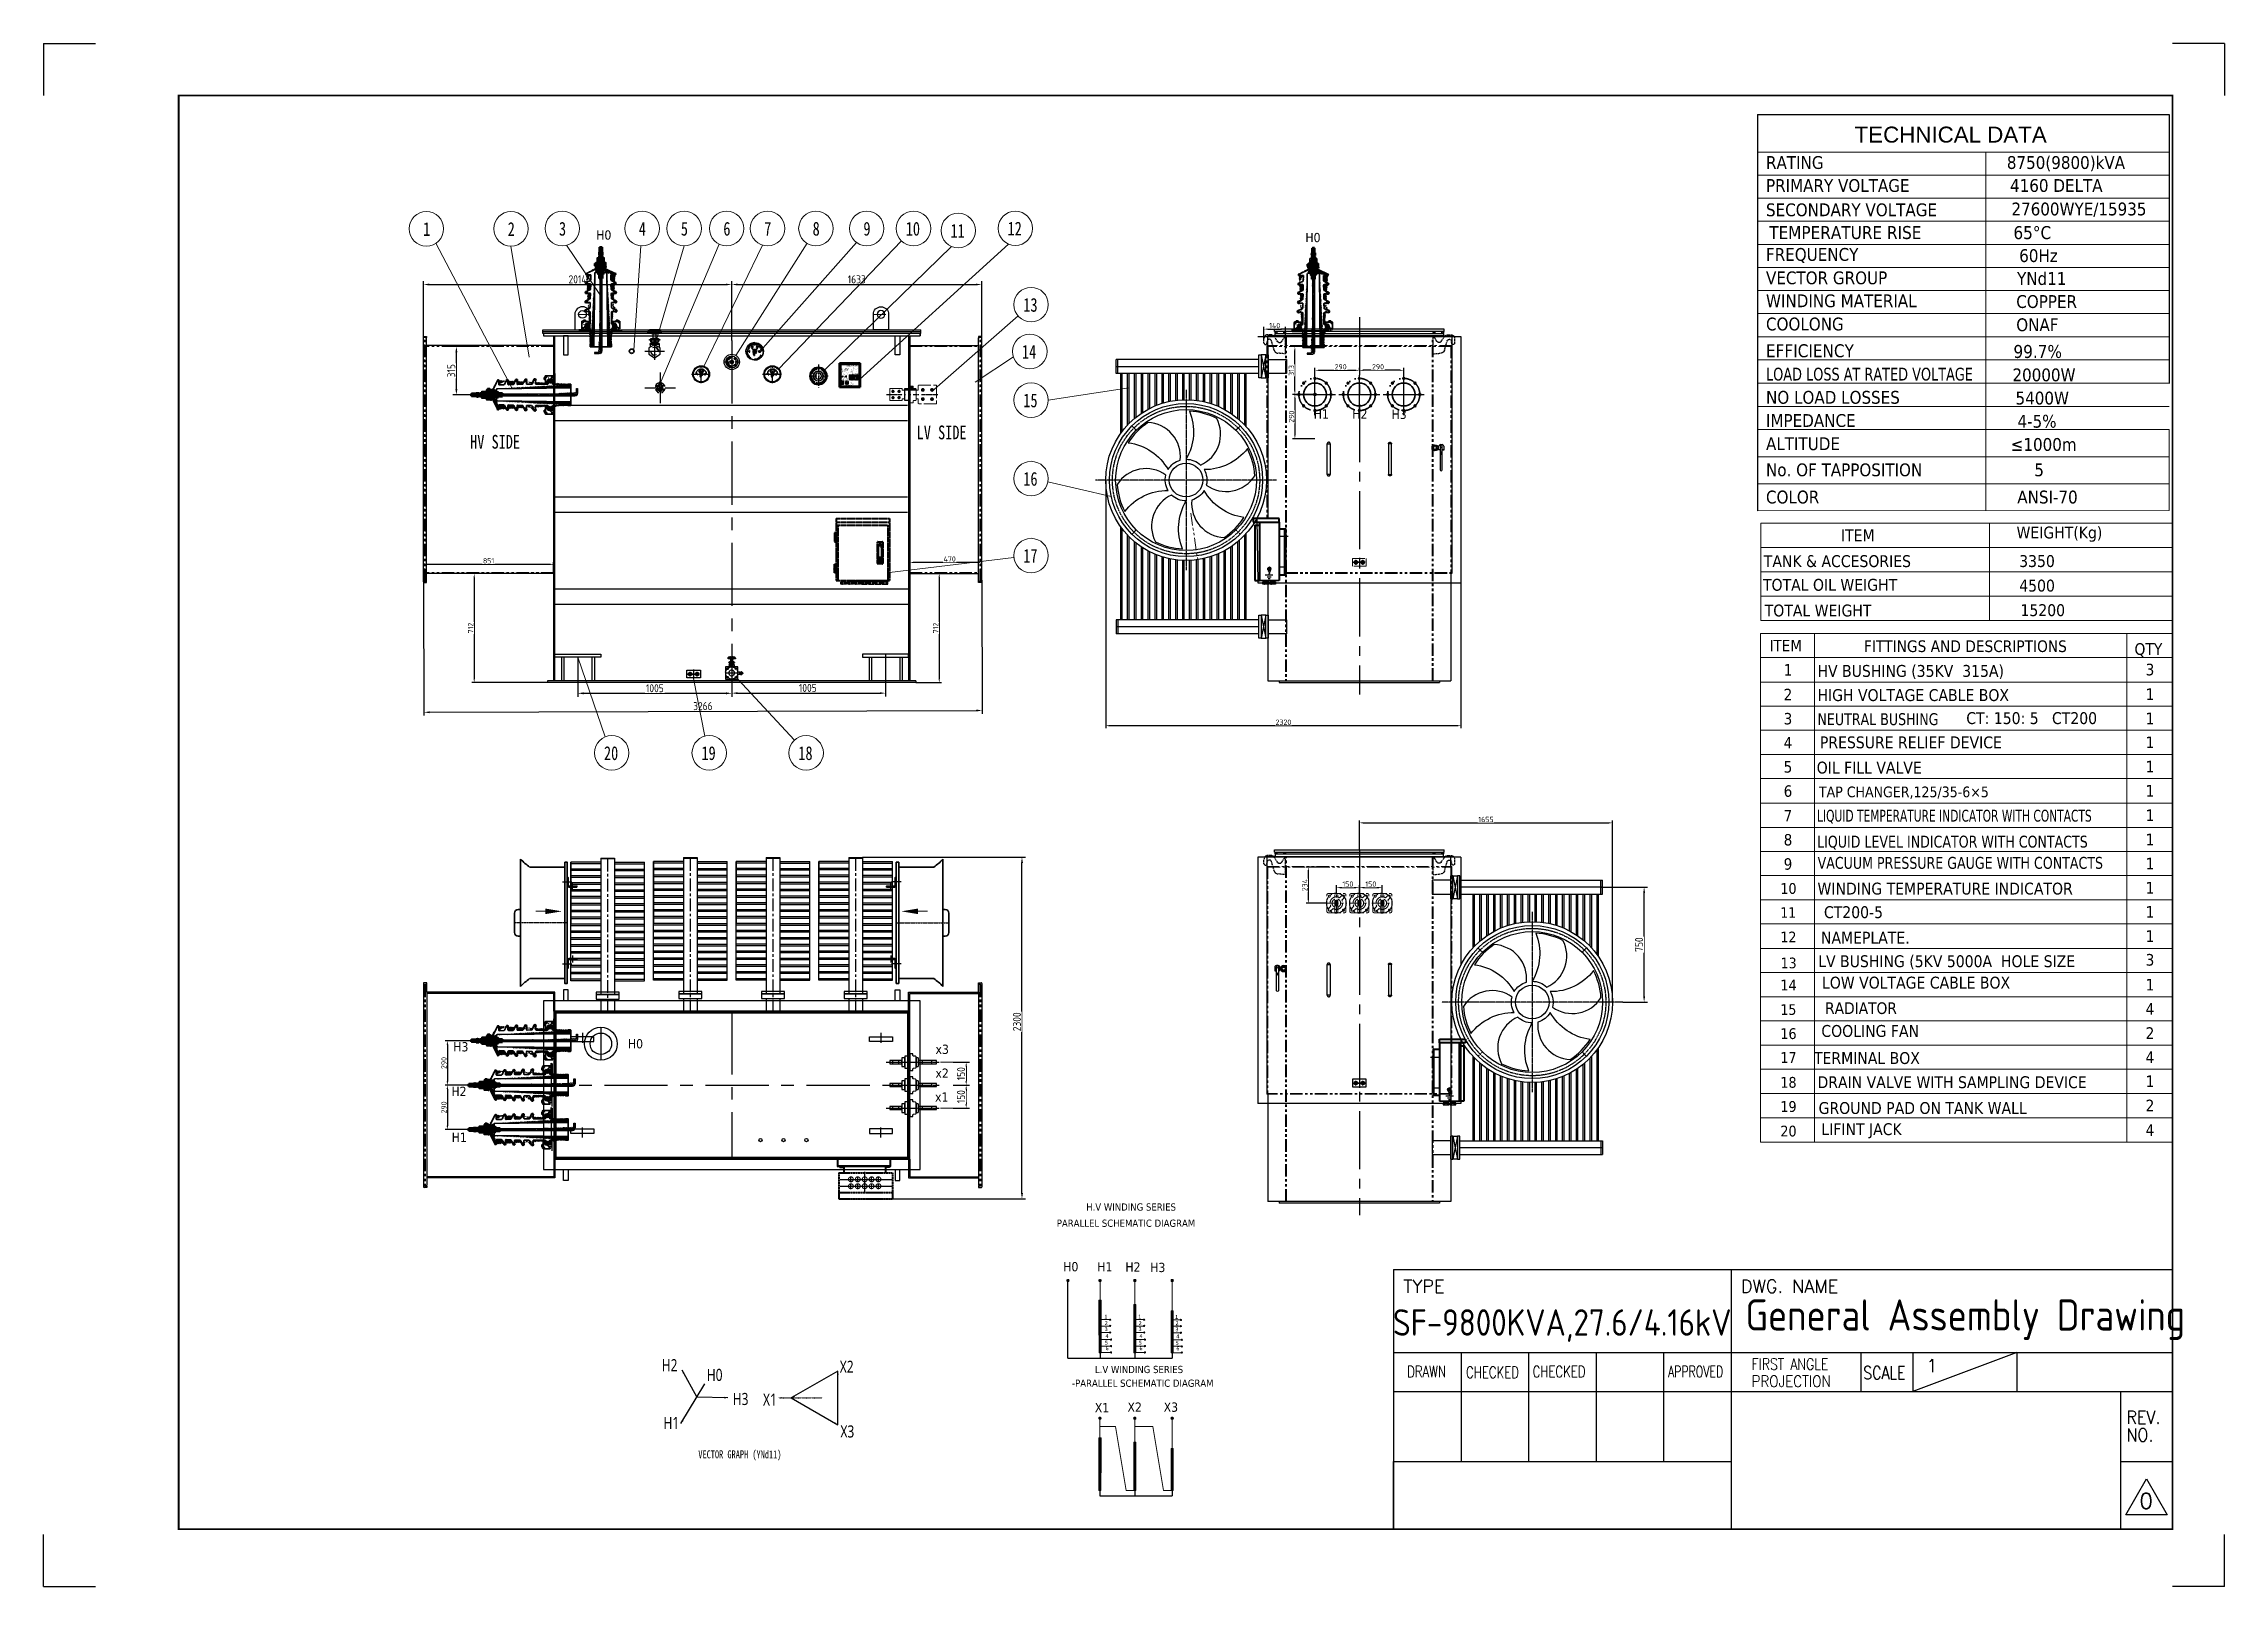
# Model space of a CAD drawing. Header units: millimetres. Extents: x 36873 to 51119, y -3533 to 6541.
import ezdxf
from ezdxf.enums import TextEntityAlignment as Align

# ---------------------------------------------------------------- set-up
doc = ezdxf.new("R2010")
doc.units = ezdxf.units.MM
doc.header["$LTSCALE"] = 13
for name, pattern in [('4 点画线', [9, 6.25, -1.25, 0.25, -1.25]), ('ACAD_ISO02W100', [15, 12, -3]), ('ACAD_ISO03W100', [1.18, 0.47, -0.71]), ('ACAD_ISO04W100', [30, 24, -3, 0, -3]), ('ACAD_ISO05W100', [33, 24, -3, 0, -3, 0, -3]), ('ACAD_ISO10W100', [18, 12, -3, 0, -3]), ('ACAD_ISO15W100', [39, 12, -3, 12, -3, 0, -3, 0, -3, 0, -3]), ('CENTER', [50.8, 31.75, -6.35, 6.35, -6.35]), ('CENTER2', [1.125, 0.75, -0.125, 0.125, -0.125]), ('CENTERX2', [101.6, 63.5, -12.7, 12.7, -12.7]), ('DASHDOT', [1, 0.5, -0.25, 0, -0.25]), ('DASHED', [0.75, 0.5, -0.25]), ('EB_DASHDOT', [39, 30, -3, 3, -3]), ('HIDDEN', [9.525, 6.35, -3.175]), ('JIS_02_2.0', [3, 2, -1]), ('PTHANTOM2', [1.25, 0.625, -0.125, 0.125, -0.125, 0.125, -0.125])]:
    doc.linetypes.add(name, pattern=pattern)
doc.layers.get('0').update_dxf_attribs({"color": 1, "linetype": 'CENTER'})
for name, color, linetype in [('1', 4, 'Continuous'), ('2', 3, 'Continuous'), ('2细线层', 4, 'Continuous'), ('3中心线层', 1, 'CENTER'), ('4', 2, 'HIDDEN'), ('4虚线层', 6, 'DASHED'), ('6文字层', 3, 'Continuous'), ('ASHADE', 6, 'Continuous'), ('HYJ1', 6, 'ACAD_ISO04W100'), ('HYJ3', 4, 'Continuous'), ('中心线', 1, 'CENTER2'), ('标注层', 210, 'Continuous'), ('粗实线', 4, 'Continuous'), ('细实线', 2, 'Continuous'), ('虚线', 6, 'HIDDEN')]:
    doc.layers.add(name, color=color, linetype=linetype)
for name, color, linetype, lineweight in [('2-0.13', 3, 'Continuous', 13), ('CAXA0', 7, 'Continuous', 70), ('CAXA1', 1, 'EB_DASHDOT', 25), ('标注、文本', 3, 'Continuous', 25), ('轮廓线', 7, 'Continuous', 35), ('铁心', 3, 'Continuous', 0)]:
    doc.layers.add(name, color=color, linetype=linetype, lineweight=lineweight)
doc.layers.add('paper', color=254, linetype='Continuous', plot=False)
doc.styles.add('11', font='')
doc.styles.add('Note Text (ANSI)', font='arial.ttf')
doc.styles.add('PDF Arial', font='arial.ttf')
doc.styles.add('PDF SimSun', font='')
doc.styles.add('ROMANS', font='romans.shx', dxfattribs={"bigfont": 'whgtxt.shx'})
doc.styles.get("Standard").update_dxf_attribs({"font": 'gbenor.shx', "bigfont": 'gbcbig.shx'})
doc.styles.add('Tahoma$001', font='tahoma.ttf', dxfattribs={"height": 2.159784})
doc.styles.add('Tahoma_txtstyle_30.40_0_0', font='tahoma.ttf')
doc.styles.add('宋体', font='', dxfattribs={"width": 0.6})
doc.styles.get('11').set_extended_font_data('FangSong_GB2312')
doc.styles.get('PDF SimSun').set_extended_font_data('SimSun')
doc.styles.get('宋体').set_extended_font_data('Microsoft YaHei')
doc.dimstyles.new('丁晓菲', dxfattribs={"dimscale": 15, "dimtxt": 3.5, "dimasz": 2.5, "dimexe": 1.5, "dimexo": 0, "dimgap": 0.5, "dimtad": 1, "dimtoh": 1, "dimtxsty": 'Standard', "dimcen": 2.5, "dimclrd": 3, "dimclre": 3, "dimclrt": 2, "dimadec": 0, "dimazin": 0, "dimtfac": 1, "dimtmove": 0, "dimatfit": 2, "dimfxl": 1.5, "dimarcsym": 0})
pattern_1 = [(360, (-962.6898, -4.9146), (4e-16, 1.74625), [1.27, -0.47625]), (90, (-962.6898, -4.9146), (-1.74625, 5e-16), [1.27, -0.47625])]

msp = doc.modelspace()

# ---------------------------------------------------------------- texts
at = {"color": 4}
msp.add_text('SF-9800KVA,27.6/4.16kV ', height=172.71386, dxfattribs=at).set_placement((45687.242, -1895.828))
at = {"layer": '1', "color": 4}
msp.add_text('General Assembly Drawing', height=203.50688, dxfattribs=at).set_placement((47990.447, -1862.009))
at = {"layer": '2'}
for s, height, style, width, p in [('H2', 2.2413, '宋体', 0.76, (42086.017, 4373.197)), ('H1', 2.2413, '宋体', 0.76, (42086.341, 4362.496)), ('H0', 2.2413, '宋体', 0.76, (42094.378, 4371.398)), ('H3', 2.2413, '宋体', 0.76, (42099.193, 4366.931)), ('X1', 2.2413, '宋体', 0.76, (42104.169, 4366.298)), ('X2', 2.2413, '宋体', 0.76, (42118.41, 4372.385)), ('X3', 2.2413, '宋体', 0.76, (42118.531, 4360.389)), ('H2', 78.9165, '宋体', 0.76, (40911.126, -2127.768)), ('H0', 78.9165, '宋体', 0.76, (41205.505, -2191.094)), ('X2', 78.9165, '宋体', 0.76, (42073.98, -2138.116)), ('DRAWN', 74.6192, 'ROMANS', 0.75, (45780.233, -2167.44)), ('CHECKED', 74.6192, 'ROMANS', 0.75, (46165.225, -2172.169)), ('CHECKED', 74.6192, 'ROMANS', 0.75, (46600.137, -2167.44)), ('APPROVED', 74.6192, 'ROMANS', 0.7, (47484.218, -2167.44)), ('FIRST ANGLE', 74.61919, 'ROMANS', 0.8, (48030.39, -2118.85)), ('SCALE', 84.7945, 'ROMANS', 0.8, (48759.452, -2180.335)), ('H3', 78.9165, '宋体', 0.76, (41375.033, -2348.404)), ('X1', 78.9165, '宋体', 0.76, (41572.523, -2352.468)), ('PROJECTION', 74.6192, 'ROMANS', 0.86, (48030.39, -2230.68)), ('REV.', 84.7945, 'ROMANS', 0.9, (50478.917, -2470.529)), ('H1', 78.9165, '宋体', 0.76, (40922.54, -2504.54)), ('X3', 78.9165, '宋体', 0.76, (42078.216, -2560.503)), ('NO.', 84.7945, 'ROMANS', 0.9, (50478.917, -2586.165))]:
    msp.add_text(s, height=height, dxfattribs=dict(at, style=style, width=width)).set_placement(p)
at = {"layer": '2', "style": 'ROMANS'}
for s, height, p in [('TYPE', 84.7945, (45755.337, -1615.233)), ('DWG. NAME', 84.7945, (47959.995, -1615.233)), ('1', 84.795, (49171.752, -2133.882))]:
    msp.add_text(s, height=height, dxfattribs=at).set_placement(p)
at = {"layer": '2', "color": 4, "style": 'ROMANS'}
msp.add_text('0', height=101.753, dxfattribs=at).set_placement((50564.381, -3025.457))
at = {"layer": '2-0.13', "style": '11'}
for s, height, width, p in [('1', 90, 0.76, (39352.186, 5285.422)), ('2', 90, 0.76, (39904.874, 5285.422)), ('3', 90, 0.76, (40239.714, 5287.437)), ('4', 90, 0.76, (40761.608, 5287.437)), ('5', 90, 0.76, (41035.935, 5287.437)), ('6', 90, 0.76, (41313.374, 5287.437)), ('7', 90, 0.76, (41580.687, 5287.437)), ('8', 90, 0.76, (41896.649, 5287.437)), ('9', 90, 0.76, (42228.442, 5287.437)), ('10', 90, 0.76, (42504.972, 5287.437)), ('11', 90, 0.76, (42797.09, 5274.076)), ('12', 90, 0.76, (43170.059, 5288.41)), ('13', 90, 0.76, (43272.85, 4790.277)), ('14', 90, 0.76, (43264.539, 4484.42)), ('STANDARDS', 2.6895, 0.76, (42083.034, 4417.341)), ('IEEE.C57.12.00', 2.68955, 0.76, (42108.226, 4417.26)), ('TYPE SF-8750/9800/27.6/4.16', 2.68955, 0.76, (42144.881, 4418.049)), ('PRODUCT NO. : ', 2.68955, 0.76, (42145.039, 4422.309)), ('SCHEMATIC DIAGRAM ', 2.68955, 0.55, (42080.124, 4343.948)), ('TANK & FITTINGS:       LBS', 2.68955, 0.76, (42082.975, 4386.477)), ('TYPE OF COOLING  ONAN/ONAF', 2.68955, 0.76, (42083.034, 4404.011)), ('TYPE OF OIL 45# NO PCB', 2.68955, 0.76, (42083.066, 4395.062)), ('CORE & COLL (UNTAKING):    LBS', 2.68955, 0.76, (42083.036, 4390.616)), ('TOTAL:    LBS', 2.68955, 0.76, (42083.142, 4377.309)), ('1500kVA', 2.6895, 0.76, (42083.043, 4412.895)), ('PERCENT IMPEDANCE: 5 %%%', 2.68955, 0.76, (42083.179, 4399.669)), ('LIQUID:   GALS         LBS', 2.68955, 0.76, (42083.573, 4381.74)), ('H.V WIRING ', 2.68955, 0.76, (42083.876, 4349.836)), ('VECTOR GRAPH (YNd11)', 3.13781, 0.76, (42084.256, 4355.808)), ('HV 27600/15935V Y', 2.68955, 0.76, (42101.859, 4412.992)), ('LV  4160V delta', 2.68955, 0.76, (42101.859, 4408.62)), ('SCHEMATIC DIAGRAM ', 2.68955, 0.55, (42107.084, 4343.627)), ('L.V WIRING ', 2.68955, 0.76, (42110.52, 4349.719)), ('3', 2.291, 0.55, (42135.349, 4356.314)), ('4', 2.291, 0.55, (42135.363, 4352.622)), ('2   ', 2.2913, 0.55, (42135.363, 4360.298)), ('5', 2.291, 0.55, (42135.449, 4348.464)), ('Tapping ', 2.2913, 0.55, (42135.642, 4374.416)), ('1      ', 2.2913, 0.55, (42135.739, 4363.964)), ('Range', 2.2913, 0.55, (42136.281, 4370.676)), ('+2.5', 2.2913, 0.55, (42138.331, 4360.447)), ('-2.5', 2.2913, 0.55, (42138.426, 4352.804)), ('Rated', 2.2913, 0.55, (42138.546, 4356.573)), ('+5', 2.2913, 0.55, (42138.695, 4364.221)), ('-5', 2.2913, 0.55, (42138.886, 4348.703)), ('%', 2.291, 0.55, (42141.628, 4364.221)), ('%', 2.291, 0.55, (42141.628, 4348.703)), ('%', 2.291, 0.55, (42142.897, 4360.447)), ('%', 2.291, 0.55, (42143.035, 4352.804)), ('TEMPERATURE RISE 65°C/ 65°C', 2.68955, 0.76, (42144.881, 4400.203)), ('CONDUCTOR MATERIAL:ALUMINUM', 2.68955, 0.76, (42144.881, 4413.306)), ('Voltage (V)', 2.29133, 0.55, (42145.02, 4370.414)), ('FREQUENY  60Hz', 2.68955, 0.76, (42144.881, 4404.604)), ('SERIAL NO.:', 2.68955, 0.76, (42145.103, 4395.401)), ('PHASE 3', 2.6895, 0.76, (42145.198, 4408.885)), ('MANUFACTURER:', 2.68955, 0.76, (42145.336, 4321.666)), ('H.V. Um/BIL/AC  15/125/40.5 kV', 2.68955, 0.76, (42145.329, 4386.678)), ('DE-ENERGIZE TRANSFORMER', 2.68955, 0.76, (42145.336, 4342.395)), ('DATE OF MFG.:', 2.68955, 0.76, (42145.339, 4390.882)), ('ITEM:', 2.6895, 0.76, (42145.336, 4326.816)), ('PART NUMBER:', 2.68955, 0.76, (42145.336, 4316.068)), ('BEFORE OPERATING TAPCHANGER', 2.68955, 0.76, (42145.336, 4337.93)), ('L.V. Um/BIL/AC   5/35/10 kV', 2.68955, 0.76, (42145.391, 4382.213)), ('28980', 2.2913, 0.7, (42146.788, 4364.147)), ('28290', 2.2913, 0.7, (42146.788, 4360.294)), ('27600', 2.2913, 0.7, (42146.788, 4356.347)), ('26910', 2.2913, 0.7, (42146.788, 4352.423)), ('26220', 2.2913, 0.7, (42146.788, 4348.526)), ('H.V', 2.2913, 0.55, (42155.16, 4375.833)), ('55.47', 2.2913, 0.7, (42156.777, 4360.305)), ('58.32', 2.2913, 0.7, (42156.899, 4352.475)), ('0NAN', 2.2913, 0.7, (42156.859, 4368.229)), ('59.85', 2.2913, 0.7, (42156.992, 4348.594)), ('56.86', 2.2913, 0.7, (42156.996, 4356.37)), ('54.15', 2.2913, 0.7, (42157.04, 4364.34)), ('Current (A)', 2.29133, 0.55, (42157.341, 4372.542)), ('0NAF', 2.2913, 0.7, (42164.467, 4368.229)), ('62.48', 2.2913, 0.7, (42164.525, 4364.147)), ('64.01', 2.2913, 0.7, (42164.525, 4360.294)), ('65.61', 2.2913, 0.7, (42164.525, 4356.347)), ('67.29', 2.2913, 0.7, (42164.525, 4352.423)), ('69.06', 2.2913, 0.7, (42164.525, 4348.526)), ('Voltage (V)', 2.29133, 0.55, (42171.953, 4370.211)), ('4160', 2.2913, 0.7, (42175.182, 4355.926)), ('1214.37', 2.2913, 0.7, (42183.082, 4355.926)), ('Current (A)', 2.29133, 0.55, (42183.246, 4372.542)), ('L.V', 2.2913, 0.55, (42184.276, 4375.833)), ('0NAN', 2.2913, 0.7, (42184.699, 4368.194)), ('1360.10', 2.2913, 0.7, (42192.876, 4355.926)), ('0NAF', 2.2913, 0.7, (42194.686, 4368.229)), ('15', 90, 0.76, (43272.85, 4166.752)), ('LV SIDE', 90, 0.76, (42576.467, 3957.374)), ('HV SIDE', 90, 0.76, (39659.486, 3896.215)), ('16', 90, 0.76, (43272.85, 3654.489)), ('17', 90, 0.76, (43272.85, 3151.703)), ('20', 90, 0.76, (40533.644, 1863.285)), ('19', 90, 0.76, (41170.447, 1863.285)), ('18', 90, 0.76, (41803.269, 1863.285)), ('VECTOR GRAPH (YNd11)', 52.5, 0.76, (41150.047, -2696.753))]:
    msp.add_text(s, height=height, dxfattribs=dict(at, width=width)).set_placement(p)
at = {"layer": '4', "color": 4, "style": '11', "width": 0.6}
for s, p in [('SUBSTATI0N TRANSFORMER', (42119.295, 4434.643)), ('WWW.JIEZOUPOER.COM', (42108.998, 4304.698))]:
    msp.add_text(s, height=6.41574, dxfattribs=at).set_placement(p)
at = {"layer": '标注、文本', "color": 6, "linetype": 'PTHANTOM2', "lineweight": 0, "ltscale": 10, "style": 'Tahoma_txtstyle_30.40_0_0'}
for s, p in [('H0', (40483.031, 5261.362)), ('H3', (39549.409, -39.504)), ('H0', (40689.955, -19.582)), ('x3', (42699.419, -55.729)), ('H2', (39537.204, -330.367)), ('H1', (39538.93, -630.715))]:
    msp.add_text(s, height=60.4188, dxfattribs=at).set_placement(p)
at = {"layer": '铁心'}
for s, height, style, p in [('TECHNICAL DATA', 104.31224, 'PDF Arial', (48703.301, 5894.919)), ('RATING', 83.7295, 'Tahoma$001', (48124.451, 5722.822)), ('8750(9800)kVA', 83.72945, 'Tahoma$001', (49697.792, 5722.822)), ('PRIMARY VOLTAGE', 83.72945, 'Tahoma$001', (48124.451, 5572.803)), ('4160 DELTA', 83.7295, 'Tahoma$001', (49718.641, 5572.803)), ('SECONDARY VOLTAGE', 83.72945, 'Tahoma$001', (48124.451, 5414.017)), ('27600WYE/15935', 83.72945, 'Tahoma$001', (49727.637, 5419.518)), ('H0', 60.4188, 'Tahoma_txtstyle_30.40_0_0', (45115.594, 5244.806)), ('FREQUENCY', 83.7295, 'Tahoma$001', (48124.451, 5122.747)), ('60Hz', 83.7295, 'Tahoma$001', (49778.404, 5115.05)), ('VECTOR GROUP', 83.72945, 'Tahoma$001', (48124.451, 4969.871)), ('YNd11', 83.7295, 'Tahoma$001', (49764.345, 4965.451)), ('WINDING MATERIAL', 83.72945, 'Tahoma$001', (48124.451, 4819.852)), ('COPPER', 83.7295, 'Tahoma$001', (49759.163, 4815.018)), ('COOLONG', 83.7295, 'Tahoma$001', (48124.451, 4668.405)), ('ONAF', 83.7295, 'Tahoma$001', (49759.163, 4663.57)), ('EFFICIENCY', 84.5964, 'Tahoma$001', (48124.045, 4493.362)), ('99.7%%%', 84.5964, 'Tahoma$001', (49740.824, 4488.563)), ('20000W', 83.7295, 'Tahoma$001', (49734.284, 4336.283)), ('NO LOAD LOSSES', 83.72945, 'Tahoma$001', (48124.451, 4189.67)), ('H1', 60.4188, 'Tahoma_txtstyle_30.40_0_0', (45170.134, 4092.895)), ('H2', 60.4188, 'Tahoma_txtstyle_30.40_0_0', (45422.136, 4092.776)), ('H3', 60.4188, 'Tahoma_txtstyle_30.40_0_0', (45678.487, 4090.442)), ('5400W', 83.7295, 'Tahoma$001', (49754.301, 4184.835)), ('IMPEDANCE', 83.7295, 'Tahoma$001', (48124.451, 4038.222)), ('4-5%%%', 83.7295, 'Tahoma$001', (49767.186, 4033.388)), ('ALTITUDE', 83.7295, 'Tahoma$001', (48124.451, 3886.775)), ('≤1000m', 83.7295, 'Tahoma$001', (49723.019, 3881.94)), ('No. OF TAPPOSITION', 83.72945, 'Tahoma$001', (48124.325, 3716.258)), ('5', 83.729, 'Tahoma$001', (49877.157, 3716.258)), ('COLOR', 83.7295, 'Tahoma$001', (48124.325, 3538.559)), ('ANSI-70 ', 83.7295, 'Tahoma$001', (49765.798, 3538.559)), ('ITEM', 77.5586, 'Tahoma$001', (48613.955, 3291.348)), ('TANK & ACCESORIES', 77.55865, 'Tahoma$001', (48110.322, 3123.225)), ('3350', 77.5586, 'Tahoma$001', (49778.182, 3123.609)), ('TOTAL OIL WEIGHT', 77.55865, 'Tahoma$001', (48104.741, 2968.673)), ('4500', 77.5586, 'Tahoma$001', (49778.642, 2963.351)), ('TOTAL WEIGHT', 77.55865, 'Tahoma$001', (48115.905, 2800.863)), ('15200', 77.5586, 'Tahoma$001', (49786.848, 2803.131)), ('ITEM', 74.7886, 'Tahoma$001', (48147.598, 2573.127)), ('FITTINGS AND DESCRIPTIONS', 75.98448, 'Tahoma$001', (48764.287, 2568.545)), ('QTY', 76.7654, 'Tahoma$001', (50531.399, 2549.558)), ('1', 74.798, 'Tahoma$001', (48239.911, 2414.69)), ('HV BUSHING (35KV  315A)  ', 77.55865, 'Tahoma$001', (48460.705, 2406.267)), ('3', 76.109, 'Tahoma$001', (50604.071, 2416)), ('2', 74.798, 'Tahoma$001', (48239.911, 2253.635)), ('HIGH VOLTAGE CABLE BOX', 77.55865, 'Tahoma$001', (48460.705, 2248.485)), ('1', 76.109, 'Tahoma$001', (50604.071, 2254.944)), ('3', 74.798, 'Tahoma$001', (48239.911, 2095.852)), ('1', 76.109, 'Tahoma$001', (50604.071, 2097.162)), ('4', 74.798, 'Tahoma$001', (48239.911, 1938.725)), ('1', 76.109, 'Tahoma$001', (50604.071, 1940.689)), ('5', 74.798, 'Tahoma$001', (48239.911, 1780.943)), ('OIL FILL VALVE', 77.55865, 'Tahoma$001', (48455.579, 1775.031)), ('1', 76.109, 'Tahoma$001', (50604.071, 1782.252)), ('6', 74.798, 'Tahoma$001', (48239.911, 1623.16)), ('TAP CHANGER,125/35-6×5', 69.66567, 'Tahoma$001', (48470.003, 1620.404)), ('1', 76.109, 'Tahoma$001', (50604.071, 1624.47)), ('7', 74.798, 'Tahoma$001', (48239.911, 1462.759)), ('1', 76.109, 'Tahoma$001', (50604.071, 1464.069)), ('8', 74.798, 'Tahoma$001', (48239.911, 1304.977)), ('1', 76.109, 'Tahoma$001', (50604.071, 1306.287)), ('9', 74.798, 'Tahoma$001', (48239.911, 1147.195)), ('1', 76.109, 'Tahoma$001', (50604.071, 1148.504)), ('10', 70.3062, 'Tahoma$001', (48218.306, 989.413)), ('WINDING TEMPERATURE INDICATOR', 77.55865, 'Tahoma$001', (48460.705, 984.917)), ('1', 76.109, 'Tahoma$001', (50604.071, 991.377)), ('11', 68.2588, 'Tahoma$001', (48218.306, 833.594)), ('1', 76.109, 'Tahoma$001', (50604.071, 833.594)), ('12', 70.0159, 'Tahoma$001', (48218.306, 672.539)), ('NAMEPLATE.', 77.5586, 'Tahoma$001', (48483.675, 664.211)), ('1', 76.109, 'Tahoma$001', (50604.071, 675.812)), ('13', 69.4588, 'Tahoma$001', (48220.249, 503.49)), ('LV BUSHING (5KV 5000A  HOLE SIZE ', 77.55865, 'Tahoma$001', (48465.595, 510.718)), ('3', 76.109, 'Tahoma$001', (50604.071, 520.64)), ('14', 70.804, 'Tahoma$001', (48218.306, 358.284)), ('LOW VOLTAGE CABLE BOX', 77.55865, 'Tahoma$001', (48490.123, 370.975)), ('1', 76.109, 'Tahoma$001', (50604.071, 358.284)), ('15', 69.6657, 'Tahoma$001', (48218.306, 199.192)), ('4', 76.109, 'Tahoma$001', (50604.071, 199.847)), ('16', 70.62, 'Tahoma$001', (48218.306, 41.41)), ('2', 76.109, 'Tahoma$001', (50604.071, 42.064)), ('17', 70.5182, 'Tahoma$001', (48218.306, -114.408)), ('TERMINAL BOX', 77.55865, 'Tahoma$001', (48437.829, -121.619)), ('4', 76.109, 'Tahoma$001', (50604.071, -115.063)), ('18', 70.495, 'Tahoma$001', (48218.306, -276.774)), ('DRAIN VALVE WITH SAMPLING DEVICE', 77.55865, 'Tahoma$001', (48460.705, -279.305)), ('1', 76.109, 'Tahoma$001', (50604.071, -272.845)), ('19', 70.495, 'Tahoma$001', (48218.306, -434.556)), ('GROUND PAD ON TANK WALL', 77.55865, 'Tahoma$001', (48468.028, -447.809)), ('2', 76.109, 'Tahoma$001', (50604.071, -430.628)), ('20', 70.495, 'Tahoma$001', (48218.306, -594.957)), ('4', 76.109, 'Tahoma$001', (50604.071, -591.029)), ('PARALLEL SCHEMATIC DIAGRAM ', 47.20215, 'Tahoma_txtstyle_30.40_0_0', (43491.491, -1184.887)), ('H.V WINDING SERIES ', 47.20215, 'Tahoma_txtstyle_30.40_0_0', (43683.61, -1079.076)), ('H0', 60.4188, 'Tahoma_txtstyle_30.40_0_0', (43533.68, -1475.256)), ('H1', 60.4188, 'Tahoma_txtstyle_30.40_0_0', (43756.094, -1476.161)), ('H2', 60.4188, 'Tahoma_txtstyle_30.40_0_0', (43939.718, -1477.104)), ('H3', 60.4188, 'Tahoma_txtstyle_30.40_0_0', (44101.912, -1480.247)), ('1', 26.606, 'PDF SimSun', (43801.816, -1784.675)), ('3', 26.606, 'PDF SimSun', (43803.9, -1865.883)), ('2', 26.606, 'PDF SimSun', (43804.417, -1825.64)), ('1', 26.606, 'PDF SimSun', (44023.292, -1784.675)), ('3', 26.606, 'PDF SimSun', (44025.375, -1865.883)), ('2', 26.606, 'PDF SimSun', (44025.893, -1825.64)), ('1', 26.606, 'PDF SimSun', (44264.271, -1786.222)), ('3', 26.606, 'PDF SimSun', (44266.354, -1867.43)), ('2', 26.606, 'PDF SimSun', (44266.872, -1827.187)), ('5', 26.606, 'PDF SimSun', (43805.24, -1954.787)), ('4', 26.606, 'PDF SimSun', (43809.466, -1911.808)), ('6', 26.606, 'PDF SimSun', (43809.719, -1990.832)), ('5', 26.606, 'PDF SimSun', (44026.715, -1954.787)), ('4', 26.606, 'PDF SimSun', (44030.942, -1911.808)), ('6', 26.606, 'PDF SimSun', (44031.194, -1990.832)), ('5', 26.606, 'PDF SimSun', (44267.694, -1956.334)), ('4', 26.606, 'PDF SimSun', (44271.92, -1913.355)), ('6', 26.606, 'PDF SimSun', (44272.173, -1992.379)), ('L.V WINDING SERIES', 47.20215, 'Tahoma_txtstyle_30.40_0_0', (43740.881, -2139.763)), ('-PARALLEL SCHEMATIC DIAGRAM ', 47.20215, 'Tahoma_txtstyle_30.40_0_0', (43591.014, -2229.603)), ('X1', 60.4188, 'Tahoma_txtstyle_30.40_0_0', (43739.943, -2396.274)), ('X2', 60.4188, 'Tahoma_txtstyle_30.40_0_0', (43953.228, -2392.417)), ('X3', 60.4188, 'Tahoma_txtstyle_30.40_0_0', (44189.767, -2392.417))]:
    msp.add_text(s, height=height, dxfattribs=dict(at, style=style)).set_placement(p)
at = {"layer": '铁心', "style": 'Tahoma$001'}
msp.add_text('TEMPERATURE RISE ', height=84.59638, dxfattribs=at).set_placement((48658.425, 5307.64), align=Align.MIDDLE)
msp.add_text('65%%DC', height=84.5964, dxfattribs=at).set_placement((49740.69, 5307.04), align=Align.MIDDLE_LEFT)
at = {"layer": '铁心'}
for s, height, style, width, p in [('LOAD LOSS AT RATED VOLTAGE', 83.72945, 'Tahoma$001', 0.85, (48124.451, 4341.117)), ('5', 1.123, '11', 0.55, (42088.872, 4319.636)), ('4', 1.123, '11', 0.55, (42088.915, 4321.054)), ('6', 1.123, '11', 0.55, (42088.894, 4318.315)), ('2', 1.123, '11', 0.55, (42089.052, 4324.191)), ('3', 1.123, '11', 0.55, (42089.109, 4322.85)), ('1', 1.123, '11', 0.55, (42089.097, 4325.605)), ('5', 1.123, '11', 0.55, (42092.681, 4319.636)), ('6', 1.123, '11', 0.55, (42092.702, 4318.315)), ('4', 1.123, '11', 0.55, (42092.724, 4321.054)), ('2', 1.123, '11', 0.55, (42092.861, 4324.191)), ('3', 1.123, '11', 0.55, (42092.917, 4322.85)), ('1', 1.123, '11', 0.55, (42092.905, 4325.605)), ('5', 1.123, '11', 0.55, (42096.464, 4319.68)), ('4', 1.123, '11', 0.55, (42096.507, 4321.098)), ('6', 1.123, '11', 0.55, (42096.486, 4318.36)), ('2', 1.123, '11', 0.55, (42096.644, 4324.235)), ('3', 1.123, '11', 0.55, (42096.701, 4322.894)), ('1', 1.123, '11', 0.55, (42096.689, 4325.649)), ('NEUTRAL BUSHING', 77.55865, 'Tahoma$001', 0.9, (48460.705, 2091.357)), ('LIQUID TEMPERATURE INDICATOR WITH CONTACTS', 77.55865, 'Tahoma$001', 0.76, (48457.793, 1461.026)), ('LIQUID LEVEL INDICATOR WITH CONTACTS', 77.55865, 'Tahoma$001', 0.9, (48458.079, 1291.579)), ('VACUUM PRESSURE GAUGE WITH CONTACTS', 77.55865, 'Tahoma$001', 0.9, (48461.463, 1153.018))]:
    msp.add_text(s, height=height, dxfattribs=dict(at, style=style, width=width)).set_placement(p)
at = {"layer": '铁心', "attachment_point": 1, "style": 'Tahoma$001'}
for s, insert, char_height, width in [('WEIGHT(Kg)', (49761.019, 3387.728), 77.5586, 848.20644), ('CT: 150: 5   CT200', (49432.898, 2175.66), 77.55865, 2243.18283), ('PRESSURE RELIEF DEVICE', (48476.613, 2017.43), 77.55865, 1775.34741), ('CT200-5', (48503.066, 908.614), 77.5586, 177.35883), ('RADIATOR', (48510.622, 280.982), 76.1088, 224.32344), ('COOLING FAN', (48486.103, 132.938), 77.55865, 1877.74724), ('LIFINT JACK', (48486.311, -508.421), 77.55865, 786.40745)]:
    msp.add_mtext(s, dxfattribs=dict(at, insert=insert, char_height=char_height, width=width))

# ---------------------------------------------------------------- blocks, each defined once
blk = doc.blocks.new('*D1151')
at = {"layer": '标注、文本', "color": 3, "lineweight": -2}
for p, q in [((42814, -260), (42922, -260)), ((42814, -410), (42922, -410)), ((42900, -372), (42900, -297))]:
    blk.add_line(p, q, dxfattribs=at)
at = {"layer": '标注、文本', "color": 3}
for points in [[(42893, -297), (42906, -297), (42900, -260)], [(42893, -372), (42906, -372), (42900, -410)]]:
    blk.add_solid(points, dxfattribs=at)
at = {"layer": '标注、文本', "color": 2, "insert": (42866, -335), "char_height": 52.5, "attachment_point": 5, "rotation": 90, "bg_fill": 3, "box_fill_scale": 1.1, "bg_fill_color": 256, "bg_fill_true_color": 13158600, "bg_fill_transparency": 0}
blk.add_mtext('150', dxfattribs=at)
at = {"layer": 'Defpoints', "color": 0}
for p in [(42814, -260), (42900, -260), (42814, -410)]:
    blk.add_point(p, dxfattribs=at)
blk = doc.blocks.new('KG')
at = {"layer": '粗实线'}
h = blk.add_hatch(color=256, dxfattribs=at)
h.dxf.hatch_style = 2
h.paths.add_polyline_path([(108732, -179782), (108731, -179782), (108732, -179782), (108733, -179783), (108733, -179784), (108734, -179784), (108734, -179785), (108735, -179785), (108735, -179787), (108736, -179784), (108735, -179784), (108734, -179785), (108734, -179784), (108734, -179783), (108733, -179783), (108733, -179782)])
h = blk.add_hatch(color=256, dxfattribs=at)
h.dxf.hatch_style = 2
h.paths.add_polyline_path([(108731, -179782), (108731, -179783), (108731, -179784), (108732, -179784), (108732, -179783), (108731, -179783), (108731, -179782), (108732, -179782)])
h = blk.add_hatch(color=256, dxfattribs=at)
h.dxf.hatch_style = 2
h.paths.add_polyline_path([(108736, -179813), (108738, -179813), (108741, -179811), (108741, -179810)])
at = {"layer": '1', "color": 1, "linetype": 'CENTERX2', "lineweight": -3, "ltscale": 0.1}
for p, q in [((108761, -179693), (108761, -179893)), ((108661, -179793), (108861, -179793))]:
    blk.add_line(p, q, dxfattribs=at)
at = {"layer": '粗实线'}
for points in [[(108754, -179761), (108744, -179765), (108736, -179771), (108731, -179780), (108730, -179785)], [(108757, -179772), (108750, -179776), (108744, -179781), (108743, -179784)], [(108757, -179776), (108749, -179780), (108744, -179788), (108744, -179797), (108749, -179805), (108757, -179811), (108765, -179811), (108765, -179819), (108757, -179819), (108757, -179811)], [(108775, -179783), (108774, -179781), (108766, -179777), (108756, -179777), (108749, -179781), (108747, -179783)], [(108765, -179772), (108769, -179767), (108768, -179761), (108764, -179757), (108758, -179757), (108754, -179761), (108753, -179767), (108757, -179772)], [(108753, -179765), (108753, -179777)], [(108755, -179759), (108761, -179753), (108767, -179759)], [(108757, -179789), (108757, -179772), (108765, -179772), (108765, -179789)], [(108779, -179784), (108778, -179781), (108773, -179776), (108765, -179772)], [(108765, -179811), (108774, -179805), (108778, -179797), (108778, -179788), (108774, -179780), (108765, -179776)], [(108792, -179785), (108791, -179780), (108786, -179771), (108778, -179765), (108768, -179761)], [(108769, -179765), (108769, -179777)], [(108785, -179773), (108780, -179777)], [(108785, -179773), (108781, -179773), (108783, -179776)], [(108730, -179802), (108732, -179808), (108739, -179816), (108746, -179823), (108753, -179824)], [(108743, -179801), (108744, -179804), (108750, -179810), (108757, -179813)], [(108745, -179800), (108750, -179806), (108758, -179810)], [(108757, -179783), (108753, -179788), (108751, -179793), (108753, -179799), (108757, -179802)], [(108757, -179789), (108755, -179793), (108757, -179797)], [(108765, -179797), (108765, -179811), (108757, -179811), (108757, -179797)], [(108764, -179810), (108763, -179808), (108761, -179807), (108760, -179808), (108758, -179810)], [(108764, -179810), (108763, -179808), (108761, -179807), (108760, -179808), (108758, -179810)], [(108764, -179810), (108773, -179806), (108777, -179800)], [(108765, -179802), (108769, -179799), (108772, -179793), (108769, -179788), (108765, -179783)], [(108765, -179797), (108767, -179793), (108765, -179789)], [(108765, -179813), (108773, -179810), (108778, -179804), (108779, -179801)], [(108769, -179824), (108776, -179823), (108784, -179816), (108790, -179808), (108792, -179802)], [(108790, -179804), (108790, -179803), (108789, -179801), (108789, -179802), (108789, -179803), (108788, -179803), (108787, -179803), (108786, -179803), (108786, -179802), (108786, -179801), (108786, -179800), (108787, -179800)]]:
    blk.add_lwpolyline(points, dxfattribs=at)
for points in [[(108740, -179779), (108739, -179777), (108736, -179776), (108734, -179777), (108733, -179779), (108734, -179781), (108736, -179782), (108739, -179781)], [(108767, -179765), (108766, -179760), (108761, -179758), (108756, -179760), (108754, -179765), (108756, -179769), (108761, -179771), (108766, -179769)], [(108764, -179765), (108764, -179762), (108761, -179761), (108758, -179762), (108757, -179765), (108758, -179767), (108761, -179768), (108764, -179767)], [(108789, -179779), (108788, -179777), (108786, -179776), (108784, -179777), (108783, -179779), (108784, -179781), (108786, -179782), (108788, -179781)], [(108732, -179782), (108731, -179782), (108732, -179782), (108733, -179783), (108733, -179784), (108734, -179784), (108734, -179785), (108735, -179785), (108735, -179787), (108736, -179784), (108735, -179784), (108734, -179785), (108734, -179784), (108734, -179783), (108733, -179783), (108733, -179782)], [(108731, -179782), (108731, -179783), (108731, -179784), (108732, -179784), (108732, -179783), (108731, -179783), (108731, -179782), (108732, -179782)], [(108740, -179807), (108739, -179804), (108736, -179804), (108734, -179804), (108733, -179807), (108734, -179810), (108736, -179811), (108739, -179810)], [(108736, -179813), (108738, -179813), (108741, -179811), (108741, -179810)], [(108738, -179813), (108739, -179813)], [(108765, -179793), (108764, -179790), (108761, -179789), (108758, -179790), (108757, -179793), (108758, -179795), (108761, -179796), (108764, -179795)], [(108789, -179807), (108788, -179804), (108786, -179804), (108784, -179804), (108783, -179807), (108784, -179810), (108786, -179811), (108788, -179810)]]:
    blk.add_lwpolyline(points, close=True, dxfattribs=at)
for points in [[(108747, -179777), (108747, -179777), (108750, -179779), (108750, -179779)], [(108757, -179776), (108757, -179776), (108750, -179779), (108750, -179779)], [(108773, -179779), (108773, -179779), (108765, -179776), (108765, -179776)], [(108773, -179779), (108773, -179779), (108774, -179777), (108774, -179777)], [(108741, -179791), (108741, -179791), (108743, -179791), (108743, -179791)], [(108743, -179794), (108743, -179794), (108741, -179794), (108741, -179794)], [(108747, -179782), (108747, -179782), (108743, -179791), (108743, -179791)], [(108743, -179794), (108743, -179794), (108747, -179804), (108747, -179804)], [(108747, -179782), (108747, -179782), (108745, -179780), (108745, -179780)], [(108745, -179806), (108745, -179806), (108747, -179804), (108747, -179804)], [(108750, -179806), (108750, -179806), (108747, -179808), (108747, -179808)], [(108750, -179806), (108750, -179806), (108757, -179811), (108757, -179811)], [(108765, -179811), (108765, -179811), (108773, -179806), (108773, -179806)], [(108774, -179808), (108774, -179808), (108773, -179806), (108773, -179806)], [(108777, -179780), (108777, -179780), (108775, -179782), (108775, -179782)], [(108779, -179791), (108779, -179791), (108775, -179782), (108775, -179782)], [(108775, -179804), (108775, -179804), (108779, -179794), (108779, -179794)], [(108775, -179804), (108775, -179804), (108777, -179806), (108777, -179806)], [(108779, -179791), (108779, -179791), (108781, -179791), (108781, -179791)], [(108781, -179794), (108781, -179794), (108779, -179794), (108779, -179794)]]:
    blk.add_open_spline(points, degree=3, dxfattribs=at)
blk = doc.blocks.new('A$C5DBA7796')
at = {"layer": '1', "color": 1, "linetype": 'CENTERX2', "lineweight": -3, "ltscale": 0.1}
for p, q in [((0, 30.9), (72, 30.9)), ((36, 61.9), (36, 0))]:
    blk.add_line(p, q, dxfattribs=at)
at = {"layer": '粗实线'}
for points in [[(60.1, 98.2), (60.1, 95.7), (11.9, 95.7), (11.9, 98.2)], [(51.3, 98.2), (60.1, 98.2), (60.1, 95.7), (11.9, 95.7), (11.9, 98.2), (20.8, 98.2)], [(18.2, 107.1), (15.7, 105.9), (13.2, 103.3)], [(18.2, 105.9), (15.7, 104.6), (13.2, 103.3)], [(18.2, 104.6), (17, 103.3), (15.7, 102)], [(18.2, 103.3), (17, 103.3), (15.7, 102)], [(28.4, 107.1), (25.9, 107.1), (22, 104.6), (20.8, 100.8)], [(25.9, 104.6), (24.6, 103.3), (23.3, 100.8)], [(25.9, 103.3), (24.6, 103.3), (23.3, 100.8)], [(23.3, 95.7), (23.3, 100.8), (23.3, 98.2)], [(23.3, 98.2), (48.7, 98.2)], [(28.4, 100.8), (28.4, 103.3), (27.1, 104.6)], [(28.4, 100.8), (27.1, 103.3)], [(30.9, 100.8), (29.7, 105.9), (28.4, 107.1)], [(28.4, 103.3), (28.4, 104.6)], [(41.1, 100.8), (42.4, 105.9), (42.4, 107.1)], [(44.9, 104.6), (43.6, 104.6), (43.6, 103.3), (43.6, 100.8)], [(44.9, 103.3), (43.6, 103.3)], [(51.3, 100.8), (48.7, 104.6), (44.9, 107.1)], [(48.7, 100.8), (47.4, 103.3), (44.9, 104.6)], [(48.7, 100.8), (47.4, 103.3), (44.9, 103.3)], [(48.7, 95.7), (48.7, 100.8), (48.7, 98.2)], [(58.9, 103.3), (56.3, 105.9), (53.8, 107.1)], [(57.6, 103.3), (56.3, 104.6), (53.8, 105.9)], [(56.3, 102), (55.1, 103.3), (53.8, 104.6)], [(56.3, 102), (55.1, 103.3), (53.8, 103.3)], [(20.8, 30.9), (23.3, 23.3), (28.4, 17), (36, 15.7), (37.3, 15.7)], [(22, 72.8), (22, 76.6), (50, 76.6), (50, 72.8)], [(50, 70.3), (50, 63.9), (22, 63.9), (22, 70.3)], [(22, 30.9), (23.3, 23.3), (28.4, 18.2), (36, 17), (42.4, 18.2)], [(50, 30.9), (47.4, 37.3), (42.4, 42.4), (36, 44.9), (28.4, 42.4)], [(50, 28.4), (51.3, 30.9), (48.7, 38.5), (43.6, 43.6), (36, 46.2)], [(50, 30.9), (50, 32.2)]]:
    blk.add_lwpolyline(points, dxfattribs=at)
for points in [[(46.2, 95.7), (46.2, 93.2), (24.6, 93.2), (24.6, 95.7)], [(41.1, 93.2), (41.1, 76.6), (30.9, 76.6), (30.9, 93.2)], [(15.7, 42.4), (15.7, 19.5), (36, 6.8), (56.3, 19.5), (56.3, 42.4), (36, 53.8)], [(55.1, 72.8), (55.1, 71.6), (17, 71.6), (17, 72.8)], [(55.1, 71.6), (55.1, 70.3), (17, 70.3), (17, 71.6)], [(52.5, 58.9), (52.5, 55.1), (19.5, 55.1), (19.5, 58.9)], [(46.2, 63.9), (46.2, 58.9), (24.6, 58.9), (24.6, 63.9)]]:
    blk.add_lwpolyline(points, close=True, dxfattribs=at)
for points in [[(11.9, 98.2), (11.9, 98.2), (13.2, 103.3), (13.2, 103.3)], [(11.9, 98.2), (11.9, 98.2), (13.2, 103.3), (13.2, 103.3)], [(13.2, 98.2), (13.2, 98.2), (15.7, 102), (15.7, 102)], [(14.4, 98.2), (14.4, 98.2), (15.7, 102), (15.7, 102)], [(20.8, 98.2), (20.8, 98.2), (14.4, 98.2), (14.4, 98.2)], [(15.7, 100.8), (15.7, 100.8), (20.8, 100.8), (20.8, 100.8)], [(17, 109.7), (17, 109.7), (56.3, 109.7), (56.3, 109.7)], [(18.2, 107.1), (18.2, 107.1), (53.8, 107.1), (53.8, 107.1)], [(18.2, 105.9), (18.2, 105.9), (23.3, 105.9), (23.3, 105.9)], [(18.2, 104.6), (18.2, 104.6), (22, 104.6), (22, 104.6)], [(18.2, 103.3), (18.2, 103.3), (22, 103.3), (22, 103.3)], [(20.8, 100.8), (20.8, 100.8), (20.8, 95.7), (20.8, 95.7)], [(20.8, 98.2), (20.8, 98.2), (23.3, 98.2), (23.3, 98.2)], [(23.3, 100.8), (23.3, 100.8), (48.7, 100.8), (48.7, 100.8)], [(48.7, 98.2), (48.7, 98.2), (23.3, 98.2), (23.3, 98.2)], [(25.9, 104.6), (25.9, 104.6), (27.1, 104.6), (27.1, 104.6)], [(25.9, 103.3), (25.9, 103.3), (27.1, 103.3), (27.1, 103.3)], [(33.5, 107.1), (33.5, 107.1), (33.5, 95.7), (33.5, 95.7)], [(38.6, 107.1), (38.6, 107.1), (38.6, 95.7), (38.6, 95.7)], [(44.9, 107.1), (44.9, 107.1), (42.4, 107.1), (42.4, 107.1)], [(42.4, 105.9), (42.4, 105.9), (42.4, 107.1), (42.4, 107.1)], [(43.6, 103.3), (43.6, 103.3), (42.4, 100.8), (42.4, 100.8)], [(44.9, 104.6), (44.9, 104.6), (44.9, 105.9), (44.9, 105.9)], [(44.9, 103.3), (44.9, 103.3), (44.9, 104.6), (44.9, 104.6)], [(53.8, 105.9), (53.8, 105.9), (47.4, 105.9), (47.4, 105.9)], [(53.8, 104.6), (53.8, 104.6), (50, 104.6), (50, 104.6)], [(53.8, 103.3), (53.8, 103.3), (50, 103.3), (50, 103.3)], [(51.3, 100.8), (51.3, 100.8), (56.3, 100.8), (56.3, 100.8)], [(56.3, 100.8), (56.3, 100.8), (51.3, 100.8), (51.3, 100.8)], [(51.3, 100.8), (51.3, 100.8), (51.3, 95.7), (51.3, 95.7)], [(60.1, 98.2), (60.1, 98.2), (51.3, 98.2), (51.3, 98.2)], [(51.3, 98.2), (51.3, 98.2), (57.6, 98.2), (57.6, 98.2)], [(57.6, 98.2), (57.6, 98.2), (56.3, 102), (56.3, 102)], [(57.6, 98.2), (57.6, 98.2), (56.3, 102), (56.3, 102)], [(60.1, 98.2), (60.1, 98.2), (57.6, 103.3), (57.6, 103.3)], [(60.1, 98.2), (60.1, 98.2), (58.9, 103.3), (58.9, 103.3)], [(60.1, 95.7), (60.1, 95.7), (60.1, 98.2), (60.1, 98.2)], [(19.5, 55.1), (19.5, 55.1), (19.5, 44.9), (19.5, 44.9)], [(24.6, 76.6), (24.6, 76.6), (24.6, 72.8), (24.6, 72.8)], [(24.6, 70.3), (24.6, 70.3), (24.6, 63.9), (24.6, 63.9)], [(28.4, 58.9), (28.4, 58.9), (28.4, 55.1), (28.4, 55.1)], [(29.7, 58.9), (29.7, 58.9), (29.7, 55.1), (29.7, 55.1)], [(33.5, 76.6), (33.5, 76.6), (33.5, 72.8), (33.5, 72.8)], [(33.5, 70.3), (33.5, 70.3), (33.5, 63.9), (33.5, 63.9)], [(37.3, 76.6), (37.3, 76.6), (37.3, 72.8), (37.3, 72.8)], [(37.3, 70.3), (37.3, 70.3), (37.3, 63.9), (37.3, 63.9)], [(42.4, 58.9), (42.4, 58.9), (42.4, 55.1), (42.4, 55.1)], [(43.6, 58.9), (43.6, 58.9), (43.6, 55.1), (43.6, 55.1)], [(47.4, 76.6), (47.4, 76.6), (47.4, 72.8), (47.4, 72.8)], [(47.4, 70.3), (47.4, 70.3), (47.4, 63.9), (47.4, 63.9)], [(52.5, 55.1), (52.5, 55.1), (52.5, 44.9), (52.5, 44.9)]]:
    blk.add_open_spline(points, degree=3, dxfattribs=at)
blk = doc.blocks.new('fgffg')
blk.add_hatch(color=256).paths.add_polyline_path([(26283, -83547, -0.054749), (26293, -83543), (26286, -83524, 0.757864), (26286, -83652), (26293, -83632, -0.054749), (26283, -83629), (26278, -83644, -0.201943), (26246, -83609), (26261, -83605, -0.054749), (26258, -83595), (26243, -83599, -0.342707), (26278, -83532)])
for p, q in [((26283, -83547), (26278, -83532)), ((26293, -83543), (26286, -83524)), ((26258, -83595), (26243, -83599)), ((26261, -83605), (26246, -83609)), ((26283, -83629), (26278, -83644)), ((26293, -83632), (26286, -83652))]:
    blk.add_line(p, q)
for radius, start, end in [(66.5, 105.6856, 254.3144), (61.5, 114.6661, 190.3339), (45.8, 103.7325, 116.2675), (61.5, 199.6661, 245.3339), (45.8, 188.7325, 201.2675), (45.8, 243.7325, 256.2675)]:
    blk.add_arc((26304, -83588), radius, start, end)
blk = doc.blocks.new('A$C6F763E90')
at = {"layer": '1', "color": 1, "linetype": 'CENTERX2', "lineweight": -3, "ltscale": 0.1}
for p, q in [((0, 91), (181, 91)), ((49, 132), (60, 121)), ((49, 49), (60, 60)), ((91, 181), (91, 0)), ((132, 132), (121, 121)), ((132, 49), (121, 60))]:
    blk.add_line(p, q, dxfattribs=at)
blk.add_circle((91, 91), 50.8, dxfattribs=at)
at = {"layer": '2细线层'}
for centre, radius in [((91, 91), 90.5), ((91, 91), 69.8), ((55, 126), 6.5), ((55, 55), 6.5), ((91, 91), 21.1), ((126, 126), 6.5), ((126, 55), 6.5)]:
    blk.add_circle(centre, radius, dxfattribs=at)
blk.add_blockref('fgffg', (-26213, 83679), dxfattribs=at)
at = {"layer": '2细线层', "style": 'Note Text (ANSI)'}
for s, p in [('+20%%DC', (46, 68)), ('MAX', (64, 121)), ('MIN', (71, 50))]:
    blk.add_text(s, height=10, dxfattribs=at).set_placement(p)
blk = doc.blocks.new('A$C3EE72B81')
at = {"layer": '粗实线', "lineweight": 30}
h = blk.add_hatch(color=256, dxfattribs=at)
h.dxf.hatch_style = 2
h.paths.add_polyline_path([(1.06, 1.14), (1.02, 1.1), (1.27, 1.1)])
h = blk.add_hatch(color=256, dxfattribs=at)
h.dxf.hatch_style = 2
h.paths.add_polyline_path([(1.02, 1.1), (1.27, 1.1), (1.19, 0.97)])
h = blk.add_hatch(color=256, dxfattribs=at)
h.dxf.hatch_style = 2
h.paths.add_polyline_path([(1.1, 1.19), (1.06, 1.14), (1.27, 1.14)])
h = blk.add_hatch(color=256, dxfattribs=at)
h.dxf.hatch_style = 2
h.paths.add_polyline_path([(1.06, 1.14), (1.27, 1.14), (1.27, 1.1)])
h = blk.add_hatch(color=256, dxfattribs=at)
h.dxf.hatch_style = 2
h.paths.add_polyline_path([(1.19, 1.27), (1.1, 1.19), (1.4, 1.19)])
h = blk.add_hatch(color=256, dxfattribs=at)
h.dxf.hatch_style = 2
h.paths.add_polyline_path([(1.1, 1.19), (1.4, 1.19), (1.27, 1.14)])
h = blk.add_hatch(color=256, dxfattribs=at)
h.dxf.hatch_style = 2
h.paths.add_polyline_path([(1.14, 0.89), (1.14, 0.85), (1.14, 0.89), (1.19, 0.89)])
h = blk.add_hatch(color=256, dxfattribs=at)
h.dxf.hatch_style = 2
h.paths.add_polyline_path([(1.23, 1.44), (1.19, 1.4), (1.44, 1.4)])
h = blk.add_hatch(color=256, dxfattribs=at)
h.dxf.hatch_style = 2
h.paths.add_polyline_path([(1.19, 1.4), (1.19, 1.35), (1.44, 1.35)])
h = blk.add_hatch(color=256, dxfattribs=at)
h.dxf.hatch_style = 2
h.paths.add_polyline_path([(1.19, 1.4), (1.44, 1.4), (1.44, 1.35)])
h = blk.add_hatch(color=256, dxfattribs=at)
h.dxf.hatch_style = 2
h.paths.add_polyline_path([(1.19, 1.35), (1.19, 1.27), (1.44, 1.27)])
h = blk.add_hatch(color=256, dxfattribs=at)
h.dxf.hatch_style = 2
h.paths.add_polyline_path([(1.19, 1.35), (1.44, 1.35), (1.44, 1.27)])
h = blk.add_hatch(color=256, dxfattribs=at)
h.dxf.hatch_style = 2
h.paths.add_polyline_path([(1.19, 1.27), (1.44, 1.27), (1.4, 1.19)])
h = blk.add_hatch(color=256, dxfattribs=at)
h.dxf.hatch_style = 2
h.paths.add_polyline_path([(1.23, 0.93), (1.23, 0.89), (1.19, 0.89), (1.19, 0.85), (1.19, 0.8), (1.19, 0.76), (1.19, 0.72), (1.19, 0.68), (1.23, 0.68), (1.27, 0.68), (1.23, 0.68), (1.19, 0.72), (1.19, 0.76), (1.19, 0.8), (1.19, 0.85), (1.19, 0.89), (1.23, 0.89), (1.27, 0.89)])
h = blk.add_hatch(color=256, dxfattribs=at)
h.dxf.hatch_style = 2
h.paths.add_polyline_path([(1.23, 1.44), (1.48, 1.44), (1.44, 1.4)])
h = blk.add_hatch(color=256, dxfattribs=at)
h.dxf.hatch_style = 2
h.paths.add_polyline_path([(1.31, 0.72), (1.27, 0.72), (1.27, 0.68), (1.23, 0.68), (1.27, 0.68), (1.27, 0.72)])
h = blk.add_hatch(color=256, dxfattribs=at)
h.dxf.hatch_style = 2
h.paths.add_polyline_path([(1.31, 0.89), (1.27, 0.89), (1.27, 0.85), (1.27, 0.8), (1.31, 0.8)])
h = blk.add_hatch(color=256, dxfattribs=at)
h.dxf.hatch_style = 2
h.paths.add_polyline_path([(1.74, 1.82), (1.35, 1.44), (1.48, 1.44)])
for points in [[(0, 1.31), (0.08, 0.89), (0.25, 0.55), (0.55, 0.25), (0.68, 0.17)], [(0, 1.31), (0.08, 0.89), (0.25, 0.55), (0.55, 0.25), (0.68, 0.17)], [(0.17, 1.31), (0.25, 0.89), (0.51, 0.51), (0.76, 0.34)], [(1.31, 2.62), (0.89, 2.54), (0.55, 2.37), (0.25, 2.07), (0.21, 1.95)], [(1.31, 2.62), (0.89, 2.54), (0.55, 2.37), (0.25, 2.07), (0.21, 1.95)], [(1.31, 2.46), (0.89, 2.33), (0.51, 2.12), (0.34, 1.86)], [(1.27, 1.44), (0.8, 1.9), (1.19, 1.4)], [(0.93, 2.12), (0.85, 1.95), (0.97, 1.95)], [(0.93, 2.12), (0.93, 1.86)], [(1.1, 1.48), (1.02, 1.31), (1.06, 1.14)], [(1.19, 0.97), (1.02, 1.1)], [(1.44, 1.57), (1.14, 1.57)], [(1.35, 1.44), (1.23, 1.44), (1.19, 1.35), (1.19, 1.27)], [(1.19, 1.02), (1.44, 1.02)], [(1.27, 1.14), (1.4, 1.19), (1.44, 1.27), (1.44, 1.4)], [(1.31, 0.17), (1.74, 0.25), (2.12, 0.51), (2.29, 0.76)], [(1.31, 0), (1.69, 0.04), (2.07, 0.25), (2.37, 0.55), (2.41, 0.68)], [(1.31, 0), (1.69, 0.04), (2.07, 0.25), (2.37, 0.55), (2.41, 0.68)], [(1.35, 1.44), (1.74, 1.82), (1.44, 1.4)], [(1.57, 1.14), (1.61, 1.31), (1.52, 1.52)], [(1.82, 1.4), (1.86, 1.4), (1.86, 1.44), (1.86, 1.19)], [(2.46, 1.31), (2.37, 1.74), (2.12, 2.12), (1.86, 2.29)], [(2.62, 1.31), (2.54, 1.69), (2.37, 2.07), (2.07, 2.37), (1.95, 2.41)], [(2.62, 1.31), (2.54, 1.69), (2.37, 2.07), (2.07, 2.37), (1.95, 2.41)], [(1.95, 1.35), (1.95, 1.4), (1.99, 1.4), (1.99, 1.44), (2.03, 1.44), (2.03, 1.4), (2.03, 1.35), (2.03, 1.31), (1.95, 1.19), (2.07, 1.19)], [(2.46, 1.31), (2.46, 1.35)], [(2.62, 1.31), (2.62, 1.35)], [(2.62, 1.31), (2.62, 1.35)]]:
    blk.add_lwpolyline(points, dxfattribs=at)
for points in [[(0.55, 1.44), (0.51, 1.4), (0.51, 1.31), (0.51, 1.23), (0.51, 1.19), (0.55, 1.19), (0.59, 1.19), (0.59, 1.23), (0.59, 1.31), (0.59, 1.4)], [(1.06, 2.12), (1.02, 2.12), (1.02, 2.07), (1.02, 1.99), (1.02, 1.9), (1.02, 1.86), (1.06, 1.86), (1.1, 1.86), (1.1, 1.9), (1.1, 1.99), (1.1, 2.07), (1.1, 2.12)], [(1.14, 0.93), (1.14, 0.89), (1.14, 0.85), (1.14, 0.89)], [(1.14, 0.89), (1.14, 0.85), (1.14, 0.89), (1.19, 0.89)], [(1.4, 1.31), (1.4, 1.4), (1.31, 1.4), (1.23, 1.4), (1.19, 1.31), (1.23, 1.23), (1.31, 1.19), (1.4, 1.23)], [(1.23, 0.93), (1.23, 0.89), (1.19, 0.89), (1.19, 0.85), (1.19, 0.8), (1.19, 0.76), (1.19, 0.72), (1.19, 0.68), (1.23, 0.68), (1.27, 0.68), (1.23, 0.68), (1.19, 0.72), (1.19, 0.76), (1.19, 0.8), (1.19, 0.85), (1.19, 0.89), (1.23, 0.89), (1.27, 0.89)], [(1.27, 0.89), (1.23, 0.89)], [(1.31, 0.72), (1.27, 0.72), (1.27, 0.68), (1.23, 0.68), (1.27, 0.68), (1.27, 0.72)], [(1.31, 0.89), (1.27, 0.89), (1.27, 0.85), (1.27, 0.8), (1.31, 0.8)], [(1.65, 2.07), (1.61, 2.07), (1.61, 2.03), (1.61, 1.99), (1.65, 1.99), (1.69, 1.99), (1.69, 1.95), (1.69, 1.9), (1.69, 1.86), (1.65, 1.86), (1.61, 1.86), (1.61, 1.9), (1.61, 1.95), (1.61, 1.99), (1.65, 1.99), (1.69, 1.99), (1.69, 2.03), (1.69, 2.07)], [(1.78, 2.07), (1.78, 2.03), (1.74, 1.99), (1.74, 1.95), (1.78, 1.9), (1.78, 1.86), (1.82, 1.86), (1.86, 1.9), (1.86, 1.95), (1.86, 1.99), (1.86, 2.03), (1.82, 2.07)], [(2.16, 1.44), (2.12, 1.4), (2.12, 1.31), (2.12, 1.27), (2.12, 1.23), (2.12, 1.19), (2.16, 1.19), (2.2, 1.19), (2.2, 1.23), (2.2, 1.27), (2.2, 1.31), (2.2, 1.4)]]:
    blk.add_lwpolyline(points, close=True, dxfattribs=at)
for points in [[(0.17, 1.44), (0.17, 1.44), (0.3, 1.44), (0.3, 1.44)], [(0.17, 1.31), (0.17, 1.31), (0.38, 1.31), (0.38, 1.31)], [(0.17, 1.31), (0.17, 1.31), (0.42, 1.31), (0.42, 1.31)], [(0.21, 1.61), (0.21, 1.61), (0.42, 1.52), (0.42, 1.52)], [(0.25, 1.74), (0.25, 1.74), (0.38, 1.69), (0.38, 1.69)], [(0.34, 1.86), (0.34, 1.86), (0.55, 1.74), (0.55, 1.74)], [(0.42, 1.99), (0.42, 1.99), (0.51, 1.9), (0.51, 1.9)], [(0.51, 2.12), (0.51, 2.12), (0.68, 1.95), (0.68, 1.95)], [(0.64, 2.2), (0.64, 2.2), (0.68, 2.12), (0.68, 2.12)], [(0.72, 2.29), (0.72, 2.29), (0.85, 2.07), (0.85, 2.07)], [(0.89, 2.33), (0.89, 2.33), (0.93, 2.24), (0.93, 2.24)], [(1.02, 2.41), (1.02, 2.41), (1.06, 2.16), (1.06, 2.16)], [(1.19, 1.27), (1.19, 1.27), (1.02, 1.1), (1.02, 1.1)], [(1.14, 2.41), (1.14, 2.41), (1.19, 2.29), (1.19, 2.29)], [(1.27, 1.14), (1.27, 1.14), (1.19, 0.97), (1.19, 0.97)], [(1.31, 2.46), (1.31, 2.46), (1.31, 2.2), (1.31, 2.2)], [(1.35, 1.14), (1.35, 1.14), (1.48, 0.97), (1.48, 0.97)], [(1.44, 2.41), (1.44, 2.41), (1.44, 2.29), (1.44, 2.29)], [(1.44, 1.23), (1.44, 1.23), (1.61, 1.1), (1.61, 1.1)], [(1.61, 1.1), (1.61, 1.1), (1.48, 0.97), (1.48, 0.97)], [(1.61, 2.41), (1.61, 2.41), (1.52, 2.16), (1.52, 2.16)], [(1.74, 2.33), (1.74, 2.33), (1.69, 2.24), (1.69, 2.24)], [(1.86, 2.29), (1.86, 2.29), (1.74, 2.07), (1.74, 2.07)], [(1.99, 2.2), (1.99, 2.2), (1.9, 2.12), (1.9, 2.12)], [(2.12, 2.12), (2.12, 2.12), (1.95, 1.95), (1.95, 1.95)], [(2.29, 1.86), (2.29, 1.86), (2.07, 1.74), (2.07, 1.74)], [(2.2, 1.99), (2.2, 1.99), (2.12, 1.9), (2.12, 1.9)], [(2.41, 1.61), (2.41, 1.61), (2.16, 1.52), (2.16, 1.52)], [(2.46, 1.31), (2.46, 1.31), (2.2, 1.31), (2.2, 1.31)], [(2.37, 1.74), (2.37, 1.74), (2.24, 1.69), (2.24, 1.69)], [(2.46, 1.31), (2.46, 1.31), (2.24, 1.31), (2.24, 1.31)], [(2.41, 1.44), (2.41, 1.44), (2.29, 1.44), (2.29, 1.44)]]:
    blk.add_open_spline(points, degree=3, dxfattribs=at)
blk = doc.blocks.new('A$C70FC164C')
at = {"layer": '标注、文本'}
blk.add_circle((71, 70), 70, dxfattribs=at)
at = {"layer": '粗实线', "lineweight": 30}
blk.add_circle((71, 71), 12.5, dxfattribs=at)
at = {"layer": '标注、文本', "xscale": 53.75954962464179, "yscale": 53.75954962464179, "zscale": 53.75954962464179}
blk.add_blockref('A$C3EE72B81', (0, 0), dxfattribs=at)
blk = doc.blocks.new('电缆管接头(M32)')
at = {"color": 1}
for p, q in [((15, 0), (-15, 0)), ((15, -4), (-15, -4))]:
    blk.add_line(p, q, dxfattribs=at)
at = {"color": 1, "lineweight": 15}
for p, q in [((-16, -5), (-15, -4)), ((-16, -5), (-15, -5)), ((-16, -6), (-15, -5)), ((-16, -6), (-15, -6)), ((-16, -7), (-15, -6)), ((-16, -7), (-15, -7)), ((-16, -8), (-15, -7)), ((-16, -8), (-16, -9)), ((16, -9), (-16, -9)), ((-15, -4), (15, -5)), ((-15, -5), (15, -6)), ((-15, -6), (15, -7)), ((-15, -7), (15, -8)), ((16, -5), (15, -4)), ((16, -5), (15, -5)), ((16, -6), (15, -5)), ((16, -6), (15, -6)), ((16, -7), (15, -6)), ((16, -7), (15, -7)), ((16, -8), (15, -7)), ((16, -8), (15, -8)), ((16, -9), (15, -8)), ((16, -9), (16, -9))]:
    blk.add_line(p, q, dxfattribs=at)
at = {"color": 1}
for points in [[(-15, 0), (-15, -4)], [(-9, 0), (-9, -3)], [(-9, 0), (-9, -3)], [(-6, 0), (-6, -3)], [(-6, -3), (-6, 0)], [(6, -3), (6, 0)], [(6, 0), (6, -3)], [(6, -3), (6, 0)], [(9, 0), (9, -3)], [(9, 0), (9, -3)], [(15, -4), (15, 0)], [(-19, -10), (-19, -24)], [(17, -9), (-17, -9)], [(-17, -24), (17, -24)], [(-14, -4), (14, -4)], [(-8, -9), (-11, -9)], [(-11, -11), (-11, -23)], [(-11, -11), (-11, -23)], [(-11, -24), (-8, -24)], [(-9, -4), (-6, -4)], [(8, -9), (-8, -9)], [(-8, -11), (-8, -23)], [(-8, -23), (-8, -11)], [(-8, -24), (8, -24)], [(-6, -4), (6, -4)], [(9, -4), (6, -4)], [(8, -9), (12, -9)], [(8, -23), (8, -11)], [(8, -11), (8, -23)], [(8, -23), (8, -11)], [(12, -24), (8, -24)], [(12, -11), (12, -23)], [(12, -11), (12, -23)], [(19, -24), (19, -10)]]:
    blk.add_lwpolyline(points, dxfattribs=at)
for points in [[(-6, -3), (-9, -3), (-9, 0), (-6, 0)], [(6, -3), (9, -3), (9, 0), (6, 0)], [(-8, -23), (-11, -23), (-11, -11), (-8, -11)], [(8, -23), (12, -23), (12, -11), (8, -11)]]:
    blk.add_lwpolyline(points, close=True, dxfattribs=at)
for centre, radius, start, end in [((-8, -60), 51.4, 100.2815, 102.2979), ((-8, 26), 51.4, 257.7021, 259.7185), ((-26, -60), 51.4, 73.1437, 79.7185), ((-26, 26), 51.4, 280.2815, 286.8563), ((-6, 36), 41.1, 257.7021, 259.7185), ((-21, 36), 41.1, 280.2815, 286.8563), ((7, -60), 51.4, 100.2815, 106.8563), ((7, 26), 51.4, 253.1437, 259.7185), ((6, 36), 41.1, 253.1437, 259.7185), ((-6, 36), 41.1, 280.2815, 286.8563), ((-7, -60), 51.4, 73.1437, 79.7185), ((-7, 26), 51.4, 280.2815, 286.8563), ((21, 36), 41.1, 253.1437, 259.7185), ((26, -60), 51.4, 100.2815, 106.8563), ((26, 26), 51.4, 253.1437, 259.7185), ((6, 36), 41.1, 280.2815, 282.2979), ((8, -60), 51.4, 77.7021, 79.7185), ((8, 26), 51.4, 280.2815, 282.2979)]:
    blk.add_arc(centre, radius, start, end, dxfattribs=at)
blk = doc.blocks.new('A$C2B530F52')
at = {"color": 0, "lineweight": 13}
for p, q in [((0, 8), (0, 1)), ((17, 9), (2, 9)), ((2, 0), (17, 0)), ((5, 8), (5, 1)), ((14, 8), (14, 1)), ((19, 1), (19, 8))]:
    blk.add_line(p, q, dxfattribs=at)
for centre, radius, start, end in [((2, 6), 3.38, 44.7603, 135.2397), ((2, 3), 3.38, 224.7603, 315.2397), ((10, -3), 12, 66.4634, 113.5366), ((10, 12), 12, 246.4634, 293.5366), ((17, 6), 3.38, 44.7603, 135.2397), ((17, 3), 3.38, 224.7603, 315.2397)]:
    blk.add_arc(centre, radius, start, end, dxfattribs=at)
blk = doc.blocks.new('A$Ca4c35247')
at = {"color": 4, "linetype": 'ByBlock', "lineweight": 40}
for p, q in [((-183, 409), (167, 409)), ((-183, 409), (-183, 4)), ((-183, 384), (167, 384)), ((-183, 364), (155, 364)), ((-172, 364), (-172, 4)), ((155, 364), (155, 4)), ((167, 409), (167, 4)), ((167, 409), (167, 4)), ((93, 119), (93, 218)), ((94, 218), (94, 231)), ((94, 113), (94, 218)), ((97, 234), (112, 234)), ((115, 218), (115, 231)), ((116, 113), (116, 218)), ((117, 119), (117, 218)), ((-194, 88), (-195, 87)), ((-195, 77), (-194, 87)), ((-194, 88), (-194, 87)), ((-183, 4), (167, 4))]:
    blk.add_line(p, q, dxfattribs=at)
at = {"color": 4, "linetype": 'ByBlock', "lineweight": 30}
blk.add_line((120, 257), (90, 257), dxfattribs=at)
at = {"color": 4, "linetype": 'ByBlock', "lineweight": 40}
for points in [[(-183, 315), (-194, 315), (-194, 286), (-183, 286)], [(-183, 286), (-194, 286), (-194, 257), (-183, 257)], [(101, 148), (101, 150), (108, 150), (108, 148)], [(-183, 82), (-194, 82), (-194, 111), (-183, 111)], [(-183, 53), (-194, 53), (-194, 82), (-183, 82)], [(115, 120), (95, 120), (95, 116), (115, 116)]]:
    blk.add_lwpolyline(points, close=True, dxfattribs=at)
for points in [[(120, 113), (90, 113, -0.414214), (87, 116), (87, 254, -0.414214), (90, 257), (120, 257, -0.414214), (123, 254), (123, 116, -0.414214)], [(114, 133), (95, 133, -0.414214), (95, 133), (95, 230, -0.414214), (98, 233), (112, 233, -0.414214), (115, 230), (115, 133, -0.414214)], [(115, 120), (95, 120), (95, 132, -0.414214), (95, 132), (114, 132, -0.414214), (115, 132)], [(111, 129), (98, 129, -0.414214), (97, 130), (97, 130, -0.414214), (98, 131), (111, 131, -0.414214), (112, 130), (112, 130, -0.414214)], [(110, 125), (99, 125, -0.414214), (98, 126), (98, 126, -0.414214), (99, 127), (110, 127, -0.414214), (111, 126), (111, 126, -0.414214)], [(109, 122), (101, 122, -0.414214), (100, 123), (100, 123, -0.414214), (101, 124), (109, 124, -0.414214), (110, 123), (110, 123, -0.414214)]]:
    blk.add_lwpolyline(points, format="xyb", close=True, dxfattribs=at)
blk.add_circle((105, 149), 7.5, dxfattribs=at)
for centre, radius, start, end in [((105, 227), 15, 323.1301, 216.8699), ((105, 227), 14, 321.7868, 218.2132), ((105, 227), 13.5, 321.0576, 218.9424), ((97, 231), 3, 90, 180), ((112, 231), 3, 0, 90), ((94, 120), 1.87, 237.6374, 270), ((116, 120), 1.87, 270, 302.3626)]:
    blk.add_arc(centre, radius, start, end, dxfattribs=at)
at = {"color": 4, "linetype": 'ByBlock', "lineweight": 40, "xscale": 1.279999999998836, "yscale": 1.279999999998836, "zscale": 1.28, "rotation": 270}
blk.add_blockref('A$C2B530F52', (-195, 94), dxfattribs=at)
at = {"xscale": -1}
for p in [(-133, 4), (-88, 4), (-43, 4), (2, 4)]:
    blk.add_blockref('电缆管接头(M32)', p, dxfattribs=at)
for p in [(2, 4), (47, 4), (92, 4), (137, 4)]:
    blk.add_blockref('电缆管接头(M32)', p)
blk = doc.blocks.new('A$C7d554a5c')
at = {"layer": '标注、文本', "color": 0, "linetype": 'CENTER2', "ltscale": 38.869873}
blk.add_lwpolyline([(-10, -100), (-10, 100), (10, 100), (10, -100)], close=True, dxfattribs=at)
for centre, start, end in [((0, 100), 0, 180), ((0, -100), 180, 0)]:
    blk.add_arc(centre, 10, start, end, dxfattribs=at)
blk = doc.blocks.new('*D1160')
at = {"layer": 'Defpoints', "color": 0, "linetype": 'CENTER2', "ltscale": 38.869873}
for p in [(45178, 4250), (45047, 3960), (45178, 3960)]:
    blk.add_point(p, dxfattribs=at)
at = {"layer": '标注、文本', "color": 3, "lineweight": -2, "ltscale": 38.869873}
for p, q in [((45178, 4250), (45032, 4250)), ((45047, 4225), (45047, 3985)), ((45178, 3960), (45032, 3960))]:
    blk.add_line(p, q, dxfattribs=at)
at = {"layer": '标注、文本', "color": 3, "linetype": 'CENTER2', "ltscale": 38.869873}
for points in [[(45043, 4225), (45051, 4225), (45047, 4250)], [(45043, 3985), (45051, 3985), (45047, 3960)]]:
    blk.add_solid(points, dxfattribs=at)
at = {"layer": '标注、文本', "color": 2, "linetype": 'CENTER2', "ltscale": 38.869873, "insert": (45025, 4105), "char_height": 35, "attachment_point": 5, "rotation": 90, "bg_fill": 3, "box_fill_scale": 1.1, "bg_fill_color": 256, "bg_fill_true_color": 13158600, "bg_fill_transparency": 0}
blk.add_mtext('290', dxfattribs=at)
blk = doc.blocks.new('A$C1265a8b6')
at = {"layer": '1', "ltscale": 8}
for p, q in [((-45, 1012), (-45, 120)), ((-45, 1012), (45, 1012)), ((-45, 1008), (45, 1008)), ((45, 1012), (45, 120)), ((-240, 985), (-240, 580)), ((-240, 210), (-240, 985)), ((-45, 985), (-240, 985)), ((-45, 975), (-240, 975)), ((-45, 940), (-240, 940)), ((-45, 930), (-240, 930)), ((-45, 895), (-240, 895)), ((-45, 885), (-240, 885)), ((45, 985), (240, 985)), ((45, 975), (240, 975)), ((45, 940), (240, 940)), ((45, 930), (240, 930)), ((45, 895), (240, 895)), ((45, 885), (240, 885)), ((240, 210), (240, 985)), ((-45, 850), (-240, 850)), ((-45, 840), (-240, 840)), ((-45, 805), (-240, 805)), ((-45, 795), (-240, 795)), ((-45, 760), (-240, 760)), ((-45, 750), (-240, 750)), ((-45, 715), (-240, 715)), ((45, 850), (240, 850)), ((45, 840), (240, 840)), ((45, 805), (240, 805)), ((45, 795), (240, 795)), ((45, 760), (240, 760)), ((45, 750), (240, 750)), ((45, 715), (240, 715)), ((-45, 705), (-240, 705)), ((-45, 670), (-240, 670)), ((-45, 660), (-240, 660)), ((-45, 625), (-240, 625)), ((-45, 615), (-240, 615)), ((-45, 580), (-240, 580)), ((-45, 570), (-240, 570)), ((45, 705), (240, 705)), ((45, 670), (240, 670)), ((45, 660), (240, 660)), ((45, 625), (240, 625)), ((45, 615), (240, 615)), ((45, 580), (240, 580)), ((45, 570), (240, 570)), ((-45, 535), (-240, 535)), ((-45, 525), (-240, 525)), ((-45, 490), (-240, 490)), ((-45, 480), (-240, 480)), ((-45, 445), (-240, 445)), ((-45, 435), (-240, 435)), ((45, 535), (240, 535)), ((45, 525), (240, 525)), ((45, 490), (240, 490)), ((45, 480), (240, 480)), ((45, 445), (240, 445)), ((45, 435), (240, 435)), ((-45, 400), (-240, 400)), ((-45, 390), (-240, 390)), ((-45, 355), (-240, 355)), ((-45, 345), (-240, 345)), ((-45, 310), (-240, 310)), ((-45, 300), (-240, 300)), ((45, 400), (240, 400)), ((45, 390), (240, 390)), ((45, 355), (240, 355)), ((45, 345), (240, 345)), ((45, 310), (240, 310)), ((45, 300), (240, 300)), ((-45, 265), (-240, 265)), ((-45, 255), (-240, 255)), ((-45, 220), (-240, 220)), ((-45, 210), (-240, 210)), ((45, 265), (240, 265)), ((45, 255), (240, 255)), ((45, 220), (240, 220)), ((45, 210), (240, 210))]:
    blk.add_line(p, q, dxfattribs=at)
at = {"layer": '1', "color": 1, "linetype": 'CENTERX2', "lineweight": -3, "ltscale": 0.1}
blk.add_line((0, 0), (0, 1012), dxfattribs=at)
at = {"layer": '1', "ltscale": 5}
blk.add_line((45, 120), (-45, 120), dxfattribs=at)
at = {"layer": '标注、文本', "color": 0, "linetype": 'CENTER2', "ltscale": 38.869873}
for p, q in [((-45, 90), (-45, 0)), ((-45, 0), (45, 0)), ((45, 90), (45, 0))]:
    blk.add_line(p, q, dxfattribs=at)
for points in [[(-75, 120), (75, 120), (75, 136), (-75, 136)], [(-75, 90), (75, 90), (75, 120), (-75, 120)]]:
    blk.add_lwpolyline(points, close=True, dxfattribs=at)
blk = doc.blocks.new('A$C540a756a')
at = {"layer": '标注、文本', "color": 1, "linetype": '4 点画线', "lineweight": 20}
blk.add_line((50, 100), (-50, 100), dxfattribs=at)
at = {"layer": '标注、文本', "color": 0, "linetype": 'CENTER2', "ltscale": 38.869873}
blk.add_line((-50, 0), (50, 0), dxfattribs=at)
at = {"layer": '标注层', "color": 4, "lineweight": 30, "ltscale": 38.869873}
for p, q in [((-50, 100), (-50, 0)), ((50, 0), (50, 100))]:
    blk.add_line(p, q, dxfattribs=at)
blk.add_circle((0, 100), 25, dxfattribs=at)
blk.add_arc((0, 100), 50, 0, 180, dxfattribs=at)
blk = doc.blocks.new('A$C3970166B')
at = {"layer": '标注、文本', "color": 4, "lineweight": 30}
for points in [[(20.3, 13.5), (18.6, 16.9), (16.1, 19.5), (12.7, 20.3), (9.3, 19.5), (6.8, 16.9), (5.1, 13.5), (6.8, 9.3), (9.3, 6.8), (12.7, 5.9), (16.1, 6.8), (18.6, 9.3)], [(19.5, 16.9), (12.7, 20.3), (5.9, 16.9), (5.9, 9.3), (12.7, 5.9), (19.5, 9.3)]]:
    blk.add_lwpolyline(points, close=True, dxfattribs=at)
for major_axis, ratio in [((0, 13.1), 0.967742), ((-11, 0), 0.961538)]:
    blk.add_ellipse((12.7, 13.1), major_axis=major_axis, ratio=ratio, start_param=0, end_param=6.283185, dxfattribs=at)
blk = doc.blocks.new('A$C33D96195')
at = {"layer": '标注、文本', "color": 4, "lineweight": 30}
for points in [[(30, 151), (28, 156), (24, 160), (19, 161), (14, 160), (10, 156), (8, 151), (10, 144), (14, 141), (19, 139), (24, 141), (28, 144)], [(29, 156), (19, 161), (9, 156), (9, 144), (19, 139), (29, 144)], [(67, 116), (66, 121), (60, 123), (55, 121), (52, 116), (55, 109), (60, 108), (66, 109)], [(66, 116), (63, 119), (60, 121), (56, 119), (55, 116), (56, 112), (60, 109), (63, 112)]]:
    blk.add_lwpolyline(points, close=True, dxfattribs=at)
for points in [[(55, 171), (50, 170), (46, 166), (43, 161)], [(53, 137), (43, 137), (43, 161)], [(67, 6), (67, 161), (65, 165), (60, 168), (56, 165), (53, 161), (56, 156), (60, 154), (65, 156), (67, 161)], [(53, 161), (53, 6)], [(55, 171), (66, 171)], [(76, 161), (75, 166), (71, 170), (66, 171)], [(76, 161), (76, 137), (66, 137), (76, 137), (76, 135), (66, 135)], [(53, 6), (56, 3), (60, 0), (65, 3), (67, 6)]]:
    blk.add_lwpolyline(points, dxfattribs=at)
for major_axis, ratio in [((0, 19.7), 0.967742), ((-16.5, 0), 0.961538)]:
    blk.add_ellipse((19, 150), major_axis=major_axis, ratio=ratio, start_param=0, end_param=6.283185, dxfattribs=at)
at = {"layer": '标注、文本', "xscale": 1.5, "yscale": 1.5, "zscale": 1.5}
blk.add_blockref('A$C3970166B', (0, 131), dxfattribs=at)
blk = doc.blocks.new('A$C1DFE2BEF')
at = {"layer": '粗实线'}
h = blk.add_hatch(color=256, dxfattribs=at)
h.dxf.hatch_style = 2
h.paths.add_polyline_path([(100, 52), (100, 33), (105, 33)])
h = blk.add_hatch(color=256, dxfattribs=at)
h.dxf.hatch_style = 2
h.paths.add_polyline_path([(100, 52), (105, 52), (105, 33)])
at = {"layer": '1', "color": 1, "linetype": 'CENTERX2', "lineweight": -3, "ltscale": 0.1}
for p, q in [((0, 44), (87, 44)), ((43, 87), (43, 0))]:
    blk.add_line(p, q, dxfattribs=at)
at = {"layer": '1'}
blk.add_lwpolyline([(83, 84), (3, 84), (3, 4), (83, 4)], close=True, dxfattribs=at)
at = {"layer": '1', "color": 1, "linetype": 'CENTERX2', "lineweight": -3, "ltscale": 0.1}
blk.add_circle((43, 44), 40, dxfattribs=at)
at = {"layer": '1'}
for centre in [(16, 72), (16, 16), (71, 72), (71, 16)]:
    blk.add_circle(centre, 5.76, dxfattribs=at)
blk.add_arc((43, 44), 19.2, 305.0033, 302.381, dxfattribs=at)
at = {"layer": '粗实线'}
for points in [[(26, 149), (23, 147), (20, 145)], [(26, 147), (23, 146), (20, 145)], [(26, 146), (24, 145), (23, 143)], [(26, 145), (24, 145), (23, 143)], [(36, 149), (33, 149), (29, 146), (28, 142)], [(33, 146), (32, 145), (31, 142)], [(33, 145), (32, 145), (31, 142)], [(36, 142), (36, 145), (34, 146)], [(36, 142), (34, 145)], [(38, 142), (37, 147), (36, 149)], [(36, 145), (36, 146)], [(48, 142), (50, 147), (50, 149)], [(52, 146), (51, 146), (51, 145), (51, 142)], [(52, 145), (51, 145)], [(59, 142), (56, 146), (52, 149)], [(56, 142), (55, 145), (52, 146)], [(56, 142), (55, 145), (52, 145)], [(66, 145), (64, 147), (61, 149)], [(65, 145), (64, 146), (61, 147)], [(64, 143), (62, 145), (61, 146)], [(64, 143), (62, 145), (61, 145)], [(67, 140), (67, 137), (19, 137), (19, 140)], [(59, 140), (67, 140), (67, 137), (19, 137), (19, 140), (28, 140)], [(29, 114), (29, 118), (57, 118), (57, 114)], [(57, 112), (57, 105), (29, 105), (29, 112)], [(31, 137), (31, 142), (31, 140)], [(31, 140), (56, 140)], [(56, 137), (56, 142), (56, 140)], [(83, 51), (97, 51), (97, 34), (83, 34)], [(109, 35), (109, 49), (109, 51), (107, 51)], [(107, 34), (109, 34), (109, 35)], [(110, 37), (110, 48), (109, 48)], [(110, 37), (109, 35)], [(113, 37), (113, 48), (110, 48)], [(113, 48), (113, 47)], [(113, 37), (113, 38)], [(115, 43), (115, 42), (114, 42), (114, 43), (115, 43), (115, 40), (115, 43), (115, 42), (115, 40)]]:
    blk.add_lwpolyline(points, dxfattribs=at)
for points in [[(62, 114), (62, 113), (24, 113), (24, 114)], [(62, 113), (62, 112), (24, 112), (24, 113)], [(60, 100), (60, 96), (27, 96), (27, 100)], [(54, 137), (54, 135), (32, 135), (32, 137)], [(54, 105), (54, 100), (32, 100), (32, 105)], [(48, 135), (48, 84), (38, 84), (38, 135)], [(100, 49), (100, 35), (97, 35), (97, 49)], [(105, 52), (105, 33), (100, 33), (100, 52)], [(107, 51), (107, 34), (106, 34), (106, 51)], [(114, 44), (114, 40), (113, 40), (113, 44)]]:
    blk.add_lwpolyline(points, close=True, dxfattribs=at)
for points in [[(19, 140), (19, 140), (20, 145), (20, 145)], [(19, 140), (19, 140), (20, 145), (20, 145)], [(20, 140), (20, 140), (23, 143), (23, 143)], [(22, 140), (22, 140), (23, 143), (23, 143)], [(26, 149), (26, 149), (61, 149), (61, 149)], [(26, 147), (26, 147), (31, 147), (31, 147)], [(26, 146), (26, 146), (29, 146), (29, 146)], [(26, 145), (26, 145), (29, 145), (29, 145)], [(33, 146), (33, 146), (34, 146), (34, 146)], [(33, 145), (33, 145), (34, 145), (34, 145)], [(41, 149), (41, 149), (41, 137), (41, 137)], [(46, 149), (46, 149), (46, 137), (46, 137)], [(52, 149), (52, 149), (50, 149), (50, 149)], [(50, 147), (50, 147), (50, 149), (50, 149)], [(51, 145), (51, 145), (50, 142), (50, 142)], [(52, 146), (52, 146), (52, 147), (52, 147)], [(52, 145), (52, 145), (52, 146), (52, 146)], [(61, 147), (61, 147), (55, 147), (55, 147)], [(61, 146), (61, 146), (57, 146), (57, 146)], [(61, 145), (61, 145), (57, 145), (57, 145)], [(65, 140), (65, 140), (64, 143), (64, 143)], [(65, 140), (65, 140), (64, 143), (64, 143)], [(67, 140), (67, 140), (65, 145), (65, 145)], [(67, 140), (67, 140), (66, 145), (66, 145)], [(28, 140), (28, 140), (22, 140), (22, 140)], [(23, 142), (23, 142), (28, 142), (28, 142)], [(27, 96), (27, 96), (27, 84), (27, 84)], [(28, 142), (28, 142), (28, 137), (28, 137)], [(28, 140), (28, 140), (31, 140), (31, 140)], [(31, 142), (31, 142), (56, 142), (56, 142)], [(56, 140), (56, 140), (31, 140), (31, 140)], [(32, 118), (32, 118), (32, 114), (32, 114)], [(32, 112), (32, 112), (32, 105), (32, 105)], [(36, 100), (36, 100), (36, 96), (36, 96)], [(37, 100), (37, 100), (37, 96), (37, 96)], [(41, 118), (41, 118), (41, 114), (41, 114)], [(41, 112), (41, 112), (41, 105), (41, 105)], [(45, 118), (45, 118), (45, 114), (45, 114)], [(45, 112), (45, 112), (45, 105), (45, 105)], [(50, 100), (50, 100), (50, 96), (50, 96)], [(51, 100), (51, 100), (51, 96), (51, 96)], [(55, 118), (55, 118), (55, 114), (55, 114)], [(55, 112), (55, 112), (55, 105), (55, 105)], [(59, 142), (59, 142), (64, 142), (64, 142)], [(64, 142), (64, 142), (59, 142), (59, 142)], [(59, 142), (59, 142), (59, 137), (59, 137)], [(67, 140), (67, 140), (59, 140), (59, 140)], [(59, 140), (59, 140), (65, 140), (65, 140)], [(60, 96), (60, 96), (60, 84), (60, 84)], [(67, 137), (67, 137), (67, 140), (67, 140)], [(106, 51), (106, 51), (105, 51), (105, 51)], [(106, 34), (106, 34), (105, 34), (105, 34)], [(107, 51), (107, 51), (107, 52), (107, 52)], [(107, 34), (107, 34), (107, 35), (107, 35)], [(113, 37), (113, 37), (110, 37), (110, 37)], [(113, 48), (113, 48), (113, 49), (113, 49)], [(113, 47), (113, 47), (113, 38), (113, 38)], [(113, 37), (113, 37), (113, 38), (113, 38)]]:
    blk.add_open_spline(points, degree=3, dxfattribs=at)
blk = doc.blocks.new('*U777')
at = {"color": 0, "linetype": 'Continuous'}
for p, q in [((-6.5, 3.8), (0, 7.5)), ((-6.5, -3.8), (-6.5, 3.8)), ((6.5, 3.8), (0, 7.5)), ((6.5, -3.8), (6.5, 3.8)), ((-6.5, -3.8), (0, -7.5)), ((6.5, -3.8), (0, -7.5))]:
    blk.add_line(p, q, dxfattribs=at)
for radius in [6.5, 3.4]:
    blk.add_circle((0, 0), radius, dxfattribs=at)
blk.add_arc((0, 0), 4, 250, 160, dxfattribs=at)
blk = doc.blocks.new('1256215')
at = {"color": 4, "linetype": 'ByBlock', "lineweight": 40}
for p, q in [((85099, -184015), (85269, -184015)), ((85099, -184040), (85099, -184015)), ((85269, -184040), (85099, -184040)), ((85099, -184040), (85099, -184420)), ((85229, -184040), (85229, -184420)), ((85269, -184015), (85269, -184040)), ((85099, -184083), (85059, -184083)), ((85059, -184083), (85059, -184183)), ((85259, -184060), (85229, -184060)), ((85259, -184060), (85259, -184420)), ((85099, -184384), (85059, -184384)), ((85259, -184420), (85229, -184420))]:
    blk.add_line(p, q, dxfattribs=at)
for p, q in [((85041, -184133), (85101, -184133)), ((85051, -184334), (85101, -184334))]:
    blk.add_line(p, q)
at = {"ltscale": 5}
for p, q in [((85259, -184420), (85099, -184420)), ((85099, -184420), (85259, -184420))]:
    blk.add_line(p, q, dxfattribs=at)
at = {"color": 4, "linetype": 'ByBlock', "lineweight": 30}
for p, q in [((85156, -184345), (85158, -184360)), ((85161, -184374), (85168, -184374)), ((85163, -184376), (85166, -184376)), ((85164, -184369), (85164, -184374)), ((85164, -184378), (85165, -184378)), ((85173, -184345), (85171, -184359))]:
    blk.add_line(p, q, dxfattribs=at)
at = {"color": 4, "linetype": 'ByBlock', "lineweight": 40}
blk.add_lwpolyline([(85062, -184384), (85062, -184083), (85059, -184083), (85059, -184384)], dxfattribs=at)
at = {"color": 4, "linetype": 'ByBlock', "lineweight": 30}
for radius in [11, 4.9, 4.9]:
    blk.add_circle((85164, -184345), radius, dxfattribs=at)
for centre, radius, start, end in [((85164, -184345), 8.66, 340.9958, 198.399), ((85164, -184359), 6.18, 189.1995, 0)]:
    blk.add_arc(centre, radius, start, end, dxfattribs=at)
at = {"layer": '2'}
for p, q in [((85142, -184385), (85191, -184385)), ((85153, -184398), (85178, -184398)), ((85158, -184409), (85171, -184409)), ((85158, -184409), (85171, -184409)), ((85166, -184385), (85166, -184377))]:
    blk.add_line(p, q, dxfattribs=at)
at = {"color": 4, "linetype": 'ByBlock', "lineweight": 30, "xscale": -1.5, "yscale": 1.5, "zscale": 1.5}
blk.add_blockref('*U777', (85164, -184345), dxfattribs=at)
for p in [(85142, -184420), (85187, -184420)]:
    blk.add_blockref('电缆管接头(M32)', p)
blk = doc.blocks.new('A$C0817dd97')
at = {"color": 4, "linetype": 'ByBlock', "lineweight": 40}
for p, q in [((-169, 43), (-169, -127)), ((-169, 43), (181, 43)), ((181, 43), (181, -127)), ((-169, -87), (181, -87)), ((-169, -127), (181, -127))]:
    blk.add_line(p, q, dxfattribs=at)
for p, q in [((-159, 0), (181, 0)), ((-90, -18), (-90, 18)), ((-45, -18), (-45, 18)), ((0, -91), (0, 49)), ((0, -18), (0, 18)), ((45, -18), (45, 18)), ((90, -18), (90, 18)), ((-159, -45), (181, -45)), ((-90, -64), (-90, -27)), ((-45, -64), (-45, -27)), ((0, -64), (0, -27)), ((90, -64), (90, -27))]:
    blk.add_line(p, q)
at = {"color": 2, "linetype": 'ACAD_ISO02W100', "lineweight": 13}
blk.add_line((45, -64), (45, -27), dxfattribs=at)
for centre in [(-90, 0), (-45, 0), (0, 0), (45, 0), (90, 0), (-90, -45), (-45, -45), (0, -45), (45, -45), (90, -45)]:
    blk.add_circle(centre, 16, dxfattribs=at)
at = {"layer": '标注、文本', "color": 0}
for p, q in [((-179, 133), (-179, 83)), ((-173, 133), (-179, 133)), ((-179, 83), (171, 83)), ((-173, 89), (-173, 133)), ((165, 89), (-173, 89)), ((-163, 83), (-136, 83)), ((-163, 78), (-163, 83)), ((-163, 78), (-140, 78)), ((-138, 76), (-138, 43)), ((-133, 80), (-133, 43)), ((133, 80), (133, 43)), ((163, 83), (136, 83)), ((138, 76), (138, 43)), ((163, 78), (140, 78)), ((163, 78), (163, 83)), ((171, 133), (165, 133)), ((165, 133), (165, 89)), ((171, 83), (171, 133))]:
    blk.add_line(p, q, dxfattribs=at)
for centre, radius, start, end in [((-140, 76), 2, 0, 90), ((-136, 80), 3, 0, 90), ((136, 80), 3, 90, 180), ((140, 76), 2, 90, 180)]:
    blk.add_arc(centre, radius, start, end, dxfattribs=at)
blk = doc.blocks.new('*D1147')
at = {"layer": '标注、文本', "color": 3, "lineweight": -2}
for p, q in [((42814, -110), (42922, -110)), ((42814, -260), (42922, -260)), ((42900, -147), (42900, -222))]:
    blk.add_line(p, q, dxfattribs=at)
at = {"layer": '标注、文本', "color": 3}
for points in [[(42893, -147), (42906, -147), (42900, -110)], [(42893, -222), (42906, -222), (42900, -260)]]:
    blk.add_solid(points, dxfattribs=at)
at = {"layer": '标注、文本', "color": 2, "insert": (42866, -185), "char_height": 52.5, "attachment_point": 5, "rotation": 90, "bg_fill": 3, "box_fill_scale": 1.1, "bg_fill_color": 256, "bg_fill_true_color": 13158600, "bg_fill_transparency": 0}
blk.add_mtext('150', dxfattribs=at)
at = {"layer": 'Defpoints', "color": 0}
for p in [(42814, -110), (42814, -260), (42900, -260)]:
    blk.add_point(p, dxfattribs=at)
blk = doc.blocks.new('A$C0DBA7382')
at = {"color": 7}
for p, q in [((0, 0), (49, -5)), ((0, 0), (0, -111)), ((0, -111), (4, -110)), ((22, -84), (9, -106)), ((52, -82), (76, -118)), ((73, -24), (90, -84)), ((92, -125), (117, -125)), ((121, -71), (119, -83)), ((140, -71), (140, -102))]:
    blk.add_line(p, q, dxfattribs=at)
for centre, radius, start, end in [((1, -102), 8, 288.9681, 331.8329), ((38, -92), 17.5, 33.7545, 152.1577), ((47, -32), 27.5, 15.9757, 84.7073), ((92, -104), 20.5, 205.1795, 270), ((105, -81), 14.5, 191.8004, 354.2393), ((117, -102), 22.5, 270, 0), ((130, -71), 9.5, 0, 180)]:
    blk.add_arc(centre, radius, start, end, dxfattribs=at)
blk = doc.blocks.new('*D1161')
at = {"layer": 'Defpoints', "color": 0, "linetype": 'CENTER2', "ltscale": 38.869873}
for p in [(44845, 4602), (44985, 4602)]:
    blk.add_point(p, dxfattribs=at)
at = {"layer": '标注、文本', "color": 3, "lineweight": -2, "ltscale": 38.869873}
for p, q in [((44845, 4602), (44845, 4692)), ((44870, 4677), (44960, 4677)), ((44985, 4602), (44985, 4692))]:
    blk.add_line(p, q, dxfattribs=at)
at = {"layer": '标注、文本', "color": 3, "linetype": 'CENTER2', "ltscale": 38.869873}
for points in [[(44870, 4681), (44870, 4673), (44845, 4677)], [(44960, 4681), (44960, 4673), (44985, 4677)]]:
    blk.add_solid(points, dxfattribs=at)
at = {"layer": '标注、文本', "color": 2, "linetype": 'CENTER2', "ltscale": 38.869873, "insert": (44915, 4700), "char_height": 35, "attachment_point": 5, "bg_fill": 3, "box_fill_scale": 1.1, "bg_fill_color": 256, "bg_fill_true_color": 13158600, "bg_fill_transparency": 0}
blk.add_mtext('140', dxfattribs=at)
at = {"layer": 'Defpoints', "color": 0, "linetype": 'CENTER2', "ltscale": 38.869873}
blk.add_point((44985, 4677), dxfattribs=at)
blk = doc.blocks.new('A$C60CD1E4E')
at = {"layer": '细实线'}
for p, q in [((26, 0), (-34, 0)), ((-45, -71), (-45, -11))]:
    blk.add_line(p, q, dxfattribs=at)
at = {"layer": '轮廓线'}
blk.add_lwpolyline([(0, 35), (0, -29, -0.414214), (-16, -45), (-80, -45), (-80, -37), (-16, -37, 0.414214), (-8, -29), (-8, 35), (0, 35)], format="xyb", dxfattribs=at)
blk = doc.blocks.new('A$C6A0030EA')
at = {"layer": '中心线'}
for p, q in [((0, -39), (0, 39)), ((340, 0), (340, -435)), ((680, -39), (680, 39))]:
    blk.add_line(p, q, dxfattribs=at)
at = {"layer": '细实线', "color": 1, "lineweight": 18}
blk.add_line((245, -180), (245, -259), dxfattribs=at)
at = {"layer": '细实线', "color": 1}
blk.add_solid([(222, -180), (268, -180), (245, -42)], dxfattribs=at)
at = {"layer": '轮廓线'}
for p, q in [((-120, -20), (-120, -310)), ((800, -20), (800, -310)), ((-185, -385), (865, -385))]:
    blk.add_line(p, q, dxfattribs=at)
blk.add_lwpolyline([(-160, -20), (840, -20), (840, 0), (-160, 0)], close=True, dxfattribs=at)
blk.add_lwpolyline([(825, -20), (-145, -20)], dxfattribs=at)
blk.add_lwpolyline([(260, -435), (420, -435, 0.414214), (450, -405), (450, -385), (230, -385), (230, -405, 0.414214)], format="xyb", close=True, dxfattribs=at)
for centre, start, end in [((-694, 121), 315.1211, 323.0501), ((1374, 121), 216.9499, 224.8789)]:
    blk.add_arc(centre, 718, start, end, dxfattribs=at)
at = {"layer": '细实线'}
blk.add_blockref('A$C60CD1E4E', (45, 45), dxfattribs=at)
at = {"layer": '细实线', "xscale": -1}
blk.add_blockref('A$C60CD1E4E', (635, 45), dxfattribs=at)
blk = doc.blocks.new('*D1154')
at = {"layer": 'Defpoints', "color": 0}
for p in [(42223, 1228), (43264, 1228), (42067, -1002)]:
    blk.add_point(p, dxfattribs=at)
at = {"layer": '标注、文本', "color": 3, "lineweight": -2}
for p, q in [((42223, 1228), (43287, 1228)), ((43264, -965), (43264, 1190)), ((42067, -1002), (43287, -1002))]:
    blk.add_line(p, q, dxfattribs=at)
at = {"layer": '标注、文本', "color": 3}
for points in [[(43258, 1190), (43271, 1190), (43264, 1228)], [(43258, -965), (43271, -965), (43264, -1002)]]:
    blk.add_solid(points, dxfattribs=at)
at = {"layer": '标注、文本', "color": 2, "insert": (43231, 154), "char_height": 52.5, "attachment_point": 5, "rotation": 90, "bg_fill": 3, "box_fill_scale": 1.1, "bg_fill_color": 256, "bg_fill_true_color": 13158600, "bg_fill_transparency": 0}
blk.add_mtext('2300', dxfattribs=at)
blk = doc.blocks.new('*D1156')
at = {"layer": 'Defpoints', "color": 0}
for p in [(39354, 3026), (43001, 3037), (43004, 2187)]:
    blk.add_point(p, dxfattribs=at)
at = {"layer": '标注、文本', "color": 3, "lineweight": -2}
for p, q in [((39354, 3026), (39357, 2153)), ((43001, 3037), (43004, 2164)), ((39394, 2175), (42966, 2186))]:
    blk.add_line(p, q, dxfattribs=at)
at = {"layer": '标注、文本', "color": 3}
for points in [[(39394, 2181), (39394, 2169), (39357, 2175)], [(42966, 2193), (42966, 2180), (43004, 2187)]]:
    blk.add_solid(points, dxfattribs=at)
at = {"layer": '标注、文本', "color": 2, "insert": (41180, 2215), "char_height": 52.5, "attachment_point": 5, "rotation": 0.1802, "bg_fill": 3, "box_fill_scale": 1.1, "bg_fill_color": 256, "bg_fill_true_color": 13158600, "bg_fill_transparency": 0}
blk.add_mtext('3266', dxfattribs=at)
blk = doc.blocks.new('A$C70af0269')
at = {"layer": 'ASHADE', "color": 130, "lineweight": -3}
for p, q in [((12, 144), (-12, 144)), ((12, 84), (-12, 84)), ((12, -71), (-12, -71)), ((12, -111), (-12, -111))]:
    blk.add_line(p, q, dxfattribs=at)
at = {"layer": 'ASHADE', "color": 0, "lineweight": -3, "ltscale": 5}
for p, q in [((-28, 54), (-28, 41)), ((-28, 54), (28, 54)), ((-28, 41), (28, 41)), ((28, 41), (28, 54)), ((-28, -51), (28, -51))]:
    blk.add_line(p, q, dxfattribs=at)
for points in [[(10, 54), (10, 174), (-10, 174), (-10, 54)], [(40, -33), (40, 0), (-40, 0), (-40, -33)], [(10, -131), (10, -51), (-10, -51), (-10, -131)]]:
    blk.add_lwpolyline(points, close=True, dxfattribs=at)
blk.add_lwpolyline([(-40, 24, -0.385314), (-43, 21), (-53, 21, 0.414214), (-55, 19), (-55, 2, 0.414214), (-53, 0), (53, 0, 0.414214), (55, 2), (55, 19, 0.414214), (53, 21), (43, 21, -0.385314), (40, 24), (38, 38, 0.385314), (35, 41), (-35, 41, 0.385314), (-38, 38), (-40, 24)], format="xyb", dxfattribs=at)
blk.add_lwpolyline([(28, -51), (28, -33), (-28, -33), (-28, -51)], dxfattribs=at)
at = {"layer": '细实线', "linetype": 'CENTER2'}
blk.add_line((0, -154), (0, 192), dxfattribs=at)
blk = doc.blocks.new('*D1157')
at = {"layer": '标注、文本', "color": 3, "lineweight": -2, "ltscale": 38.869873}
for p, q in [((45318, 989), (45318, 1045)), ((45343, 1030), (45443, 1030)), ((45468, 989), (45468, 1045))]:
    blk.add_line(p, q, dxfattribs=at)
at = {"layer": '标注、文本', "color": 3, "linetype": 'CENTER2', "ltscale": 38.869873}
for points in [[(45343, 1034), (45343, 1026), (45318, 1030)], [(45443, 1034), (45443, 1026), (45468, 1030)]]:
    blk.add_solid(points, dxfattribs=at)
at = {"layer": '标注、文本', "color": 2, "linetype": 'CENTER2', "ltscale": 38.869873, "insert": (45393, 1053), "char_height": 35, "attachment_point": 5, "bg_fill": 3, "box_fill_scale": 1.1, "bg_fill_color": 256, "bg_fill_true_color": 13158600, "bg_fill_transparency": 0}
blk.add_mtext('150', dxfattribs=at)
at = {"layer": 'Defpoints', "color": 0, "linetype": 'CENTER2', "ltscale": 38.869873}
for p in [(45468, 1030), (45318, 989), (45468, 989)]:
    blk.add_point(p, dxfattribs=at)
blk = doc.blocks.new('*D1158')
at = {"layer": '标注、文本', "color": 3, "lineweight": -2, "ltscale": 38.869873}
for p, q in [((45468, 1030), (45468, 1045)), ((45493, 1030), (45593, 1030)), ((45618, 989), (45618, 1045))]:
    blk.add_line(p, q, dxfattribs=at)
at = {"layer": '标注、文本', "color": 3, "linetype": 'CENTER2', "ltscale": 38.869873}
for points in [[(45493, 1034), (45493, 1026), (45468, 1030)], [(45593, 1034), (45593, 1026), (45618, 1030)]]:
    blk.add_solid(points, dxfattribs=at)
at = {"layer": '标注、文本', "color": 2, "linetype": 'CENTER2', "ltscale": 38.869873, "insert": (45543, 1053), "char_height": 35, "attachment_point": 5, "bg_fill": 3, "box_fill_scale": 1.1, "bg_fill_color": 256, "bg_fill_true_color": 13158600, "bg_fill_transparency": 0}
blk.add_mtext('150', dxfattribs=at)
at = {"layer": 'Defpoints', "color": 0, "linetype": 'CENTER2', "ltscale": 38.869873}
for p in [(45468, 1030), (45618, 1030), (45618, 989)]:
    blk.add_point(p, dxfattribs=at)
blk = doc.blocks.new('*D1159')
at = {"layer": 'Defpoints', "color": 0}
for p in [(41368, 4968), (39354, 4626), (41368, 4603)]:
    blk.add_point(p, dxfattribs=at)
at = {"layer": '标注、文本', "color": 3, "lineweight": -2}
for p, q in [((39354, 4626), (39354, 4990)), ((41368, 4603), (41368, 4990)), ((39392, 4968), (41331, 4968))]:
    blk.add_line(p, q, dxfattribs=at)
at = {"layer": '标注、文本', "color": 3}
for points in [[(39392, 4974), (39392, 4962), (39354, 4968)], [(41331, 4974), (41331, 4962), (41368, 4968)]]:
    blk.add_solid(points, dxfattribs=at)
at = {"layer": '标注、文本', "color": 2, "insert": (40361, 5002), "char_height": 52.5, "attachment_point": 5, "bg_fill": 3, "box_fill_scale": 1.1, "bg_fill_color": 256, "bg_fill_true_color": 13158600, "bg_fill_transparency": 0}
blk.add_mtext('2014', dxfattribs=at)
blk = doc.blocks.new('*D1148')
at = {"layer": 'Defpoints', "color": 0}
for p in [(43001, 4968), (41368, 4603), (43001, 4619)]:
    blk.add_point(p, dxfattribs=at)
at = {"layer": '标注、文本', "color": 3, "lineweight": -2}
for p, q in [((41368, 4603), (41368, 4991)), ((43001, 4619), (43001, 4991)), ((41406, 4968), (42964, 4968))]:
    blk.add_line(p, q, dxfattribs=at)
at = {"layer": '标注、文本', "color": 3}
for points in [[(41406, 4974), (41406, 4962), (41368, 4968)], [(42964, 4974), (42964, 4962), (43001, 4968)]]:
    blk.add_solid(points, dxfattribs=at)
at = {"layer": '标注、文本', "color": 2, "insert": (42185, 5002), "char_height": 52.5, "attachment_point": 5, "bg_fill": 3, "box_fill_scale": 1.1, "bg_fill_color": 256, "bg_fill_true_color": 13158600, "bg_fill_transparency": 0}
blk.add_mtext('1633', dxfattribs=at)
blk = doc.blocks.new('*D1163')
at = {"layer": 'Defpoints', "color": 0}
for p in [(47046, 1033), (47328, 1033), (47189, 283)]:
    blk.add_point(p, dxfattribs=at)
at = {"layer": '标注、文本', "color": 3, "lineweight": -2}
for p, q in [((47046, 1033), (47351, 1033)), ((47328, 320), (47328, 995)), ((47189, 283), (47351, 283))]:
    blk.add_line(p, q, dxfattribs=at)
at = {"layer": '标注、文本', "color": 3}
for points in [[(47322, 995), (47335, 995), (47328, 1033)], [(47322, 320), (47335, 320), (47328, 283)]]:
    blk.add_solid(points, dxfattribs=at)
at = {"layer": '标注、文本', "color": 2, "insert": (47295, 658), "char_height": 52.5, "attachment_point": 5, "rotation": 90, "bg_fill": 3, "box_fill_scale": 1.1, "bg_fill_color": 256, "bg_fill_true_color": 13158600, "bg_fill_transparency": 0}
blk.add_mtext('750', dxfattribs=at)
blk = doc.blocks.new('*D1164')
at = {"layer": 'Defpoints', "color": 0}
for p in [(40363, 2534), (41368, 2381), (41368, 2299)]:
    blk.add_point(p, dxfattribs=at)
at = {"layer": '标注、文本', "color": 3, "lineweight": -2}
for p, q in [((40363, 2534), (40363, 2276)), ((40401, 2299), (41331, 2299)), ((41368, 2381), (41368, 2276))]:
    blk.add_line(p, q, dxfattribs=at)
at = {"layer": '标注、文本', "color": 3}
for points in [[(40401, 2305), (40401, 2292), (40363, 2299)], [(41331, 2305), (41331, 2292), (41368, 2299)]]:
    blk.add_solid(points, dxfattribs=at)
at = {"layer": '标注、文本', "color": 2, "insert": (40866, 2332), "char_height": 52.5, "attachment_point": 5, "bg_fill": 3, "box_fill_scale": 1.1, "bg_fill_color": 256, "bg_fill_true_color": 13158600, "bg_fill_transparency": 0}
blk.add_mtext('1005', dxfattribs=at)
blk = doc.blocks.new('*D1165')
at = {"layer": 'Defpoints', "color": 0}
for p in [(42373, 2554), (41368, 2369), (42373, 2300)]:
    blk.add_point(p, dxfattribs=at)
at = {"layer": '标注、文本', "color": 3, "lineweight": -2}
for p, q in [((42373, 2554), (42373, 2278)), ((41368, 2369), (41368, 2278)), ((41406, 2300), (42336, 2300))]:
    blk.add_line(p, q, dxfattribs=at)
at = {"layer": '标注、文本', "color": 3}
for points in [[(41406, 2306), (41406, 2294), (41368, 2300)], [(42336, 2306), (42336, 2294), (42373, 2300)]]:
    blk.add_solid(points, dxfattribs=at)
at = {"layer": '标注、文本', "color": 2, "insert": (41865, 2334), "char_height": 52.5, "attachment_point": 5, "bg_fill": 3, "box_fill_scale": 1.1, "bg_fill_color": 256, "bg_fill_true_color": 13158600, "bg_fill_transparency": 0}
blk.add_mtext('1005', dxfattribs=at)
blk = doc.blocks.new('*D1166')
at = {"layer": 'Defpoints', "color": 0, "linetype": 'CENTER2', "ltscale": 38.869873}
for p in [(45047, 4563), (45178, 4563), (45178, 4250)]:
    blk.add_point(p, dxfattribs=at)
at = {"layer": '标注、文本', "color": 3, "lineweight": -2, "ltscale": 38.869873}
for p, q in [((45178, 4563), (45032, 4563)), ((45047, 4275), (45047, 4538)), ((45178, 4250), (45032, 4250))]:
    blk.add_line(p, q, dxfattribs=at)
at = {"layer": '标注、文本', "color": 3, "linetype": 'CENTER2', "ltscale": 38.869873}
for points in [[(45043, 4538), (45051, 4538), (45047, 4563)], [(45043, 4275), (45051, 4275), (45047, 4250)]]:
    blk.add_solid(points, dxfattribs=at)
at = {"layer": '标注、文本', "color": 2, "linetype": 'CENTER2', "ltscale": 38.869873, "insert": (45024, 4407), "char_height": 35, "attachment_point": 5, "rotation": 90, "bg_fill": 3, "box_fill_scale": 1.1, "bg_fill_color": 256, "bg_fill_true_color": 13158600, "bg_fill_transparency": 0}
blk.add_mtext('313', dxfattribs=at)
blk = doc.blocks.new('*D1167')
at = {"layer": 'Defpoints', "color": 0, "linetype": 'CENTER2', "ltscale": 38.869873}
for p in [(45178, 4286), (45468, 4408), (45468, 4408)]:
    blk.add_point(p, dxfattribs=at)
at = {"layer": '标注、文本', "color": 3, "lineweight": -2, "ltscale": 38.869873}
for p, q in [((45178, 4286), (45178, 4423)), ((45468, 4408), (45468, 4423)), ((45203, 4408), (45443, 4408))]:
    blk.add_line(p, q, dxfattribs=at)
at = {"layer": '标注、文本', "color": 3, "linetype": 'CENTER2', "ltscale": 38.869873}
for points in [[(45203, 4412), (45203, 4404), (45178, 4408)], [(45443, 4412), (45443, 4404), (45468, 4408)]]:
    blk.add_solid(points, dxfattribs=at)
at = {"layer": '标注、文本', "color": 2, "linetype": 'CENTER2', "ltscale": 38.869873, "insert": (45346, 4431), "char_height": 35, "attachment_point": 5, "bg_fill": 3, "box_fill_scale": 1.1, "bg_fill_color": 256, "bg_fill_true_color": 13158600, "bg_fill_transparency": 0}
blk.add_mtext('290', dxfattribs=at)
blk = doc.blocks.new('*D1149')
at = {"layer": 'Defpoints', "color": 0, "linetype": 'CENTER2', "ltscale": 38.869873}
for p in [(45468, 4408), (45468, 4408), (45758, 4286)]:
    blk.add_point(p, dxfattribs=at)
at = {"layer": '标注、文本', "color": 3, "lineweight": -2, "ltscale": 38.869873}
for p, q in [((45468, 4408), (45468, 4423)), ((45758, 4286), (45758, 4423)), ((45733, 4408), (45493, 4408))]:
    blk.add_line(p, q, dxfattribs=at)
at = {"layer": '标注、文本', "color": 3, "linetype": 'CENTER2', "ltscale": 38.869873}
for points in [[(45493, 4412), (45493, 4404), (45468, 4408)], [(45733, 4412), (45733, 4404), (45758, 4408)]]:
    blk.add_solid(points, dxfattribs=at)
at = {"layer": '标注、文本', "color": 2, "linetype": 'CENTER2', "ltscale": 38.869873, "insert": (45590, 4431), "char_height": 35, "attachment_point": 5, "bg_fill": 3, "box_fill_scale": 1.1, "bg_fill_color": 256, "bg_fill_true_color": 13158600, "bg_fill_transparency": 0}
blk.add_mtext('290', dxfattribs=at)
blk = doc.blocks.new('*D1168')
at = {"layer": 'Defpoints', "color": 0, "linetype": 'CENTER2', "ltscale": 38.869873}
for p in [(47122, 1453), (45468, 1277), (47122, 283)]:
    blk.add_point(p, dxfattribs=at)
at = {"layer": '标注、文本', "color": 3, "lineweight": -2, "ltscale": 38.869873}
for p, q in [((45468, 1277), (45468, 1468)), ((45493, 1453), (47097, 1453)), ((47122, 283), (47122, 1468))]:
    blk.add_line(p, q, dxfattribs=at)
at = {"layer": '标注、文本', "color": 3, "linetype": 'CENTER2', "ltscale": 38.869873}
for points in [[(45493, 1457), (45493, 1449), (45468, 1453)], [(47097, 1457), (47097, 1449), (47122, 1453)]]:
    blk.add_solid(points, dxfattribs=at)
at = {"layer": '标注、文本', "color": 2, "linetype": 'CENTER2', "ltscale": 38.869873, "insert": (46295, 1475), "char_height": 35, "attachment_point": 5, "bg_fill": 3, "box_fill_scale": 1.1, "bg_fill_color": 256, "bg_fill_true_color": 13158600, "bg_fill_transparency": 0}
blk.add_mtext('1655', dxfattribs=at)
blk = doc.blocks.new('*D1150')
at = {"layer": 'Defpoints', "color": 0, "linetype": 'CENTER2', "ltscale": 38.869873}
for p in [(45135, 1163), (45261, 1163), (45255, 929)]:
    blk.add_point(p, dxfattribs=at)
at = {"layer": '标注、文本', "color": 3, "lineweight": -2, "ltscale": 38.869873}
for p, q in [((45261, 1163), (45120, 1163)), ((45135, 954), (45135, 1138)), ((45255, 929), (45120, 929))]:
    blk.add_line(p, q, dxfattribs=at)
at = {"layer": '标注、文本', "color": 3, "linetype": 'CENTER2', "ltscale": 38.869873}
for points in [[(45130, 1138), (45139, 1138), (45135, 1163)], [(45130, 954), (45139, 954), (45135, 929)]]:
    blk.add_solid(points, dxfattribs=at)
at = {"layer": '标注、文本', "color": 2, "linetype": 'CENTER2', "ltscale": 38.869873, "insert": (45112, 1046), "char_height": 35, "attachment_point": 5, "rotation": 90, "bg_fill": 3, "box_fill_scale": 1.1, "bg_fill_color": 256, "bg_fill_true_color": 13158600, "bg_fill_transparency": 0}
blk.add_mtext('234', dxfattribs=at)
blk = doc.blocks.new('CAXBLOCK6')
at = {"layer": 'CAXA0', "color": 0, "linetype": 'Continuous', "lineweight": 25}
for p, q in [((-42, 96), (-40, 98)), ((-41, 95), (-39, 97)), ((-26, 97), (-25, 98)), ((-26, 95), (-23, 98)), ((-24, 95), (-21, 98)), ((-21, 95), (-21, 96))]:
    blk.add_line(p, q, dxfattribs=at)
blk = doc.blocks.new('A$Cd29922e4')
h = blk.add_hatch()
h.set_pattern_fill('ANSI31', color=256, angle=90, style=0)
h.set_pattern_definition([(135, (1344.4468, -1583.0508), (-2.245064, -2.245064), [])])
h.paths.add_polyline_path([(0, 69), (0, 143), (7, 139), (7, 69)])
h = blk.add_hatch(color=256)
edge = h.paths.add_edge_path()
edge.add_arc((-504, 10), 0.5, 0, 360)
h = blk.add_hatch(color=256)
edge = h.paths.add_edge_path()
edge.add_arc((-498, 11), 0.5, 0, 360)
h = blk.add_hatch(color=256)
edge = h.paths.add_edge_path()
edge.add_arc((-475, 10), 0.5, 0, 360)
h = blk.add_hatch()
h.set_pattern_fill('ANSI31', color=256, angle=90, style=0)
h.set_pattern_definition([(225, (60.6214, -95.1793), (-2.245064, 2.245064), [])])
edge = h.paths.add_edge_path()
edge.add_line((-446, 23), (-469, 23))
edge.add_arc((-445, 22), 0.598, 356.798, 93.202, ccw=False)
edge.add_line((-445, 18), (-445, 22))
edge.add_line((-445, 17), (-445, 18))
edge.add_arc((-443, 8), 9.01, 103.6849, 176.8202, ccw=False)
edge.add_line((-470, 9), (-452, 9))
edge.add_arc((-469, 22), 0.598, 86.798, 183.202, ccw=False)
edge.add_line((-470, 22), (-470, 9))
h = blk.add_hatch(color=256)
edge = h.paths.add_edge_path()
edge.add_arc((-457, 14), 0.5, 0, 360)
h = blk.add_hatch(color=256)
edge = h.paths.add_edge_path()
edge.add_arc((-443, 8), 9.01, 356.9037, 183.0963)
edge.add_line((-452, 8), (-434, 8))
at = {"lineweight": 20}
h = blk.add_hatch(dxfattribs=at)
h.set_pattern_fill('ANSI31', color=256, scale=0.8, style=0)
h.set_pattern_definition([(45, (-583.6935, -17.0902), (-1.79605, 1.79605), [])])
h.paths.add_polyline_path([(-437, 34), (-438, 33), (-438, 32), (-438, 19), (-438, 18), (-436, 15), (-435, 13), (-434, 12), (-434, 11), (-430, 11), (-430, 31), (-437, 31)])
h.paths.add_polyline_path([(-408, 36), (-407, 34), (-407, 32), (-408, 31), (-412, 31), (-412, 12), (-413, 11), (-420, 11), (-420, 31), (-419, 31), (-419, 34), (-413, 34), (-412, 36)])
h = blk.add_hatch(color=256)
edge = h.paths.add_edge_path()
edge.add_arc((-436, 25), 0.5, 0, 360)
at = {"lineweight": 35}
h = blk.add_hatch(dxfattribs=at)
h.set_pattern_fill('ANGLE', color=256, scale=0.1, style=0)
h.set_pattern_definition([(360, (-962.29426, 28.91244), (2e-16, 0.6985), [0.508, -0.1905]), (90, (-962.29426, 28.91244), (-0.6985, 2e-16), [0.508, -0.1905])])
edge = h.paths.add_edge_path()
edge.add_arc((-431, 31), 1.5, 0, 360)
edge = h.paths.add_edge_path()
edge.add_arc((-419, 31), 1.5, 0, 360)
h = blk.add_hatch(color=256)
edge = h.paths.add_edge_path()
edge.add_arc((-428, 39), 0.5, 0, 360)
at = {"lineweight": 20}
h = blk.add_hatch(dxfattribs=at)
h.set_pattern_fill('ANGLE', color=256, scale=0.25, style=0)
h.set_pattern_definition(pattern_1)
h.paths.add_polyline_path([(-425, 42), (-425, 35), (-418, 35), (-418, 42)])
h.paths.add_polyline_path([(-425, 35), (-415, 35), (-415, 31), (-417, 32), (-425, 32)])
h.paths.add_polyline_path([(-423, 24), (-423, 19), (-419, 19), (-419, 24)])
h.paths.add_polyline_path([(-425, 31), (-420, 31), (-420, 29), (-419, 29), (-419, 27), (-423, 27), (-423, 29), (-425, 29)])
at = {"lineweight": 35}
h = blk.add_hatch(dxfattribs=at)
h.set_pattern_fill('ANGLE', color=256, scale=0.25, style=0)
h.set_pattern_definition(pattern_1)
h.paths.add_polyline_path([(-425, 32), (-425, 31), (-420, 31), (-420, 32)])
h = blk.add_hatch(color=256)
edge = h.paths.add_edge_path()
edge.add_arc((-419, 31), 0.5, 0, 360)
for points in [[(-412, 15), (-412, 30), (-408, 30), (-408, 15)], [(-373, -17), (-373, 17), (-372, 17), (-372, -17)], [(-8, 72), (-8, 92), (0, 92), (0, 72)], [(-412, -15), (-412, -30), (-408, -30), (-408, -15)], [(-8, -72), (-8, -92), (0, -92), (0, -72)]]:
    blk.add_hatch(color=256).paths.add_polyline_path(points)
h = blk.add_hatch()
h.set_pattern_fill('ANSI37', color=256, scale=2, angle=180, style=0)
h.set_pattern_definition([(135, (372.842, -528.704), (4.49013, 4.49013), []), (45, (372.842, -528.704), (4.49013, -4.49013), [])])
edge = h.paths.add_edge_path()
edge.add_arc((109, 67), 3, 360, 90, ccw=False)
edge.add_line((112, 45), (112, 67))
edge.add_line((112, 45), (-368, 40))
edge.add_line((89, 65), (91, 68))
edge.add_arc((95, 65), 5, 90, 146.4427, ccw=False)
edge.add_line((95, 70), (109, 70))
edge.add_arc((87, 66), 2.5, 231.3178, 326.4427, ccw=False)
edge.add_line((81, 68), (85, 65))
edge.add_arc((79, 66), 2.5, 51.3178, 133.6901, ccw=False)
edge.add_line((77, 68), (73, 65))
edge.add_arc((71, 66), 2.5, 231.3178, 308.6822, ccw=False)
edge.add_line((65, 68), (69, 65))
edge.add_arc((63, 66), 2.5, 51.3178, 128.6822, ccw=False)
edge.add_line((61, 68), (57, 65))
edge.add_arc((55, 66), 2.5, 231.3178, 308.6822, ccw=False)
edge.add_line((53, 65), (49, 68))
edge.add_arc((47, 66), 2.5, 51.3178, 128.6822, ccw=False)
edge.add_line((45, 68), (41, 65))
edge.add_arc((39, 66), 2.5, 224.7603, 308.6822, ccw=False)
edge.add_line((-8, 69), (31, 69))
edge.add_arc((31, 65), 4, 44.7603, 90, ccw=False)
edge.add_line((34, 68), (37, 65))
edge.add_line((-8, 81), (-8, 69))
edge.add_line((-8, 81), (-8, 86))
edge.add_line((-8, 92), (-8, 86))
edge.add_arc((-11, 92), 3, 360, 90, ccw=False)
edge.add_line((-29, 95), (-11, 95))
edge.add_arc((-29, 90), 5, 90, 167.8209, ccw=False)
edge.add_line((-37, 73), (-34, 91))
edge.add_arc((-42, 74), 5.18, 271.5899, 346.2309, ccw=False)
edge.add_line((-113, 69), (-42, 69))
edge.add_arc((-113, 74), 5, 180, 270, ccw=False)
edge.add_line((-118, 89), (-118, 74))
edge.add_arc((-113, 89), 5, 139.4638, 180, ccw=False)
edge.add_line((-140, 73), (-129, 100))
edge.add_arc((-123, 98), 7.5, 319.4642, 157.8119, ccw=False)
edge.add_line((-145, 70), (-174, 69))
edge.add_arc((-174, 73), 4, 180, 264.5, ccw=False)
edge.add_arc((-144, 75), 5, 271.4321, 337.8119, ccw=False)
edge.add_line((-178, 88), (-178, 73))
edge.add_arc((-183, 96), 7.5, 319.4642, 157.1678, ccw=False)
edge.add_arc((-173, 88), 5, 139.464, 180, ccw=False)
edge.add_line((-201, 72), (-189, 99))
edge.add_arc((-205, 74), 5, 271.4321, 337.1678, ccw=False)
edge.add_line((-205, 69), (-234, 68))
edge.add_arc((-234, 73), 5, 180, 262.6603, ccw=False)
edge.add_line((-239, 87), (-239, 73))
edge.add_arc((-234, 87), 5, 138.5908, 180, ccw=False)
edge.add_arc((-243, 95), 7, 318.5903, 155.8525, ccw=False)
edge.add_line((-261, 70), (-249, 98))
edge.add_arc((-266, 72), 5, 280.2039, 335.8525, ccw=False)
edge.add_line((-265, 67), (-295, 66))
edge.add_arc((-294, 71), 5, 180, 257.9539, ccw=False)
edge.add_line((-299, 85), (-299, 71))
edge.add_arc((-294, 85), 5, 138.59, 180, ccw=False)
edge.add_arc((-303, 93), 7, 318.5904, 155.8525, ccw=False)
edge.add_line((-324, 66), (-357, 65))
edge.add_arc((-326, 71), 5, 284.9103, 335.8525, ccw=False)
edge.add_line((-321, 68), (-309, 96))
edge.add_arc((-356, 68), 3, 180, 254.4629, ccw=False)
edge.add_line((-359, 85), (-359, 68))
edge.add_arc((-354, 85), 5, 140.5997, 180, ccw=False)
edge.add_arc((-363, 92), 6, 320.5994, 158.1698, ccw=False)
edge.add_line((-408, 25), (-408, 12))
edge.add_line((-408, 12), (-391, 12))
edge.add_line((-391, 12), (-391, 15))
edge.add_line((-391, 15), (-373, 15))
edge.add_line((-373, 15), (-373, 35))
edge.add_arc((-368, 35), 5, 91.1812, 180, ccw=False)
edge.add_arc((-406, 25), 2, 90, 180, ccw=False)
edge.add_line((-406, 28), (-402, 28))
edge.add_arc((-402, 33), 5, 270, 338.1698, ccw=False)
edge.add_line((-398, 31), (-368, 94))
h = blk.add_hatch()
h.set_pattern_fill('ANSI31', color=256, angle=90, style=0)
h.set_pattern_definition([(135, (1010.5107, -861.9517), (-2.245064, -2.245064), [])])
edge = h.paths.add_edge_path()
edge.add_line((-335, 6), (138, 6))
edge.add_line((-335, -6), (-362, -6))
edge.add_line((-335, 6), (-362, 6))
edge.add_line((-360, 6), (-360, -6))
edge.add_line((157, 2), (157, 14))
edge.add_arc((139, 15), 9.14, 262.2197, 0)
edge.add_line((-335, -6), (138, -6))
edge.add_arc((139, 13), 18.9, 265.3448, 0)
edge = h.paths.add_edge_path()
edge.add_line((148, 15), (148, 37))
edge.add_line((148, 37), (158, 37))
edge.add_line((158, 13), (158, 37))
h = blk.add_hatch()
h.set_pattern_fill('ANSI31', color=256, style=0)
h.set_pattern_definition([(45, (-568.1233, -72.0312), (-2.245064, 2.245064), [])])
edge = h.paths.add_edge_path()
edge.add_line((-362, 10), (-335, 10))
edge.add_line((-335, 10), (-334, 9))
edge.add_line((-334, 6), (-334, 9))
edge.add_line((-335, 6), (-362, 6))
edge.add_line((-360, 6), (-361, 0))
edge.add_line((-361, 0), (-360, -6))
edge.add_line((-335, -6), (-362, -6))
edge.add_line((-334, -9), (-334, -7))
edge.add_line((-335, -10), (-334, -9))
edge.add_line((-362, -10), (-335, -10))
edge.add_line((-362, 12), (-362, -12))
h = blk.add_hatch(color=256)
edge = h.paths.add_edge_path()
edge.add_arc((-35, 111), 0.5, 0, 360)
h = blk.add_hatch(color=256)
edge = h.paths.add_edge_path()
edge.add_arc((2, 128), 0.5, 0, 360)
h = blk.add_hatch()
h.set_pattern_fill('ANSI31', color=256, angle=90, style=0)
h.set_pattern_definition([(135, (60.6214, 95.1926), (-2.245064, -2.245064), [])])
edge = h.paths.add_edge_path()
edge.add_line((-446, -22), (-469, -22))
edge.add_arc((-445, -22), 0.598, 266.798, 3.202)
edge.add_line((-445, -18), (-445, -22))
edge.add_line((-445, -17), (-445, -18))
edge.add_arc((-443, -8), 9.01, 183.1798, 256.3151)
edge.add_line((-470, -9), (-452, -9))
edge.add_arc((-469, -22), 0.598, 176.798, 273.202)
edge.add_line((-470, -22), (-470, -9))
h = blk.add_hatch(color=256)
edge = h.paths.add_edge_path()
edge.add_arc((-443, -8), 9.01, 176.9037, 3.0963, ccw=False)
edge.add_line((-452, -8), (-434, -8))
at = {"lineweight": 20}
h = blk.add_hatch(dxfattribs=at)
h.set_pattern_fill('ANSI31', color=256, scale=0.8, style=0)
h.set_pattern_definition([(45, (-578.4528, -7.304), (-1.79605, 1.79605), [])])
h.paths.add_polyline_path([(-434, -11), (-434, -12), (-435, -13), (-436, -15), (-438, -18), (-438, -32), (-438, -33), (-437, -33), (-413, -33), (-412, -35), (-408, -35), (-407, -34), (-407, -31), (-408, -31), (-412, -31), (-412, -12), (-413, -11)])
h = blk.add_hatch()
h.set_pattern_fill('ANSI37', color=256, scale=2, angle=180, style=0)
h.set_pattern_definition([(225, (372.842, 528.704), (4.49013, -4.49013), []), (315, (372.842, 528.704), (4.49013, 4.49013), [])])
edge = h.paths.add_edge_path()
edge.add_arc((109, -67), 3, 270, 0)
edge.add_line((112, -45), (112, -67))
edge.add_line((112, -45), (-368, -40))
edge.add_line((95, -70), (109, -70))
edge.add_arc((95, -65), 5, 213.5573, 270)
edge.add_line((89, -65), (91, -68))
edge.add_arc((87, -66), 2.5, 33.5573, 128.6822)
edge.add_line((81, -68), (85, -65))
edge.add_arc((79, -66), 2.5, 226.3099, 308.6822)
edge.add_line((77, -68), (73, -65))
edge.add_arc((71, -66), 2.5, 51.3178, 128.6822)
edge.add_line((65, -68), (69, -65))
edge.add_arc((63, -66), 2.5, 231.3178, 308.6822)
edge.add_line((61, -68), (57, -65))
edge.add_arc((55, -66), 2.5, 51.3178, 128.6822)
edge.add_line((53, -65), (49, -68))
edge.add_arc((47, -66), 2.5, 231.3178, 308.6822)
edge.add_line((45, -68), (41, -65))
edge.add_arc((39, -66), 2.5, 51.3178, 135.2397)
edge.add_line((34, -68), (37, -65))
edge.add_arc((31, -65), 4, 270, 315.2397)
edge.add_line((-8, -69), (31, -69))
edge.add_line((-8, -86), (-8, -69))
edge.add_line((-8, -83), (-8, -86))
edge.add_line((-8, -92), (-8, -69))
edge.add_arc((-11, -92), 3, 270, 0)
edge.add_line((-29, -95), (-11, -95))
edge.add_arc((-29, -90), 5, 192.1791, 270)
edge.add_line((-37, -73), (-34, -91))
edge.add_arc((-42, -74), 5, 12.1791, 90)
edge.add_line((-113, -69), (-42, -69))
edge.add_arc((-113, -74), 5, 90, 180)
edge.add_line((-118, -89), (-118, -74))
edge.add_arc((-113, -89), 5, 180, 220.5362)
edge.add_arc((-123, -98), 7.5, 202.1881, 40.5358)
edge.add_line((-140, -73), (-129, -100))
edge.add_arc((-174, -73), 4, 95.5, 180)
edge.add_line((-145, -70), (-174, -69))
edge.add_arc((-144, -75), 5, 22.1881, 88.5679)
edge.add_line((-178, -88), (-178, -73))
edge.add_arc((-183, -96), 7.5, 202.8322, 40.5358)
edge.add_arc((-173, -88), 5, 180, 220.536)
edge.add_line((-201, -72), (-189, -99))
edge.add_arc((-205, -74), 5, 22.8322, 88.5679)
edge.add_line((-205, -69), (-234, -68))
edge.add_arc((-234, -73), 5, 97.3397, 180)
edge.add_line((-239, -87), (-239, -73))
edge.add_arc((-234, -87), 5, 180, 221.4092)
edge.add_arc((-243, -95), 7, 204.1475, 41.4097)
edge.add_line((-261, -70), (-249, -98))
edge.add_arc((-266, -72), 5, 24.1475, 79.7961)
edge.add_line((-265, -67), (-295, -66))
edge.add_arc((-294, -71), 5, 102.0461, 180)
edge.add_line((-299, -85), (-299, -71))
edge.add_arc((-294, -85), 5, 180, 221.41)
edge.add_arc((-303, -93), 7, 204.1475, 41.4096)
edge.add_line((-321, -68), (-309, -96))
edge.add_line((-324, -66), (-357, -65))
edge.add_arc((-326, -71), 5, 24.1475, 75.0897)
edge.add_arc((-356, -68), 3, 105.5371, 180)
edge.add_line((-359, -85), (-359, -68))
edge.add_arc((-354, -85), 5, 180, 219.4003)
edge.add_arc((-363, -92), 6, 201.8302, 39.4006)
edge.add_arc((-368, -35), 5, 180, 268.8188)
edge.add_line((-373, -15), (-373, -35))
edge.add_line((-391, -15), (-373, -15))
edge.add_line((-391, -12), (-391, -15))
edge.add_line((-408, -12), (-391, -12))
edge.add_line((-408, -25), (-408, -12))
edge.add_line((-406, -28), (-402, -28))
edge.add_arc((-406, -25), 2, 180, 270)
edge.add_arc((-402, -33), 5, 21.8302, 90)
edge.add_line((-398, -31), (-368, -94))
for p, q in [((0, 143), (7, 139)), ((0, 69), (0, 143)), ((0, 143), (7, 139)), ((0, 143), (7, 139)), ((-507, 8), (-507, 10)), ((-499, 10), (-499, 8)), ((-496, 8), (-496, 10)), ((-488, 10), (-488, 8)), ((-488, -8), (-488, 8)), ((-482, 8), (-482, 10)), ((-471, 10), (-471, 8)), ((-430, 31), (-420, 31)), ((-373, -17), (-373, 17)), ((-372, 17), (-373, 17)), ((-362, 12), (-362, -12)), ((-335, 6), (138, 6)), ((-334, 6), (-334, 9)), ((0, 69), (7, 69)), ((7, 139), (7, 69)), ((148, 15), (148, 37)), ((148, 37), (158, 37)), ((149, 37), (149, 42)), ((149, 42), (156, 42)), ((156, 42), (156, 37)), ((158, 13), (158, 37)), ((-408, -25), (-408, -12)), ((-408, -12), (-391, -12)), ((-373, -15), (-373, -35)), ((-335, -6), (139, -6)), ((-334, -9), (-334, -7)), ((0, -69), (7, -69)), ((7, -139), (7, -69)), ((112, -45), (112, -67))]:
    blk.add_line(p, q)
at = {"lineweight": 35}
for p, q in [((-538, 8), (-539, 7)), ((-470, 0), (-470, 22)), ((-470, 9), (-452, 9)), ((-470, 0), (-470, -10)), ((-446, 23), (-469, 23)), ((-452, 0), (-452, 9)), ((-452, 8), (-452, 8)), ((-452, -8), (-452, 8)), ((-452, 8), (-434, 8)), ((-452, 0), (-452, -9)), ((-445, 18), (-445, 22)), ((-445, 17), (-445, 18)), ((-445, 13), (-445, 16)), ((-438, 18), (-438, 32)), ((-437, 34), (-437, 34)), ((-437, 34), (-436, 34)), ((-436, 34), (-436, 31)), ((-436, 31), (-414, 31)), ((-425, 35), (-435, 35)), ((-435, 35), (-435, 31)), ((-432, 32), (-435, 31)), ((-434, 11), (-434, -11)), ((-434, 11), (-413, 11)), ((-434, 8), (-434, 8)), ((-434, 8), (-434, -8)), ((-418, 42), (-432, 42)), ((-432, 42), (-432, 35)), ((-432, 35), (-425, 35)), ((-432, 32), (-425, 32)), ((-425, 31), (-432, 31)), ((-419, 32), (-431, 32)), ((-431, 19), (-431, 29)), ((-431, 19), (-431, 29)), ((-431, 29), (-423, 29)), ((-425, 19), (-431, 19)), ((-430, 31), (-429, 31)), ((-430, 31), (-430, 11)), ((-429, 29), (-429, 31)), ((-427, 19), (-427, 29)), ((-425, 19), (-427, 19)), ((-427, 19), (-423, 19)), ((-425, 42), (-425, 35)), ((-425, 42), (-418, 42)), ((-425, 19), (-419, 19)), ((-423, 29), (-423, 27)), ((-419, 27), (-423, 27)), ((-423, 19), (-423, 24)), ((-423, 24), (-419, 24)), ((-420, 31), (-421, 31)), ((-420, 29), (-420, 32)), ((-417, 32), (-420, 32)), ((-420, 31), (-420, 11)), ((-420, 29), (-419, 29)), ((-419, 19), (-419, 29)), ((-419, 29), (-419, 27)), ((-418, 35), (-418, 42)), ((-415, 35), (-418, 35)), ((-417, 32), (-415, 31)), ((-415, 31), (-415, 35)), ((-415, 31), (-414, 31)), ((-414, 31), (-414, 34)), ((-414, 34), (-413, 34)), ((-412, 36), (-413, 34)), ((-412, 12), (-413, 11)), ((-408, 36), (-412, 36)), ((-408, 31), (-412, 31)), ((-412, -31), (-412, 31)), ((-408, 30), (-412, 30)), ((-412, 30), (-412, -30)), ((-408, 30), (-412, 30)), ((-412, 15), (-408, 15)), ((-408, -30), (-408, 30)), ((-408, 25), (-408, 0)), ((-408, -25), (-408, 0)), ((-407, 32), (-407, 34)), ((-391, 12), (-391, 15)), ((-62, 113), (-53, 113)), ((-62, 113), (-62, 100)), ((-62, 100), (-53, 100)), ((-56, 115), (-58, 115)), ((-58, 115), (-58, 97)), ((-56, 97), (-58, 97)), ((-36, 100), (-3, 100)), ((-13, 113), (-3, 113)), ((-8, 92), (0, 92)), ((-8, 72), (0, 72)), ((0, 69), (0, 86)), ((-539, -7), (-538, -8)), ((-470, -9), (-452, -9)), ((-470, -22), (-470, -9)), ((-446, -22), (-469, -22)), ((-452, -8), (-434, -8)), ((-452, -8), (-452, -8)), ((-445, -18), (-445, -22)), ((-445, -17), (-445, -18)), ((-438, -32), (-438, -18)), ((-437, -33), (-413, -33)), ((-434, -8), (-434, -8)), ((-434, -11), (-413, -11)), ((-412, -12), (-413, -11)), ((-412, -35), (-413, -33)), ((-412, -15), (-408, -15)), ((-412, -30), (-408, -30)), ((-408, -31), (-412, -31)), ((-408, -35), (-412, -35)), ((-407, -34), (-407, -32)), ((-391, -12), (-391, -15)), ((-62, -100), (-53, -100)), ((-62, -113), (-62, -100)), ((-62, -113), (-53, -113)), ((-56, -97), (-58, -97)), ((-58, -115), (-58, -97)), ((-56, -115), (-58, -115)), ((-36, -100), (0, -100)), ((-13, -113), (0, -113)), ((-8, -69), (-8, -86)), ((-8, -72), (0, -72)), ((-8, -92), (0, -92)), ((0, -69), (0, -86))]:
    blk.add_line(p, q, dxfattribs=at)
at = {"lineweight": 50}
for p, q in [((-539, -7), (-539, 7)), ((-538, 8), (-382, 8)), ((-538, 8), (-538, -8)), ((-459, 8), (-459, -8)), ((-382, 14), (-382, -14)), ((-382, 10), (-372, 10)), ((-372, 15), (-380, 15)), ((-363, 18), (-372, 18)), ((-372, -17), (-372, 17)), ((-362, -17), (-362, 17)), ((-362, 10), (-335, 10)), ((-335, 6), (-362, 6)), ((-360, 6), (-361, 0)), ((-360, 6), (-360, -6)), ((-335, 10), (-334, 9)), ((-335, 6), (-335, -6)), ((-335, 6), (-334, 6)), ((-334, -9), (-334, 9)), ((-538, -8), (-382, -8)), ((-382, -14), (-382, -10)), ((-382, -10), (-372, -10)), ((-372, -15), (-380, -15)), ((-363, -18), (-372, -18)), ((-335, -6), (-362, -6)), ((-362, -10), (-335, -10)), ((-361, 0), (-360, -6)), ((-335, -6), (-334, -7)), ((-335, -10), (-334, -9))]:
    blk.add_line(p, q, dxfattribs=at)
at = {"lineweight": 20}
for p, q in [((-539, 7), (-459, 7)), ((-539, -7), (-459, -7))]:
    blk.add_line(p, q, dxfattribs=at)
at = {"linetype": 'ByBlock', "lineweight": 35}
for p, q in [((-507, 10), (-507, -10)), ((-506, 7), (-507, 8)), ((-506, 13), (-500, 13)), ((-506, 7), (-500, 7)), ((-500, 7), (-499, 8)), ((-498, 14), (-499, 14)), ((-499, 14), (-499, -14)), ((-499, -10), (-499, 10)), ((-499, 8), (-498, 8)), ((-498, -14), (-498, 14)), ((-496, 14), (-498, 14)), ((-498, 14), (-498, -14)), ((-498, 8), (-496, 8)), ((-496, -14), (-496, 14)), ((-496, 10), (-496, -10)), ((-495, 7), (-496, 8)), ((-495, 13), (-489, 13)), ((-495, 7), (-489, 7)), ((-489, 7), (-488, 8)), ((-488, -10), (-488, 10)), ((-482, 10), (-482, -10)), ((-481, 7), (-482, 8)), ((-481, 13), (-472, 13)), ((-481, 7), (-472, 7)), ((-472, 7), (-471, 8)), ((-470, 14), (-471, 14)), ((-471, 14), (-471, -14)), ((-471, -10), (-471, 10)), ((-471, 8), (-470, 8)), ((-470, -14), (-470, 14)), ((-506, -7), (-507, -8)), ((-506, -7), (-500, -7)), ((-506, -13), (-500, -13)), ((-500, -7), (-499, -8)), ((-499, -8), (-498, -8)), ((-499, -14), (-498, -14)), ((-498, -8), (-496, -8)), ((-498, -14), (-496, -14)), ((-495, -7), (-496, -8)), ((-495, -7), (-489, -7)), ((-495, -13), (-489, -13)), ((-489, -7), (-488, -8)), ((-481, -7), (-482, -8)), ((-481, -7), (-472, -7)), ((-481, -13), (-472, -13)), ((-472, -7), (-471, -8)), ((-471, -8), (-470, -8)), ((-471, -14), (-470, -14))]:
    blk.add_line(p, q, dxfattribs=at)
at = {"linetype": 'ByBlock'}
for p, q in [((-499, 8), (-499, 14)), ((-498, 14), (-498, 8)), ((-498, 8), (-498, 14)), ((-496, 14), (-496, 8)), ((-471, 8), (-471, 14)), ((-470, 14), (-470, 8))]:
    blk.add_line(p, q, dxfattribs=at)
at = {"lineweight": 25}
for p, q in [((-431, 31), (-431, 11)), ((-419, 31), (-419, 11))]:
    blk.add_line(p, q, dxfattribs=at)
at = {"linetype": 'DASHDOT'}
blk.add_line((-340, 0), (-415, 0), dxfattribs=at)
at = {"lineweight": 40}
blk.add_line((-408, -18), (-408, -28), dxfattribs=at)
blk.add_line((-408, -18), (-408, -28), dxfattribs=at)
for centre in [(-504, 10), (-498, 11), (-475, 10), (-457, 14), (-436, 25), (-428, 39), (-419, 31), (-35, 111), (2, 128)]:
    blk.add_circle(centre, 0.5)
at = {"lineweight": 35}
for centre in [(-431, 31), (-419, 31)]:
    blk.add_circle(centre, 1.5, dxfattribs=at)
at = {"linetype": 'ByBlock', "lineweight": 35}
for centre, start, end in [((-500, 9), 149.0594, 176.854), ((-506, 9), 3.146, 30.9406), ((-489, 9), 149.0594, 176.854), ((-495, 9), 3.146, 30.9406), ((-475, 9), 149.0594, 176.854), ((-478, 9), 3.146, 30.9406), ((-500, -9), 183.146, 210.9406), ((-506, -9), 329.0594, 356.854), ((-489, -9), 183.146, 210.9406), ((-495, -9), 329.0594, 356.854), ((-475, -9), 183.146, 210.9406), ((-478, -9), 329.0594, 356.854)]:
    blk.add_arc(centre, 7.1, start, end, dxfattribs=at)
at = {"lineweight": 35}
for centre, radius, start, end in [((-469, 22), 0.598, 86.798, 183.202), ((-443, 8), 9, 0, 180), ((-445, 22), 0.598, 356.798, 93.202), ((-436, 32), 1.97, 117.0224, 162.0224), ((-436, 32), 1.97, 117.0224, 162.0224), ((-454, 3), 21.6, 21.4455, 41.7696), ((-409, 34), 1.97, 17.9776, 62.9776), ((-409, 32), 1.97, 297.0224, 342.0224), ((-469, -22), 0.598, 176.798, 273.202), ((-443, -8), 9, 180, 0), ((-445, -22), 0.598, 266.798, 3.202), ((-454, -3), 21.6, 318.2306, 338.5544), ((-436, -32), 1.97, 197.9776, 242.9776), ((-409, -32), 1.97, 17.9776, 62.9776), ((-409, -34), 1.97, 297.0224, 342.0224), ((-362, -17), 0.468, 265.9108, 4.0892)]:
    blk.add_arc(centre, radius, start, end, dxfattribs=at)
at = {"lineweight": 50}
for centre, radius, start, end in [((-380, 13), 2.34, 88.0149, 145.1152), ((-372, 17), 0.468, 85.9108, 184.0892), ((-362, 17), 0.468, 355.9108, 94.0892), ((-380, -13), 2.34, 214.8848, 271.9851), ((-372, -17), 0.468, 175.9108, 274.0892)]:
    blk.add_arc(centre, radius, start, end, dxfattribs=at)
for centre, radius, start, end in [((139, 15), 9.14, 262.2197, 0), ((139, 13), 18.9, 270, 0), ((-443, -8), 9.01, 183.1798, 256.3151)]:
    blk.add_arc(centre, radius, start, end)
at = {"linetype": 'Continuous', "lineweight": 25}
for points in [[(-56, 115), (-55, 116), (-54, 116), (-53, 116), (-53, 116)], [(-56, -115), (-55, -116), (-54, -116), (-53, -116), (-53, -116)]]:
    blk.add_open_spline(points, degree=3, knots=[0, 0, 0, 0, 1.547274, 3.118162, 3.118162, 3.118162, 3.118162], dxfattribs=at)
at = {"layer": 'CAXA0', "lineweight": 40}
blk.add_line((-408, -28), (-408, 28), dxfattribs=at)
at = {"layer": 'CAXA0', "lineweight": 35}
for p, q in [((-408, 25), (-408, 0)), ((-408, 25), (-408, 0)), ((-408, 12), (-391, 12)), ((-408, -25), (-408, 0)), ((-408, -25), (-408, 0)), ((-406, 28), (-402, 28)), ((-398, 31), (-368, 94)), ((-391, 15), (-373, 15)), ((-373, 35), (-373, -16)), ((112, 45), (-368, 40)), ((-359, 85), (-359, 68)), ((-324, 66), (-356, 65)), ((-321, 68), (-309, 96)), ((-299, 85), (-299, 71)), ((-265, 67), (-295, 66)), ((-265, 67), (-293, 66)), ((-261, 70), (-249, 98)), ((-261, 70), (-249, 98)), ((-239, 87), (-239, 73)), ((-239, 87), (-239, 73)), ((-205, 69), (-234, 68)), ((-205, 69), (-234, 68)), ((-201, 72), (-189, 99)), ((-201, 72), (-189, 99)), ((-178, 88), (-178, 73)), ((-178, 88), (-178, 73)), ((-147, 70), (-174, 69)), ((-145, 70), (-174, 69)), ((-140, 73), (-129, 100)), ((-118, 89), (-118, 74)), ((-113, 69), (-42, 69)), ((-56, 121), (-56, 95)), ((-56, 117), (-53, 117)), ((-56, 113), (-53, 113)), ((-56, 100), (-53, 100)), ((-56, 95), (-53, 95)), ((-53, 121), (-53, 81)), ((-52, 125), (-6, 125)), ((-52, 122), (-49, 122)), ((-48, 115), (-52, 113)), ((-42, 86), (-40, 97)), ((-37, 100), (-25, 102)), ((-37, 73), (-34, 91)), ((-29, 95), (-11, 95)), ((-29, 95), (-11, 95)), ((-11, 125), (-11, 122)), ((-6, 122), (-11, 122)), ((-8, 92), (-8, 86)), ((-8, 92), (-8, 69)), ((-8, 69), (31, 69)), ((-6, 125), (-6, 122)), ((34, 68), (37, 65)), ((45, 68), (41, 65)), ((53, 65), (49, 68)), ((61, 68), (57, 65)), ((65, 68), (69, 65)), ((77, 68), (73, 65)), ((81, 68), (85, 65)), ((89, 65), (91, 68)), ((95, 70), (109, 70)), ((112, 67), (112, 0)), ((112, 67), (112, 0)), ((112, -67), (112, 0)), ((-408, -12), (-391, -12)), ((-406, -28), (-402, -28)), ((-398, -31), (-368, -94)), ((-391, -15), (-373, -15)), ((-373, -35), (-373, -16)), ((112, -45), (-368, -40)), ((-359, -85), (-359, -68)), ((-324, -66), (-357, -65)), ((-321, -68), (-309, -96)), ((-299, -85), (-299, -71)), ((-265, -67), (-295, -66)), ((-261, -70), (-249, -98)), ((-239, -87), (-239, -73)), ((-205, -69), (-234, -68)), ((-201, -72), (-189, -99)), ((-178, -88), (-178, -73)), ((-145, -70), (-174, -69)), ((-140, -73), (-129, -100)), ((-118, -89), (-118, -74)), ((-113, -69), (-42, -69)), ((-56, -95), (-53, -95)), ((-56, -121), (-56, -95)), ((-56, -100), (-53, -100)), ((-56, -113), (-53, -113)), ((-56, -117), (-53, -117)), ((-53, -121), (-53, -81)), ((-48, -115), (-52, -113)), ((-52, -122), (-49, -122)), ((-52, -125), (-6, -125)), ((-42, -86), (-40, -97)), ((-37, -73), (-34, -91)), ((-37, -100), (-25, -102)), ((-29, -95), (-11, -95)), ((-11, -125), (-11, -122)), ((-6, -122), (-11, -122)), ((-8, -86), (-8, -69)), ((-8, -69), (31, -69)), ((-8, -92), (-8, -69)), ((-8, -83), (-8, -86)), ((-6, -125), (-6, -122)), ((34, -68), (37, -65)), ((45, -68), (41, -65)), ((53, -65), (49, -68)), ((61, -68), (57, -65)), ((65, -68), (69, -65)), ((77, -68), (73, -65)), ((81, -68), (85, -65)), ((89, -65), (91, -68)), ((95, -70), (109, -70))]:
    blk.add_line(p, q, dxfattribs=at)
for centre, radius, start, end in [((-406, 25), 2, 90, 180), ((-402, 33), 5, 270, 338.1698), ((-368, 35), 5, 91.1812, 180), ((-363, 92), 6, 320.5994, 158.1698), ((-354, 85), 5, 140.5997, 180), ((-356, 68), 3, 180, 271.4321), ((-326, 71), 5, 284.9103, 335.8525), ((-303, 93), 7, 318.5904, 155.8525), ((-294, 85), 5, 138.59, 180), ((-294, 71), 5, 180, 257.9539), ((-266, 72), 5, 280.2043, 335.8524), ((-266, 72), 5, 280.2039, 335.8525), ((-243, 95), 7, 318.5903, 155.8525), ((-243, 95), 7, 318.5903, 155.8525), ((-234, 87), 5, 138.5907, 179.9999), ((-234, 87), 5, 138.5908, 180), ((-234, 73), 5, 180, 262.6603), ((-234, 73), 5, 180, 262.6603), ((-205, 74), 5, 278.576, 337.2155), ((-205, 74), 5, 271.4321, 337.1678), ((-183, 96), 7.5, 319.4642, 157.1678), ((-183, 96), 7.5, 319.4642, 157.1678), ((-173, 88), 5, 139.4641, 180), ((-173, 88), 5, 139.464, 180), ((-174, 73), 4, 180, 264.5), ((-174, 73), 4, 180, 264.5), ((-144, 75), 5, 271.4321, 337.8119), ((-123, 98), 7.5, 319.4642, 157.8119), ((-113, 89), 5, 139.4638, 180), ((-113, 74), 5, 180, 270), ((-52, 121), 4, 90, 180), ((-52, 121), 1, 90, 180), ((-52, 112), 1, 125.5133, 180), ((-46, 81), 6.5, 180, 41.877), ((-49, 118), 3.5, 295.0576, 90), ((-48, 120), 4.72, 284.5739, 89.2579), ((-41, 86), 1, 168.5476, 221.8794), ((-42, 74), 5, 270, 347.8209), ((-36, 96), 4, 105.5304, 168.5485), ((-29, 90), 5, 90, 167.8209), ((-31, 122), 20, 285.5304, 360), ((-11, 92), 3, 0, 90), ((-11, 92), 3, 0, 90), ((31, 65), 4, 44.7603, 90), ((39, 66), 2.5, 224.7603, 308.6822), ((47, 66), 2.5, 51.3178, 128.6822), ((55, 66), 2.5, 231.3178, 308.6822), ((63, 66), 2.5, 51.3178, 128.6822), ((71, 66), 2.5, 231.3178, 308.6822), ((79, 66), 2.5, 51.3178, 133.6901), ((87, 66), 2.5, 231.3178, 326.4427), ((95, 65), 5, 90, 146.4427), ((109, 67), 3, 0, 90), ((-406, -25), 2, 180, 270), ((-402, -33), 5, 21.8302, 90), ((-368, -35), 5, 180, 268.8188), ((-363, -92), 6, 201.8302, 39.4006), ((-356, -68), 3, 105.5371, 180), ((-354, -85), 5, 180, 219.4003), ((-326, -71), 5, 24.1475, 75.0897), ((-303, -93), 7, 204.1475, 41.4096), ((-294, -71), 5, 102.0461, 180), ((-294, -85), 5, 180, 221.41), ((-266, -72), 5, 24.1475, 79.7961), ((-243, -95), 7, 204.1475, 41.4097), ((-234, -73), 5, 97.3397, 180), ((-234, -87), 5, 180, 221.4092), ((-205, -74), 5, 22.8322, 88.5679), ((-183, -96), 7.5, 202.8322, 40.5358), ((-174, -73), 4, 95.5, 180), ((-173, -88), 5, 180, 220.536), ((-144, -75), 5, 22.1881, 88.5679), ((-123, -98), 7.5, 202.1881, 40.5358), ((-113, -74), 5, 90, 180), ((-113, -89), 5, 180, 220.5362), ((-52, -121), 4, 180, 270), ((-46, -81), 6.5, 318.123, 180), ((-52, -112), 1, 180, 234.4867), ((-52, -121), 1, 180, 270), ((-49, -118), 3.5, 270, 64.9424), ((-48, -120), 4.72, 270.7421, 75.4261), ((-42, -74), 5, 12.1791, 90), ((-41, -86), 1, 138.1206, 191.4524), ((-36, -96), 4, 191.4515, 254.4696), ((-29, -90), 5, 192.1791, 270), ((-31, -122), 20, 0, 74.4696), ((-11, -92), 3, 270, 0), ((31, -65), 4, 270, 315.2397), ((39, -66), 2.5, 51.3178, 135.2397), ((47, -66), 2.5, 231.3178, 308.6822), ((55, -66), 2.5, 51.3178, 128.6822), ((63, -66), 2.5, 231.3178, 308.6822), ((71, -66), 2.5, 51.3178, 128.6822), ((79, -66), 2.5, 226.3099, 308.6822), ((87, -66), 2.5, 33.5573, 128.6822), ((95, -65), 5, 213.5573, 270), ((109, -67), 3, 270, 0)]:
    blk.add_arc(centre, radius, start, end, dxfattribs=at)
at = {"layer": 'CAXA1', "linetype": 'JIS_02_2.0', "lineweight": 20}
blk.add_line((-127, 0), (-417, 0), dxfattribs=at)
at = {"layer": 'CAXA1', "linetype": 'ACAD_ISO10W100', "lineweight": 20}
for p, q in [((-401, 0), (-372, 0)), ((-543, 0), (-403, 0))]:
    blk.add_line(p, q, dxfattribs=at)
at = {"layer": 'CAXA1', "lineweight": 35}
for p, q in [((-370, 92), (-355, 92)), ((-293, 93), (-313, 93)), ((-303, 103), (-303, 86)), ((-233, 95), (-251, 95)), ((-233, 95), (-251, 95)), ((-243, 103), (-243, 87)), ((-243, 103), (-243, 87)), ((-173, 96), (-192, 96)), ((-173, 96), (-192, 96)), ((-183, 105), (-183, 88)), ((-183, 105), (-183, 88)), ((-116, 98), (-134, 98)), ((-113, 98), (-131, 98)), ((47, 70), (47, 62)), ((63, 62), (63, 70)), ((79, 62), (79, 71)), ((-293, -93), (-313, -93)), ((-303, -103), (-303, -86)), ((-233, -95), (-251, -95)), ((-243, -103), (-243, -87)), ((-173, -96), (-192, -96)), ((-183, -105), (-183, -88)), ((-113, -98), (-131, -98)), ((47, -70), (47, -62)), ((63, -62), (63, -70)), ((79, -62), (79, -71))]:
    blk.add_line(p, q, dxfattribs=at)
at = {"layer": 'CAXA1', "linetype": 'EB_DASHDOT', "lineweight": 35}
for p, q in [((-363, 85), (-363, 101)), ((-123, 91), (-123, 108)), ((39, 62), (39, 70)), ((55, 70), (55, 62)), ((71, 62), (71, 70)), ((87, 62), (87, 71)), ((-353, -92), (-372, -92)), ((-363, -85), (-363, -101)), ((-115, -98), (-136, -98)), ((-123, -91), (-123, -108)), ((39, -62), (39, -70)), ((55, -70), (55, -62)), ((71, -62), (71, -70)), ((87, -62), (87, -71))]:
    blk.add_line(p, q, dxfattribs=at)
at = {"layer": 'CAXA1', "linetype": 'ACAD_ISO10W100'}
for p, q in [((-334, 0), (-344, 0)), ((-364, 0), (-353, 0))]:
    blk.add_line(p, q, dxfattribs=at)
at = {"layer": 'CAXA1', "linetype": 'JIS_02_2.0'}
for p, q in [((-89, 0), (-42, 0)), ((35, 0), (119, 0))]:
    blk.add_line(p, q, dxfattribs=at)
at = {"layer": 'CAXA1'}
for p, q in [((-58, 106), (-50, 106)), ((-54, 81), (-36, 81)), ((-52, 118), (-46, 118)), ((-49, 122), (-49, 115)), ((-46, 86), (-46, 73)), ((-58, -106), (-50, -106)), ((-54, -81), (-36, -81)), ((-52, -118), (-46, -118)), ((-49, -122), (-49, -115)), ((-46, -86), (-46, -73))]:
    blk.add_line(p, q, dxfattribs=at)
at = {"layer": '标注、文本', "color": 0, "linetype": 'CENTER2', "ltscale": 38.869873}
blk.add_line((0, 69), (0, -69), dxfattribs=at)
at = {"xscale": -1, "rotation": 90}
blk.add_blockref('CAXBLOCK6', (43, 74), dxfattribs=at)
at = {"rotation": 90}
blk.add_blockref('CAXBLOCK6', (43, -74), dxfattribs=at)
blk = doc.blocks.new('A$Cf82786fd')
at = {"lineweight": 35}
for centre, radius in [((-105, 0), 6), ((-105, 0), 4), ((-74, 74), 6), ((-74, 74), 4), ((0, 0), 75), ((0, 105), 6), ((0, 105), 4), ((74, 74), 6), ((74, 74), 4), ((105, 0), 6), ((105, 0), 4), ((-74, -74), 6), ((-74, -74), 4), ((0, -105), 6), ((0, -105), 4), ((74, -74), 6), ((74, -74), 4)]:
    blk.add_circle(centre, radius, dxfattribs=at)
at = {"linetype": 'ACAD_ISO15W100', "lineweight": 35}
blk.add_circle((0, 0), 105, dxfattribs=at)
blk.add_arc((0, 0), 105, 270, 315)
at = {"layer": 'CAXA1'}
for p, q in [((-134, 0), (134, 0)), ((0, -134), (0, 126))]:
    blk.add_line(p, q, dxfattribs=at)
blk = doc.blocks.new('*D1199')
at = {"layer": 'Defpoints', "color": 0}
for p in [(39570, 4563), (39657, 4563), (39662, 4248)]:
    blk.add_point(p, dxfattribs=at)
at = {"layer": '标注、文本', "color": 3, "lineweight": -2}
for p, q in [((39657, 4563), (39547, 4563)), ((39570, 4285), (39570, 4526)), ((39662, 4248), (39547, 4248))]:
    blk.add_line(p, q, dxfattribs=at)
at = {"layer": '标注、文本', "color": 3}
for points in [[(39563, 4526), (39576, 4526), (39570, 4563)], [(39563, 4285), (39576, 4285), (39570, 4248)]]:
    blk.add_solid(points, dxfattribs=at)
at = {"layer": '标注、文本', "color": 2, "insert": (39536, 4405), "char_height": 52.5, "attachment_point": 5, "rotation": 90, "bg_fill": 3, "box_fill_scale": 1.1, "bg_fill_color": 256, "bg_fill_true_color": 13158600, "bg_fill_transparency": 0}
blk.add_mtext('315', dxfattribs=at)
blk = doc.blocks.new('*D1201')
at = {"layer": 'Defpoints', "color": 0, "linetype": 'CENTER2', "ltscale": 38.869873}
for p in [(40205, 3141), (39354, 3026), (40205, 3081)]:
    blk.add_point(p, dxfattribs=at)
at = {"layer": '标注、文本', "color": 3, "lineweight": -2, "ltscale": 38.869873}
for p, q in [((39354, 3026), (39354, 3156)), ((39379, 3141), (40180, 3141)), ((40205, 3081), (40205, 3156))]:
    blk.add_line(p, q, dxfattribs=at)
at = {"layer": '标注、文本', "color": 3, "linetype": 'CENTER2', "ltscale": 38.869873}
for points in [[(39379, 3145), (39379, 3137), (39354, 3141)], [(40180, 3145), (40180, 3137), (40205, 3141)]]:
    blk.add_solid(points, dxfattribs=at)
at = {"layer": '标注、文本', "color": 2, "linetype": 'CENTER2', "ltscale": 38.869873, "insert": (39780, 3164), "char_height": 35, "attachment_point": 5, "bg_fill": 3, "box_fill_scale": 1.1, "bg_fill_color": 256, "bg_fill_true_color": 13158600, "bg_fill_transparency": 0}
blk.add_mtext('851', dxfattribs=at)
blk = doc.blocks.new('*D1202')
at = {"layer": 'Defpoints', "color": 0, "linetype": 'CENTER2', "ltscale": 38.869873}
for p in [(42531, 3153), (42531, 3079), (43001, 3026)]:
    blk.add_point(p, dxfattribs=at)
at = {"layer": '标注、文本', "color": 3, "lineweight": -2, "ltscale": 38.869873}
for p, q in [((42531, 3079), (42531, 3168)), ((42976, 3153), (42556, 3153)), ((43001, 3026), (43001, 3168))]:
    blk.add_line(p, q, dxfattribs=at)
at = {"layer": '标注、文本', "color": 3, "linetype": 'CENTER2', "ltscale": 38.869873}
for points in [[(42556, 3158), (42556, 3149), (42531, 3153)], [(42976, 3158), (42976, 3149), (43001, 3153)]]:
    blk.add_solid(points, dxfattribs=at)
at = {"layer": '标注、文本', "color": 2, "linetype": 'CENTER2', "ltscale": 38.869873, "insert": (42792, 3176), "char_height": 35, "attachment_point": 5, "bg_fill": 3, "box_fill_scale": 1.1, "bg_fill_color": 256, "bg_fill_true_color": 13158600, "bg_fill_transparency": 0}
blk.add_mtext('470', dxfattribs=at)
blk = doc.blocks.new('*D1203')
at = {"layer": 'Defpoints', "color": 0, "linetype": 'CENTER2', "ltscale": 38.869873}
for p in [(40205, 3081), (39686, 2369), (40165, 2369)]:
    blk.add_point(p, dxfattribs=at)
at = {"layer": '标注、文本', "color": 3, "lineweight": -2, "ltscale": 38.869873}
for p, q in [((40205, 3081), (39671, 3081)), ((39686, 3056), (39686, 2394)), ((40165, 2369), (39671, 2369))]:
    blk.add_line(p, q, dxfattribs=at)
at = {"layer": '标注、文本', "color": 3, "linetype": 'CENTER2', "ltscale": 38.869873}
for points in [[(39682, 3056), (39690, 3056), (39686, 3081)], [(39682, 2394), (39690, 2394), (39686, 2369)]]:
    blk.add_solid(points, dxfattribs=at)
at = {"layer": '标注、文本', "color": 2, "linetype": 'CENTER2', "ltscale": 38.869873, "insert": (39663, 2725), "char_height": 35, "attachment_point": 5, "rotation": 90, "bg_fill": 3, "box_fill_scale": 1.1, "bg_fill_color": 256, "bg_fill_true_color": 13158600, "bg_fill_transparency": 0}
blk.add_mtext('712', dxfattribs=at)
blk = doc.blocks.new('*D1204')
at = {"layer": 'Defpoints', "color": 0, "linetype": 'CENTER2', "ltscale": 38.869873}
for p in [(42531, 3081), (42571, 2369), (42724, 2369)]:
    blk.add_point(p, dxfattribs=at)
at = {"layer": '标注、文本', "color": 3, "lineweight": -2, "ltscale": 38.869873}
for p, q in [((42531, 3081), (42739, 3081)), ((42724, 3056), (42724, 2394)), ((42571, 2369), (42739, 2369))]:
    blk.add_line(p, q, dxfattribs=at)
at = {"layer": '标注、文本', "color": 3, "linetype": 'CENTER2', "ltscale": 38.869873}
for points in [[(42719, 3056), (42728, 3056), (42724, 3081)], [(42719, 2394), (42728, 2394), (42724, 2369)]]:
    blk.add_solid(points, dxfattribs=at)
at = {"layer": '标注、文本', "color": 2, "linetype": 'CENTER2', "ltscale": 38.869873, "insert": (42701, 2725), "char_height": 35, "attachment_point": 5, "rotation": 90, "bg_fill": 3, "box_fill_scale": 1.1, "bg_fill_color": 256, "bg_fill_true_color": 13158600, "bg_fill_transparency": 0}
blk.add_mtext('712', dxfattribs=at)
blk = doc.blocks.new('*D1205')
at = {"layer": 'Defpoints', "color": 0, "linetype": 'CENTER2', "ltscale": 38.869873}
for p in [(43811, 3691), (46132, 3021), (43811, 2087)]:
    blk.add_point(p, dxfattribs=at)
at = {"layer": '标注、文本', "color": 3, "lineweight": -2, "ltscale": 38.869873}
for p, q in [((43811, 3691), (43811, 2072)), ((46132, 3021), (46132, 2072)), ((46107, 2087), (43836, 2087))]:
    blk.add_line(p, q, dxfattribs=at)
at = {"layer": '标注、文本', "color": 3, "linetype": 'CENTER2', "ltscale": 38.869873}
for points in [[(43836, 2092), (43836, 2083), (43811, 2087)], [(46107, 2092), (46107, 2083), (46132, 2087)]]:
    blk.add_solid(points, dxfattribs=at)
at = {"layer": '标注、文本', "color": 2, "linetype": 'CENTER2', "ltscale": 38.869873, "insert": (44972, 2110), "char_height": 35, "attachment_point": 5, "bg_fill": 3, "box_fill_scale": 1.1, "bg_fill_color": 256, "bg_fill_true_color": 13158600, "bg_fill_transparency": 0}
blk.add_mtext('2320', dxfattribs=at)
blk = doc.blocks.new('*D1216')
at = {"layer": 'Defpoints', "color": 0, "linetype": 'CENTER2', "ltscale": 38.869873}
for p in [(39662, 30), (39511, -260), (39646, -260)]:
    blk.add_point(p, dxfattribs=at)
at = {"layer": '标注、文本', "color": 3, "lineweight": -2, "ltscale": 38.869873}
for p, q in [((39662, 30), (39496, 30)), ((39511, 5), (39511, -235)), ((39646, -260), (39496, -260))]:
    blk.add_line(p, q, dxfattribs=at)
at = {"layer": '标注、文本', "color": 3, "linetype": 'CENTER2', "ltscale": 38.869873}
for points in [[(39506, 5), (39515, 5), (39511, 30)], [(39506, -235), (39515, -235), (39511, -260)]]:
    blk.add_solid(points, dxfattribs=at)
at = {"layer": '标注、文本', "color": 2, "linetype": 'CENTER2', "ltscale": 38.869873, "insert": (39488, -115), "char_height": 35, "attachment_point": 5, "rotation": 90, "bg_fill": 3, "box_fill_scale": 1.1, "bg_fill_color": 256, "bg_fill_true_color": 13158600, "bg_fill_transparency": 0}
blk.add_mtext('290', dxfattribs=at)
blk = doc.blocks.new('*D1217')
at = {"layer": 'Defpoints', "color": 0, "linetype": 'CENTER2', "ltscale": 38.869873}
for p in [(39641, -260), (39511, -550), (39646, -550)]:
    blk.add_point(p, dxfattribs=at)
at = {"layer": '标注、文本', "color": 3, "lineweight": -2, "ltscale": 38.869873}
for p, q in [((39641, -260), (39496, -260)), ((39511, -285), (39511, -525)), ((39646, -550), (39496, -550))]:
    blk.add_line(p, q, dxfattribs=at)
at = {"layer": '标注、文本', "color": 3, "linetype": 'CENTER2', "ltscale": 38.869873}
for points in [[(39506, -285), (39515, -285), (39511, -260)], [(39506, -525), (39515, -525), (39511, -550)]]:
    blk.add_solid(points, dxfattribs=at)
at = {"layer": '标注、文本', "color": 2, "linetype": 'CENTER2', "ltscale": 38.869873, "insert": (39488, -405), "char_height": 35, "attachment_point": 5, "rotation": 90, "bg_fill": 3, "box_fill_scale": 1.1, "bg_fill_color": 256, "bg_fill_true_color": 13158600, "bg_fill_transparency": 0}
blk.add_mtext('290', dxfattribs=at)
blk = doc.blocks.new('A$C42E77C0E')
at = {"layer": '1', "color": 1, "linetype": 'CENTERX2', "lineweight": -3, "ltscale": 0.1}
for p, q in [((113, 266), (113, 0)), ((113, 266), (113, 0)), ((0, 133), (226, 133))]:
    blk.add_line(p, q, dxfattribs=at)
at = {"layer": '1', "ltscale": 5}
for centre, radius in [((113, 133), 103), ((113, 133), 90.1), ((44, 173), 5.44), ((44, 93), 5.44), ((113, 133), 56.8), ((113, 133), 55.8), ((113, 133), 36.7), ((113, 213), 5.44), ((113, 53), 5.44), ((179, 91), 5.44), ((182, 173), 5.44)]:
    blk.add_circle(centre, radius, dxfattribs=at)
at = {"layer": '1', "color": 1, "linetype": 'CENTERX2', "lineweight": -3, "ltscale": 0.1}
blk.add_circle((113, 133), 79.9, dxfattribs=at)
at = {"layer": '1', "ltscale": 5}
blk.add_arc((113, 133), 56.8, 310.2938, 229.7062, dxfattribs=at)

# ---------------------------------------------------------------- hatches: boundary and pattern name
at = {"layer": '标注、文本', "linetype": 'PTHANTOM2', "lineweight": 0, "ltscale": 10}
h = msp.add_hatch(dxfattribs=at)
h.set_pattern_fill('ANSI31', color=6, scale=0.5)
h.set_pattern_definition([(45, (-1739.1101, 163.7838), (-1.122532015, 1.122532015), [])])
h.paths.add_polyline_path([(42551.434, 4305.006, -0.414213562), (42553.434, 4303.006), (42553.434, 4291.816, 0.385313586), (42555.235, 4289.826), (42570.733, 4288.276, -0.385313586), (42573.434, 4285.291), (42573.434, 4278.006), (42532.434, 4278.006), (42532.434, 4290.006), (42532.434, 4305.006)])
h.paths.add_polyline_path([(42531.234, 4290.006), (42531.234, 4278.006), (42499.434, 4278.006), (42499.434, 4290.006)])
at = {"layer": '粗实线', "lineweight": 30}
h = msp.add_hatch(color=256, dxfattribs=at)
h.dxf.hatch_style = 2
h.paths.add_polyline_path([(41160.179, 4377.094), (41158.782, 4375.697), (41167.164, 4375.697)])
h = msp.add_hatch(color=256, dxfattribs=at)
h.dxf.hatch_style = 2
h.paths.add_polyline_path([(41158.782, 4375.697), (41167.164, 4375.697), (41164.37, 4371.506)])
h = msp.add_hatch(color=256, dxfattribs=at)
h.dxf.hatch_style = 2
h.paths.add_polyline_path([(41161.576, 4378.491), (41160.179, 4377.094), (41167.164, 4377.094)])
h = msp.add_hatch(color=256, dxfattribs=at)
h.dxf.hatch_style = 2
h.paths.add_polyline_path([(41160.179, 4377.094), (41167.164, 4377.094), (41167.164, 4375.697)])
h = msp.add_hatch(color=256, dxfattribs=at)
h.dxf.hatch_style = 2
h.paths.add_polyline_path([(41164.37, 4381.285), (41161.576, 4378.491), (41171.355, 4378.491)])
h = msp.add_hatch(color=256, dxfattribs=at)
h.dxf.hatch_style = 2
h.paths.add_polyline_path([(41161.576, 4378.491), (41171.355, 4378.491), (41167.164, 4377.094)])
h = msp.add_hatch(color=256, dxfattribs=at)
h.dxf.hatch_style = 2
h.paths.add_polyline_path([(41162.973, 4368.712), (41162.973, 4367.315), (41162.973, 4368.712), (41164.37, 4368.712)])
h = msp.add_hatch(color=256, dxfattribs=at)
h.dxf.hatch_style = 2
h.paths.add_polyline_path([(41165.767, 4386.873), (41164.37, 4385.476), (41172.752, 4385.476)])
h = msp.add_hatch(color=256, dxfattribs=at)
h.dxf.hatch_style = 2
h.paths.add_polyline_path([(41164.37, 4385.476), (41164.37, 4384.079), (41172.752, 4384.079)])
h = msp.add_hatch(color=256, dxfattribs=at)
h.dxf.hatch_style = 2
h.paths.add_polyline_path([(41164.37, 4385.476), (41172.752, 4385.476), (41172.752, 4384.079)])
h = msp.add_hatch(color=256, dxfattribs=at)
h.dxf.hatch_style = 2
h.paths.add_polyline_path([(41164.37, 4384.079), (41164.37, 4381.285), (41172.752, 4381.285)])
h = msp.add_hatch(color=256, dxfattribs=at)
h.dxf.hatch_style = 2
h.paths.add_polyline_path([(41164.37, 4384.079), (41172.752, 4384.079), (41172.752, 4381.285)])
h = msp.add_hatch(color=256, dxfattribs=at)
h.dxf.hatch_style = 2
h.paths.add_polyline_path([(41164.37, 4381.285), (41172.752, 4381.285), (41171.355, 4378.491)])
h = msp.add_hatch(color=256, dxfattribs=at)
h.dxf.hatch_style = 2
h.paths.add_polyline_path([(41165.767, 4370.109), (41165.767, 4368.712), (41164.37, 4368.712), (41164.37, 4367.315), (41164.37, 4365.918), (41164.37, 4364.521), (41164.37, 4363.124), (41164.37, 4361.727), (41165.767, 4361.727), (41167.164, 4361.727), (41165.767, 4361.727), (41164.37, 4363.124), (41164.37, 4364.521), (41164.37, 4365.918), (41164.37, 4367.315), (41164.37, 4368.712), (41165.767, 4368.712), (41167.164, 4368.712)])
h = msp.add_hatch(color=256, dxfattribs=at)
h.dxf.hatch_style = 2
h.paths.add_polyline_path([(41165.767, 4386.873), (41174.149, 4386.873), (41172.752, 4385.476)])
h = msp.add_hatch(color=256, dxfattribs=at)
h.dxf.hatch_style = 2
h.paths.add_polyline_path([(41168.561, 4363.124), (41167.164, 4363.124), (41167.164, 4361.727), (41165.767, 4361.727), (41167.164, 4361.727), (41167.164, 4363.124)])
h = msp.add_hatch(color=256, dxfattribs=at)
h.dxf.hatch_style = 2
h.paths.add_polyline_path([(41168.561, 4368.712), (41167.164, 4368.712), (41167.164, 4367.315), (41167.164, 4365.918), (41168.561, 4365.918)])
h = msp.add_hatch(color=256, dxfattribs=at)
h.dxf.hatch_style = 2
h.paths.add_polyline_path([(41182.531, 4399.446), (41169.958, 4386.873), (41174.149, 4386.873)])
h = msp.add_hatch(color=256, dxfattribs=at)
h.dxf.hatch_style = 2
h.paths.add_polyline_path([(41625.465, 4377.094), (41624.068, 4375.697), (41632.45, 4375.697)])
h = msp.add_hatch(color=256, dxfattribs=at)
h.dxf.hatch_style = 2
h.paths.add_polyline_path([(41624.068, 4375.697), (41632.45, 4375.697), (41629.656, 4371.506)])
h = msp.add_hatch(color=256, dxfattribs=at)
h.dxf.hatch_style = 2
h.paths.add_polyline_path([(41626.862, 4378.491), (41625.465, 4377.094), (41632.45, 4377.094)])
h = msp.add_hatch(color=256, dxfattribs=at)
h.dxf.hatch_style = 2
h.paths.add_polyline_path([(41625.465, 4377.094), (41632.45, 4377.094), (41632.45, 4375.697)])
h = msp.add_hatch(color=256, dxfattribs=at)
h.dxf.hatch_style = 2
h.paths.add_polyline_path([(41629.656, 4381.285), (41626.862, 4378.491), (41636.641, 4378.491)])
h = msp.add_hatch(color=256, dxfattribs=at)
h.dxf.hatch_style = 2
h.paths.add_polyline_path([(41626.862, 4378.491), (41636.641, 4378.491), (41632.45, 4377.094)])
h = msp.add_hatch(color=256, dxfattribs=at)
h.dxf.hatch_style = 2
h.paths.add_polyline_path([(41628.259, 4368.712), (41628.259, 4367.315), (41628.259, 4368.712), (41629.656, 4368.712)])
h = msp.add_hatch(color=256, dxfattribs=at)
h.dxf.hatch_style = 2
h.paths.add_polyline_path([(41631.053, 4386.873), (41629.656, 4385.476), (41638.038, 4385.476)])
h = msp.add_hatch(color=256, dxfattribs=at)
h.dxf.hatch_style = 2
h.paths.add_polyline_path([(41629.656, 4385.476), (41629.656, 4384.079), (41638.038, 4384.079)])
h = msp.add_hatch(color=256, dxfattribs=at)
h.dxf.hatch_style = 2
h.paths.add_polyline_path([(41629.656, 4385.476), (41638.038, 4385.476), (41638.038, 4384.079)])
h = msp.add_hatch(color=256, dxfattribs=at)
h.dxf.hatch_style = 2
h.paths.add_polyline_path([(41629.656, 4384.079), (41629.656, 4381.285), (41638.038, 4381.285)])
h = msp.add_hatch(color=256, dxfattribs=at)
h.dxf.hatch_style = 2
h.paths.add_polyline_path([(41629.656, 4384.079), (41638.038, 4384.079), (41638.038, 4381.285)])
h = msp.add_hatch(color=256, dxfattribs=at)
h.dxf.hatch_style = 2
h.paths.add_polyline_path([(41629.656, 4381.285), (41638.038, 4381.285), (41636.641, 4378.491)])
h = msp.add_hatch(color=256, dxfattribs=at)
h.dxf.hatch_style = 2
h.paths.add_polyline_path([(41631.053, 4370.109), (41631.053, 4368.712), (41629.656, 4368.712), (41629.656, 4367.315), (41629.656, 4365.918), (41629.656, 4364.521), (41629.656, 4363.124), (41629.656, 4361.727), (41631.053, 4361.727), (41632.45, 4361.727), (41631.053, 4361.727), (41629.656, 4363.124), (41629.656, 4364.521), (41629.656, 4365.918), (41629.656, 4367.315), (41629.656, 4368.712), (41631.053, 4368.712), (41632.45, 4368.712)])
h = msp.add_hatch(color=256, dxfattribs=at)
h.dxf.hatch_style = 2
h.paths.add_polyline_path([(41631.053, 4386.873), (41639.435, 4386.873), (41638.038, 4385.476)])
h = msp.add_hatch(color=256, dxfattribs=at)
h.dxf.hatch_style = 2
h.paths.add_polyline_path([(41633.847, 4363.124), (41632.45, 4363.124), (41632.45, 4361.727), (41631.053, 4361.727), (41632.45, 4361.727), (41632.45, 4363.124)])
h = msp.add_hatch(color=256, dxfattribs=at)
h.dxf.hatch_style = 2
h.paths.add_polyline_path([(41633.847, 4368.712), (41632.45, 4368.712), (41632.45, 4367.315), (41632.45, 4365.918), (41633.847, 4365.918)])
h = msp.add_hatch(color=256, dxfattribs=at)
h.dxf.hatch_style = 2
h.paths.add_polyline_path([(41647.817, 4399.446), (41635.244, 4386.873), (41639.435, 4386.873)])
at = {"layer": '铁心'}
h = msp.add_hatch(color=256, dxfattribs=at)
h.dxf.hatch_style = 1
h.paths.add_polyline_path([(42086.543, 4332.811), (42085.984, 4332.811), (42085.984, 4317.583), (42086.543, 4317.583)])
h = msp.add_hatch(color=256, dxfattribs=at)
h.dxf.hatch_style = 1
h.paths.add_polyline_path([(42090.48, 4332.811), (42089.921, 4332.811), (42089.921, 4317.583), (42090.48, 4317.583)])
h = msp.add_hatch(color=256, dxfattribs=at)
h.dxf.hatch_style = 1
h.paths.add_polyline_path([(42094.391, 4332.811), (42093.832, 4332.811), (42093.832, 4317.583), (42094.391, 4317.583)])
h = msp.add_hatch(color=256, dxfattribs=at)
h.dxf.hatch_style = 1
h.paths.add_polyline_path([(42109.744, 4333.131), (42109.319, 4333.131), (42109.744, 4330.641)])
h.paths.add_polyline_path([(42109.319, 4333.131), (42109.744, 4330.641), (42109.319, 4330.641)])
h = msp.add_hatch(color=256, dxfattribs=at)
h.dxf.hatch_style = 1
h.paths.add_polyline_path([(42109.744, 4330.641), (42109.319, 4330.641), (42109.744, 4328.15)])
h.paths.add_polyline_path([(42109.319, 4330.641), (42109.744, 4328.15), (42109.319, 4328.15)])
h = msp.add_hatch(color=256, dxfattribs=at)
h.dxf.hatch_style = 1
h.paths.add_polyline_path([(42109.744, 4328.129), (42109.319, 4328.129), (42109.744, 4324.128)])
h.paths.add_polyline_path([(42109.319, 4328.129), (42109.744, 4324.128), (42109.319, 4324.128)])
h = msp.add_hatch(color=256, dxfattribs=at)
h.dxf.hatch_style = 1
h.paths.add_polyline_path([(42109.744, 4321.893), (42109.319, 4321.893), (42109.744, 4317.891)])
h.paths.add_polyline_path([(42109.319, 4321.893), (42109.744, 4317.891), (42109.319, 4317.891)])
h = msp.add_hatch(color=256, dxfattribs=at)
h.dxf.hatch_style = 1
h.paths.add_polyline_path([(42109.638, 4328.129), (42109.425, 4328.129), (42109.638, 4324.128)])
h.paths.add_polyline_path([(42109.425, 4328.129), (42109.638, 4324.128), (42109.425, 4324.128)])
h = msp.add_hatch(color=256, dxfattribs=at)
h.dxf.hatch_style = 1
h.paths.add_polyline_path([(42109.638, 4321.893), (42109.425, 4321.893), (42109.638, 4317.891)])
h.paths.add_polyline_path([(42109.425, 4321.893), (42109.638, 4317.891), (42109.425, 4317.891)])
h = msp.add_hatch(color=256, dxfattribs=at)
h.dxf.hatch_style = 1
h.paths.add_polyline_path([(42118.482, 4333.131), (42118.056, 4333.131), (42118.482, 4330.641)])
h.paths.add_polyline_path([(42118.056, 4333.131), (42118.482, 4330.641), (42118.056, 4330.641)])
h = msp.add_hatch(color=256, dxfattribs=at)
h.dxf.hatch_style = 1
h.paths.add_polyline_path([(42118.482, 4330.641), (42118.056, 4330.641), (42118.482, 4328.15)])
h.paths.add_polyline_path([(42118.056, 4330.641), (42118.482, 4328.15), (42118.056, 4328.15)])
h = msp.add_hatch(color=256, dxfattribs=at)
h.dxf.hatch_style = 1
h.paths.add_polyline_path([(42118.492, 4328.129), (42118.067, 4328.129), (42118.492, 4324.128)])
h.paths.add_polyline_path([(42118.067, 4328.129), (42118.492, 4324.128), (42118.067, 4324.128)])
h = msp.add_hatch(color=256, dxfattribs=at)
h.dxf.hatch_style = 1
h.paths.add_polyline_path([(42118.492, 4321.893), (42118.067, 4321.893), (42118.492, 4317.891)])
h.paths.add_polyline_path([(42118.067, 4321.893), (42118.492, 4317.891), (42118.067, 4317.891)])
h = msp.add_hatch(color=256, dxfattribs=at)
h.dxf.hatch_style = 1
h.paths.add_polyline_path([(42118.386, 4328.129), (42118.173, 4328.129), (42118.386, 4324.128)])
h.paths.add_polyline_path([(42118.173, 4328.129), (42118.386, 4324.128), (42118.173, 4324.128)])
h = msp.add_hatch(color=256, dxfattribs=at)
h.dxf.hatch_style = 1
h.paths.add_polyline_path([(42118.386, 4321.893), (42118.173, 4321.893), (42118.386, 4317.891)])
h.paths.add_polyline_path([(42118.173, 4321.893), (42118.386, 4317.891), (42118.173, 4317.891)])
h = msp.add_hatch(color=256, dxfattribs=at)
h.dxf.hatch_style = 1
h.paths.add_polyline_path([(42127.638, 4328.129), (42127.212, 4328.129), (42127.638, 4324.128)])
h.paths.add_polyline_path([(42127.212, 4328.129), (42127.638, 4324.128), (42127.212, 4324.128)])
h = msp.add_hatch(color=256, dxfattribs=at)
h.dxf.hatch_style = 1
h.paths.add_polyline_path([(42127.638, 4321.893), (42127.212, 4321.893), (42127.638, 4317.891)])
h.paths.add_polyline_path([(42127.212, 4321.893), (42127.638, 4317.891), (42127.212, 4317.891)])
h = msp.add_hatch(color=256, dxfattribs=at)
h.dxf.hatch_style = 1
h.paths.add_polyline_path([(42127.648, 4333.131), (42127.223, 4333.131), (42127.648, 4330.641)])
h.paths.add_polyline_path([(42127.223, 4333.131), (42127.648, 4330.641), (42127.223, 4330.641)])
h = msp.add_hatch(color=256, dxfattribs=at)
h.dxf.hatch_style = 1
h.paths.add_polyline_path([(42127.648, 4330.641), (42127.223, 4330.641), (42127.648, 4328.15)])
h.paths.add_polyline_path([(42127.223, 4330.641), (42127.648, 4328.15), (42127.223, 4328.15)])
h = msp.add_hatch(color=256, dxfattribs=at)
h.dxf.hatch_style = 1
h.paths.add_polyline_path([(42127.531, 4328.129), (42127.318, 4328.129), (42127.531, 4324.128)])
h.paths.add_polyline_path([(42127.318, 4328.129), (42127.531, 4324.128), (42127.318, 4324.128)])
h = msp.add_hatch(color=256, dxfattribs=at)
h.dxf.hatch_style = 1
h.paths.add_polyline_path([(42127.531, 4321.893), (42127.318, 4321.893), (42127.531, 4317.891)])
h.paths.add_polyline_path([(42127.318, 4321.893), (42127.531, 4317.891), (42127.318, 4317.891)])
h = msp.add_hatch(color=256, dxfattribs=at)
h.paths.add_polyline_path([(43557.434, -1532.009), (43559.384, -1533.309), (43556.783, -1535.91)])
h.paths.add_polyline_path([(43559.384, -1533.309), (43556.783, -1535.91), (43558.734, -1535.91)])
h.paths.add_polyline_path([(43556.783, -1535.91), (43558.734, -1535.91), (43557.434, -1539.812)])
h.paths.add_polyline_path([(43558.734, -1535.91), (43557.434, -1539.812), (43559.384, -1538.511)])
h.paths.add_polyline_path([(43557.434, -1539.812), (43559.384, -1538.511), (43560.685, -1542.413)])
h.paths.add_polyline_path([(43559.384, -1538.511), (43560.685, -1542.413), (43561.985, -1540.462)])
h.paths.add_polyline_path([(43560.685, -1542.413), (43561.985, -1540.462), (43564.586, -1543.713)])
h.paths.add_polyline_path([(43561.985, -1540.462), (43564.586, -1543.713), (43564.586, -1541.112)])
h.paths.add_polyline_path([(43564.586, -1543.713), (43564.586, -1541.112), (43568.488, -1542.413)])
h.paths.add_polyline_path([(43564.586, -1541.112), (43568.488, -1542.413), (43567.187, -1540.462)])
h.paths.add_polyline_path([(43568.488, -1542.413), (43567.187, -1540.462), (43571.089, -1539.812)])
h.paths.add_polyline_path([(43567.187, -1540.462), (43571.089, -1539.812), (43569.138, -1538.511)])
h.paths.add_polyline_path([(43571.089, -1539.812), (43569.138, -1538.511), (43572.389, -1535.91)])
h.paths.add_polyline_path([(43569.138, -1538.511), (43572.389, -1535.91), (43569.788, -1535.91)])
h.paths.add_polyline_path([(43572.389, -1535.91), (43569.788, -1535.91), (43571.089, -1532.009)])
h.paths.add_polyline_path([(43569.788, -1535.91), (43571.089, -1532.009), (43569.138, -1533.309)])
h.paths.add_polyline_path([(43571.089, -1532.009), (43569.138, -1533.309), (43568.488, -1529.408)])
h.paths.add_polyline_path([(43569.138, -1533.309), (43568.488, -1529.408), (43567.187, -1531.359)])
h.paths.add_polyline_path([(43568.488, -1529.408), (43567.187, -1531.359), (43564.586, -1528.108)])
h.paths.add_polyline_path([(43567.187, -1531.359), (43564.586, -1528.108), (43564.586, -1530.058)])
h.paths.add_polyline_path([(43564.586, -1528.108), (43564.586, -1530.058), (43560.685, -1529.408)])
h.paths.add_polyline_path([(43564.586, -1530.058), (43560.685, -1529.408), (43561.985, -1531.359)])
h.paths.add_polyline_path([(43560.685, -1529.408), (43561.985, -1531.359), (43557.434, -1532.009)])
h.paths.add_polyline_path([(43561.985, -1531.359), (43557.434, -1532.009), (43559.384, -1533.309)])
h = msp.add_hatch(color=256, dxfattribs=at)
h.paths.add_polyline_path([(43570.438, -1539.162), (43569.138, -1538.511), (43571.089, -1535.91)])
h.paths.add_polyline_path([(43569.138, -1538.511), (43571.089, -1535.91), (43569.788, -1535.91)])
h.paths.add_polyline_path([(43571.089, -1535.91), (43569.788, -1535.91), (43570.438, -1532.009)])
h.paths.add_polyline_path([(43569.788, -1535.91), (43570.438, -1532.009), (43569.138, -1533.309)])
h.paths.add_polyline_path([(43570.438, -1532.009), (43569.138, -1533.309), (43567.837, -1530.058)])
h.paths.add_polyline_path([(43569.138, -1533.309), (43567.837, -1530.058), (43567.187, -1530.708)])
h.paths.add_polyline_path([(43567.837, -1530.058), (43567.187, -1530.708), (43564.586, -1528.758)])
h.paths.add_polyline_path([(43567.187, -1530.708), (43564.586, -1528.758), (43564.586, -1530.058)])
h.paths.add_polyline_path([(43564.586, -1528.758), (43564.586, -1530.058), (43560.685, -1530.058)])
h.paths.add_polyline_path([(43564.586, -1530.058), (43560.685, -1530.058), (43561.335, -1530.708)])
h.paths.add_polyline_path([(43560.685, -1530.058), (43561.335, -1530.708), (43558.084, -1532.009)])
h.paths.add_polyline_path([(43561.335, -1530.708), (43558.084, -1532.009), (43559.384, -1533.309)])
h.paths.add_polyline_path([(43558.084, -1532.009), (43559.384, -1533.309), (43557.434, -1535.91)])
h.paths.add_polyline_path([(43559.384, -1533.309), (43557.434, -1535.91), (43558.734, -1535.91)])
h.paths.add_polyline_path([(43557.434, -1535.91), (43558.734, -1535.91), (43558.084, -1539.162)])
h.paths.add_polyline_path([(43558.734, -1535.91), (43558.084, -1539.162), (43559.384, -1538.511)])
h.paths.add_polyline_path([(43558.084, -1539.162), (43559.384, -1538.511), (43560.685, -1541.763)])
h.paths.add_polyline_path([(43559.384, -1538.511), (43560.685, -1541.763), (43561.335, -1540.462)])
h.paths.add_polyline_path([(43560.685, -1541.763), (43561.335, -1540.462), (43564.586, -1543.063)])
h.paths.add_polyline_path([(43561.335, -1540.462), (43564.586, -1543.063), (43564.586, -1541.112)])
h.paths.add_polyline_path([(43564.586, -1543.063), (43564.586, -1541.112), (43567.837, -1541.763)])
h.paths.add_polyline_path([(43564.586, -1541.112), (43567.837, -1541.763), (43567.187, -1540.462)])
h.paths.add_polyline_path([(43567.837, -1541.763), (43567.187, -1540.462), (43570.438, -1539.162)])
h.paths.add_polyline_path([(43567.187, -1540.462), (43570.438, -1539.162), (43569.138, -1538.511)])
h = msp.add_hatch(color=256, dxfattribs=at)
h.paths.add_polyline_path([(43558.084, -1535.91), (43570.438, -1535.91), (43558.734, -1532.659)])
h.paths.add_polyline_path([(43570.438, -1535.91), (43558.734, -1532.659), (43569.788, -1532.659)])
h = msp.add_hatch(color=256, dxfattribs=at)
h.paths.add_polyline_path([(43558.734, -1539.162), (43569.788, -1539.162), (43558.084, -1535.91)])
h.paths.add_polyline_path([(43569.788, -1539.162), (43558.084, -1535.91), (43570.438, -1535.91)])
h = msp.add_hatch(color=256, dxfattribs=at)
h.paths.add_polyline_path([(43558.734, -1532.659), (43569.788, -1532.659), (43561.335, -1530.708)])
h.paths.add_polyline_path([(43569.788, -1532.659), (43561.335, -1530.708), (43567.837, -1530.708)])
h = msp.add_hatch(color=256, dxfattribs=at)
h.paths.add_polyline_path([(43558.734, -1539.162), (43561.335, -1541.112), (43567.837, -1541.112)])
h.paths.add_polyline_path([(43561.335, -1541.112), (43567.837, -1541.112), (43564.586, -1542.413)])
h = msp.add_hatch(color=256, dxfattribs=at)
h.paths.add_polyline_path([(43766.764, -1532.009), (43768.714, -1533.309), (43766.113, -1535.91)])
h.paths.add_polyline_path([(43768.714, -1533.309), (43766.113, -1535.91), (43768.064, -1535.91)])
h.paths.add_polyline_path([(43766.113, -1535.91), (43768.064, -1535.91), (43766.764, -1539.812)])
h.paths.add_polyline_path([(43768.064, -1535.91), (43766.764, -1539.812), (43768.714, -1538.511)])
h.paths.add_polyline_path([(43766.764, -1539.812), (43768.714, -1538.511), (43770.015, -1542.413)])
h.paths.add_polyline_path([(43768.714, -1538.511), (43770.015, -1542.413), (43771.315, -1540.462)])
h.paths.add_polyline_path([(43770.015, -1542.413), (43771.315, -1540.462), (43773.916, -1543.713)])
h.paths.add_polyline_path([(43771.315, -1540.462), (43773.916, -1543.713), (43773.916, -1541.112)])
h.paths.add_polyline_path([(43773.916, -1543.713), (43773.916, -1541.112), (43777.818, -1542.413)])
h.paths.add_polyline_path([(43773.916, -1541.112), (43777.818, -1542.413), (43776.517, -1540.462)])
h.paths.add_polyline_path([(43777.818, -1542.413), (43776.517, -1540.462), (43780.419, -1539.812)])
h.paths.add_polyline_path([(43776.517, -1540.462), (43780.419, -1539.812), (43778.468, -1538.511)])
h.paths.add_polyline_path([(43780.419, -1539.812), (43778.468, -1538.511), (43781.719, -1535.91)])
h.paths.add_polyline_path([(43778.468, -1538.511), (43781.719, -1535.91), (43779.118, -1535.91)])
h.paths.add_polyline_path([(43781.719, -1535.91), (43779.118, -1535.91), (43780.419, -1532.009)])
h.paths.add_polyline_path([(43779.118, -1535.91), (43780.419, -1532.009), (43778.468, -1533.309)])
h.paths.add_polyline_path([(43780.419, -1532.009), (43778.468, -1533.309), (43777.818, -1529.408)])
h.paths.add_polyline_path([(43778.468, -1533.309), (43777.818, -1529.408), (43776.517, -1531.359)])
h.paths.add_polyline_path([(43777.818, -1529.408), (43776.517, -1531.359), (43773.916, -1528.108)])
h.paths.add_polyline_path([(43776.517, -1531.359), (43773.916, -1528.108), (43773.916, -1530.058)])
h.paths.add_polyline_path([(43773.916, -1528.108), (43773.916, -1530.058), (43770.015, -1529.408)])
h.paths.add_polyline_path([(43773.916, -1530.058), (43770.015, -1529.408), (43771.315, -1531.359)])
h.paths.add_polyline_path([(43770.015, -1529.408), (43771.315, -1531.359), (43766.764, -1532.009)])
h.paths.add_polyline_path([(43771.315, -1531.359), (43766.764, -1532.009), (43768.714, -1533.309)])
h = msp.add_hatch(color=256, dxfattribs=at)
h.paths.add_polyline_path([(43779.768, -1539.162), (43778.468, -1538.511), (43780.419, -1535.91)])
h.paths.add_polyline_path([(43778.468, -1538.511), (43780.419, -1535.91), (43779.118, -1535.91)])
h.paths.add_polyline_path([(43780.419, -1535.91), (43779.118, -1535.91), (43779.768, -1532.009)])
h.paths.add_polyline_path([(43779.118, -1535.91), (43779.768, -1532.009), (43778.468, -1533.309)])
h.paths.add_polyline_path([(43779.768, -1532.009), (43778.468, -1533.309), (43777.168, -1530.058)])
h.paths.add_polyline_path([(43778.468, -1533.309), (43777.168, -1530.058), (43776.517, -1530.708)])
h.paths.add_polyline_path([(43777.168, -1530.058), (43776.517, -1530.708), (43773.916, -1528.758)])
h.paths.add_polyline_path([(43776.517, -1530.708), (43773.916, -1528.758), (43773.916, -1530.058)])
h.paths.add_polyline_path([(43773.916, -1528.758), (43773.916, -1530.058), (43770.015, -1530.058)])
h.paths.add_polyline_path([(43773.916, -1530.058), (43770.015, -1530.058), (43770.665, -1530.708)])
h.paths.add_polyline_path([(43770.015, -1530.058), (43770.665, -1530.708), (43767.414, -1532.009)])
h.paths.add_polyline_path([(43770.665, -1530.708), (43767.414, -1532.009), (43768.714, -1533.309)])
h.paths.add_polyline_path([(43767.414, -1532.009), (43768.714, -1533.309), (43766.764, -1535.91)])
h.paths.add_polyline_path([(43768.714, -1533.309), (43766.764, -1535.91), (43768.064, -1535.91)])
h.paths.add_polyline_path([(43766.764, -1535.91), (43768.064, -1535.91), (43767.414, -1539.162)])
h.paths.add_polyline_path([(43768.064, -1535.91), (43767.414, -1539.162), (43768.714, -1538.511)])
h.paths.add_polyline_path([(43767.414, -1539.162), (43768.714, -1538.511), (43770.015, -1541.763)])
h.paths.add_polyline_path([(43768.714, -1538.511), (43770.015, -1541.763), (43770.665, -1540.462)])
h.paths.add_polyline_path([(43770.015, -1541.763), (43770.665, -1540.462), (43773.916, -1543.063)])
h.paths.add_polyline_path([(43770.665, -1540.462), (43773.916, -1543.063), (43773.916, -1541.112)])
h.paths.add_polyline_path([(43773.916, -1543.063), (43773.916, -1541.112), (43777.168, -1541.763)])
h.paths.add_polyline_path([(43773.916, -1541.112), (43777.168, -1541.763), (43776.517, -1540.462)])
h.paths.add_polyline_path([(43777.168, -1541.763), (43776.517, -1540.462), (43779.768, -1539.162)])
h.paths.add_polyline_path([(43776.517, -1540.462), (43779.768, -1539.162), (43778.468, -1538.511)])
h = msp.add_hatch(color=256, dxfattribs=at)
h.paths.add_polyline_path([(43767.414, -1535.91), (43779.768, -1535.91), (43768.064, -1532.659)])
h.paths.add_polyline_path([(43779.768, -1535.91), (43768.064, -1532.659), (43779.118, -1532.659)])
h = msp.add_hatch(color=256, dxfattribs=at)
h.paths.add_polyline_path([(43768.064, -1539.162), (43779.118, -1539.162), (43767.414, -1535.91)])
h.paths.add_polyline_path([(43779.118, -1539.162), (43767.414, -1535.91), (43779.768, -1535.91)])
h = msp.add_hatch(color=256, dxfattribs=at)
h.paths.add_polyline_path([(43768.064, -1532.659), (43779.118, -1532.659), (43770.665, -1530.708)])
h.paths.add_polyline_path([(43779.118, -1532.659), (43770.665, -1530.708), (43777.168, -1530.708)])
h = msp.add_hatch(color=256, dxfattribs=at)
h.paths.add_polyline_path([(43768.064, -1539.162), (43770.665, -1541.112), (43777.168, -1541.112)])
h.paths.add_polyline_path([(43770.665, -1541.112), (43777.168, -1541.112), (43773.916, -1542.413)])
h = msp.add_hatch(color=256, dxfattribs=at)
h.paths.add_polyline_path([(43994.781, -1532.009), (43996.732, -1533.309), (43993.481, -1535.91)])
h.paths.add_polyline_path([(43996.732, -1533.309), (43993.481, -1535.91), (43996.082, -1535.91)])
h.paths.add_polyline_path([(43993.481, -1535.91), (43996.082, -1535.91), (43994.781, -1539.812)])
h.paths.add_polyline_path([(43996.082, -1535.91), (43994.781, -1539.812), (43996.732, -1538.511)])
h.paths.add_polyline_path([(43994.781, -1539.812), (43996.732, -1538.511), (43997.382, -1542.413)])
h.paths.add_polyline_path([(43996.732, -1538.511), (43997.382, -1542.413), (43998.682, -1540.462)])
h.paths.add_polyline_path([(43997.382, -1542.413), (43998.682, -1540.462), (44001.283, -1543.713)])
h.paths.add_polyline_path([(43998.682, -1540.462), (44001.283, -1543.713), (44001.283, -1541.112)])
h.paths.add_polyline_path([(44001.283, -1543.713), (44001.283, -1541.112), (44005.185, -1542.413)])
h.paths.add_polyline_path([(44001.283, -1541.112), (44005.185, -1542.413), (44004.535, -1540.462)])
h.paths.add_polyline_path([(44005.185, -1542.413), (44004.535, -1540.462), (44008.436, -1539.812)])
h.paths.add_polyline_path([(44004.535, -1540.462), (44008.436, -1539.812), (44006.485, -1538.511)])
h.paths.add_polyline_path([(44008.436, -1539.812), (44006.485, -1538.511), (44009.086, -1535.91)])
h.paths.add_polyline_path([(44006.485, -1538.511), (44009.086, -1535.91), (44007.136, -1535.91)])
h.paths.add_polyline_path([(44009.086, -1535.91), (44007.136, -1535.91), (44008.436, -1532.009)])
h.paths.add_polyline_path([(44007.136, -1535.91), (44008.436, -1532.009), (44006.485, -1533.309)])
h.paths.add_polyline_path([(44008.436, -1532.009), (44006.485, -1533.309), (44005.185, -1529.408)])
h.paths.add_polyline_path([(44006.485, -1533.309), (44005.185, -1529.408), (44004.535, -1531.359)])
h.paths.add_polyline_path([(44005.185, -1529.408), (44004.535, -1531.359), (44001.283, -1528.108)])
h.paths.add_polyline_path([(44004.535, -1531.359), (44001.283, -1528.108), (44001.283, -1530.058)])
h.paths.add_polyline_path([(44001.283, -1528.108), (44001.283, -1530.058), (43997.382, -1529.408)])
h.paths.add_polyline_path([(44001.283, -1530.058), (43997.382, -1529.408), (43998.682, -1531.359)])
h.paths.add_polyline_path([(43997.382, -1529.408), (43998.682, -1531.359), (43994.781, -1532.009)])
h.paths.add_polyline_path([(43998.682, -1531.359), (43994.781, -1532.009), (43996.732, -1533.309)])
h = msp.add_hatch(color=256, dxfattribs=at)
h.paths.add_polyline_path([(44007.786, -1539.162), (44006.485, -1538.511), (44008.436, -1535.91)])
h.paths.add_polyline_path([(44006.485, -1538.511), (44008.436, -1535.91), (44007.136, -1535.91)])
h.paths.add_polyline_path([(44008.436, -1535.91), (44007.136, -1535.91), (44007.786, -1532.009)])
h.paths.add_polyline_path([(44007.136, -1535.91), (44007.786, -1532.009), (44006.485, -1533.309)])
h.paths.add_polyline_path([(44007.786, -1532.009), (44006.485, -1533.309), (44005.185, -1530.058)])
h.paths.add_polyline_path([(44006.485, -1533.309), (44005.185, -1530.058), (44004.535, -1530.708)])
h.paths.add_polyline_path([(44005.185, -1530.058), (44004.535, -1530.708), (44001.283, -1528.758)])
h.paths.add_polyline_path([(44004.535, -1530.708), (44001.283, -1528.758), (44001.283, -1530.058)])
h.paths.add_polyline_path([(44001.283, -1528.758), (44001.283, -1530.058), (43998.032, -1530.058)])
h.paths.add_polyline_path([(44001.283, -1530.058), (43998.032, -1530.058), (43998.682, -1530.708)])
h.paths.add_polyline_path([(43998.032, -1530.058), (43998.682, -1530.708), (43995.431, -1532.009)])
h.paths.add_polyline_path([(43998.682, -1530.708), (43995.431, -1532.009), (43996.732, -1533.309)])
h.paths.add_polyline_path([(43995.431, -1532.009), (43996.732, -1533.309), (43994.781, -1535.91)])
h.paths.add_polyline_path([(43996.732, -1533.309), (43994.781, -1535.91), (43996.082, -1535.91)])
h.paths.add_polyline_path([(43994.781, -1535.91), (43996.082, -1535.91), (43995.431, -1539.162)])
h.paths.add_polyline_path([(43996.082, -1535.91), (43995.431, -1539.162), (43996.732, -1538.511)])
h.paths.add_polyline_path([(43995.431, -1539.162), (43996.732, -1538.511), (43998.032, -1541.763)])
h.paths.add_polyline_path([(43996.732, -1538.511), (43998.032, -1541.763), (43998.682, -1540.462)])
h.paths.add_polyline_path([(43998.032, -1541.763), (43998.682, -1540.462), (44001.283, -1543.063)])
h.paths.add_polyline_path([(43998.682, -1540.462), (44001.283, -1543.063), (44001.283, -1541.112)])
h.paths.add_polyline_path([(44001.283, -1543.063), (44001.283, -1541.112), (44005.185, -1541.763)])
h.paths.add_polyline_path([(44001.283, -1541.112), (44005.185, -1541.763), (44004.535, -1540.462)])
h.paths.add_polyline_path([(44005.185, -1541.763), (44004.535, -1540.462), (44007.786, -1539.162)])
h.paths.add_polyline_path([(44004.535, -1540.462), (44007.786, -1539.162), (44006.485, -1538.511)])
h = msp.add_hatch(color=256, dxfattribs=at)
h.paths.add_polyline_path([(43995.431, -1535.91), (44007.786, -1535.91), (43996.082, -1532.659)])
h.paths.add_polyline_path([(44007.786, -1535.91), (43996.082, -1532.659), (44007.136, -1532.659)])
h = msp.add_hatch(color=256, dxfattribs=at)
h.paths.add_polyline_path([(43996.082, -1539.162), (44007.136, -1539.162), (43995.431, -1535.91)])
h.paths.add_polyline_path([(44007.136, -1539.162), (43995.431, -1535.91), (44007.786, -1535.91)])
h = msp.add_hatch(color=256, dxfattribs=at)
h.paths.add_polyline_path([(43996.082, -1532.659), (44007.136, -1532.659), (43998.032, -1530.708)])
h.paths.add_polyline_path([(44007.136, -1532.659), (43998.032, -1530.708), (44004.535, -1530.708)])
h = msp.add_hatch(color=256, dxfattribs=at)
h.paths.add_polyline_path([(43996.082, -1539.162), (43998.032, -1541.112), (44004.535, -1541.112)])
h.paths.add_polyline_path([(43998.032, -1541.112), (44004.535, -1541.112), (44001.283, -1542.413)])
h = msp.add_hatch(color=256, dxfattribs=at)
h.paths.add_polyline_path([(44239.011, -1532.009), (44240.961, -1533.309), (44237.71, -1535.91)])
h.paths.add_polyline_path([(44240.961, -1533.309), (44237.71, -1535.91), (44240.311, -1535.91)])
h.paths.add_polyline_path([(44237.71, -1535.91), (44240.311, -1535.91), (44239.011, -1539.812)])
h.paths.add_polyline_path([(44240.311, -1535.91), (44239.011, -1539.812), (44240.961, -1538.511)])
h.paths.add_polyline_path([(44239.011, -1539.812), (44240.961, -1538.511), (44241.612, -1542.413)])
h.paths.add_polyline_path([(44240.961, -1538.511), (44241.612, -1542.413), (44242.912, -1540.462)])
h.paths.add_polyline_path([(44241.612, -1542.413), (44242.912, -1540.462), (44245.513, -1543.713)])
h.paths.add_polyline_path([(44242.912, -1540.462), (44245.513, -1543.713), (44245.513, -1541.112)])
h.paths.add_polyline_path([(44245.513, -1543.713), (44245.513, -1541.112), (44249.414, -1542.413)])
h.paths.add_polyline_path([(44245.513, -1541.112), (44249.414, -1542.413), (44248.114, -1540.462)])
h.paths.add_polyline_path([(44249.414, -1542.413), (44248.114, -1540.462), (44252.015, -1539.812)])
h.paths.add_polyline_path([(44248.114, -1540.462), (44252.015, -1539.812), (44250.065, -1538.511)])
h.paths.add_polyline_path([(44252.015, -1539.812), (44250.065, -1538.511), (44253.316, -1535.91)])
h.paths.add_polyline_path([(44250.065, -1538.511), (44253.316, -1535.91), (44250.715, -1535.91)])
h.paths.add_polyline_path([(44253.316, -1535.91), (44250.715, -1535.91), (44252.015, -1532.009)])
h.paths.add_polyline_path([(44250.715, -1535.91), (44252.015, -1532.009), (44250.065, -1533.309)])
h.paths.add_polyline_path([(44252.015, -1532.009), (44250.065, -1533.309), (44249.414, -1529.408)])
h.paths.add_polyline_path([(44250.065, -1533.309), (44249.414, -1529.408), (44248.114, -1531.359)])
h.paths.add_polyline_path([(44249.414, -1529.408), (44248.114, -1531.359), (44245.513, -1528.108)])
h.paths.add_polyline_path([(44248.114, -1531.359), (44245.513, -1528.108), (44245.513, -1530.058)])
h.paths.add_polyline_path([(44245.513, -1528.108), (44245.513, -1530.058), (44241.612, -1529.408)])
h.paths.add_polyline_path([(44245.513, -1530.058), (44241.612, -1529.408), (44242.912, -1531.359)])
h.paths.add_polyline_path([(44241.612, -1529.408), (44242.912, -1531.359), (44239.011, -1532.009)])
h.paths.add_polyline_path([(44242.912, -1531.359), (44239.011, -1532.009), (44240.961, -1533.309)])
h = msp.add_hatch(color=256, dxfattribs=at)
h.paths.add_polyline_path([(44251.365, -1539.162), (44250.065, -1538.511), (44252.666, -1535.91)])
h.paths.add_polyline_path([(44250.065, -1538.511), (44252.666, -1535.91), (44251.365, -1535.91)])
h.paths.add_polyline_path([(44252.666, -1535.91), (44251.365, -1535.91), (44251.365, -1532.009)])
h.paths.add_polyline_path([(44251.365, -1535.91), (44251.365, -1532.009), (44250.065, -1533.309)])
h.paths.add_polyline_path([(44251.365, -1532.009), (44250.065, -1533.309), (44248.764, -1530.058)])
h.paths.add_polyline_path([(44250.065, -1533.309), (44248.764, -1530.058), (44248.114, -1530.708)])
h.paths.add_polyline_path([(44248.764, -1530.058), (44248.114, -1530.708), (44245.513, -1528.758)])
h.paths.add_polyline_path([(44248.114, -1530.708), (44245.513, -1528.758), (44245.513, -1530.058)])
h.paths.add_polyline_path([(44245.513, -1528.758), (44245.513, -1530.058), (44242.262, -1530.058)])
h.paths.add_polyline_path([(44245.513, -1530.058), (44242.262, -1530.058), (44242.912, -1530.708)])
h.paths.add_polyline_path([(44242.262, -1530.058), (44242.912, -1530.708), (44239.661, -1532.009)])
h.paths.add_polyline_path([(44242.912, -1530.708), (44239.661, -1532.009), (44240.961, -1533.309)])
h.paths.add_polyline_path([(44239.661, -1532.009), (44240.961, -1533.309), (44238.36, -1535.91)])
h.paths.add_polyline_path([(44240.961, -1533.309), (44238.36, -1535.91), (44239.661, -1535.91)])
h.paths.add_polyline_path([(44238.36, -1535.91), (44239.661, -1535.91), (44239.661, -1539.162)])
h.paths.add_polyline_path([(44239.661, -1535.91), (44239.661, -1539.162), (44240.961, -1538.511)])
h.paths.add_polyline_path([(44239.661, -1539.162), (44240.961, -1538.511), (44242.262, -1541.763)])
h.paths.add_polyline_path([(44240.961, -1538.511), (44242.262, -1541.763), (44242.912, -1540.462)])
h.paths.add_polyline_path([(44242.262, -1541.763), (44242.912, -1540.462), (44245.513, -1543.063)])
h.paths.add_polyline_path([(44242.912, -1540.462), (44245.513, -1543.063), (44245.513, -1541.112)])
h.paths.add_polyline_path([(44245.513, -1543.063), (44245.513, -1541.112), (44248.764, -1541.763)])
h.paths.add_polyline_path([(44245.513, -1541.112), (44248.764, -1541.763), (44248.114, -1540.462)])
h.paths.add_polyline_path([(44248.764, -1541.763), (44248.114, -1540.462), (44251.365, -1539.162)])
h.paths.add_polyline_path([(44248.114, -1540.462), (44251.365, -1539.162), (44250.065, -1538.511)])
h = msp.add_hatch(color=256, dxfattribs=at)
h.paths.add_polyline_path([(44239.011, -1535.91), (44252.015, -1535.91), (44240.311, -1532.659)])
h.paths.add_polyline_path([(44252.015, -1535.91), (44240.311, -1532.659), (44250.715, -1532.659)])
h = msp.add_hatch(color=256, dxfattribs=at)
h.paths.add_polyline_path([(44240.311, -1539.162), (44250.715, -1539.162), (44239.011, -1535.91)])
h.paths.add_polyline_path([(44250.715, -1539.162), (44239.011, -1535.91), (44252.015, -1535.91)])
h = msp.add_hatch(color=256, dxfattribs=at)
h.paths.add_polyline_path([(44240.311, -1532.659), (44250.715, -1532.659), (44242.262, -1530.708)])
h.paths.add_polyline_path([(44250.715, -1532.659), (44242.262, -1530.708), (44248.764, -1530.708)])
h = msp.add_hatch(color=256, dxfattribs=at)
h.paths.add_polyline_path([(44240.311, -1539.162), (44242.262, -1541.112), (44248.764, -1541.112)])
h.paths.add_polyline_path([(44242.262, -1541.112), (44248.764, -1541.112), (44245.513, -1542.413)])
h = msp.add_hatch(color=256, dxfattribs=at)
h.paths.add_polyline_path([(43780.744, -1663.357), (43767.089, -1663.357), (43780.744, -1739.436)])
h.paths.add_polyline_path([(43767.089, -1663.357), (43780.744, -1739.436), (43767.089, -1739.436)])
h = msp.add_hatch(color=256, dxfattribs=at)
h.paths.add_polyline_path([(44008.436, -1691.318), (43994.781, -1691.318), (44008.436, -1767.396)])
h.paths.add_polyline_path([(43994.781, -1691.318), (44008.436, -1767.396), (43994.781, -1767.396)])
h = msp.add_hatch(color=256, dxfattribs=at)
h.paths.add_polyline_path([(43780.744, -1739.436), (43767.089, -1739.436), (43780.744, -1815.514)])
h.paths.add_polyline_path([(43767.089, -1739.436), (43780.744, -1815.514), (43767.089, -1815.514)])
h = msp.add_hatch(color=256, dxfattribs=at)
h.paths.add_polyline_path([(43780.744, -1815.514), (43767.089, -1815.514), (43780.744, -1891.592)])
h.paths.add_polyline_path([(43767.089, -1815.514), (43780.744, -1891.592), (43767.089, -1891.592)])
h = msp.add_hatch(color=256, dxfattribs=at)
h.paths.add_polyline_path([(44008.111, -1732.933), (43994.456, -1732.933), (44008.111, -1809.011)])
h.paths.add_polyline_path([(43994.456, -1732.933), (44008.111, -1809.011), (43994.456, -1809.011)])
h = msp.add_hatch(color=256, dxfattribs=at)
h.paths.add_polyline_path([(44008.111, -1809.011), (43994.456, -1809.011), (44008.111, -1885.089)])
h.paths.add_polyline_path([(43994.456, -1809.011), (44008.111, -1885.089), (43994.456, -1885.089)])
h = msp.add_hatch(color=256, dxfattribs=at)
h.paths.add_polyline_path([(44252.341, -1732.933), (44238.686, -1732.933), (44252.341, -1809.011)])
h.paths.add_polyline_path([(44238.686, -1732.933), (44252.341, -1809.011), (44238.686, -1809.011)])
h = msp.add_hatch(color=256, dxfattribs=at)
h.paths.add_polyline_path([(44252.341, -1809.011), (44238.686, -1809.011), (44252.341, -1885.089)])
h.paths.add_polyline_path([(44238.686, -1809.011), (44252.341, -1885.089), (44238.686, -1885.089)])
h = msp.add_hatch(color=256, dxfattribs=at)
h.paths.add_polyline_path([(43780.419, -1885.089), (43767.414, -1885.089), (43780.419, -2007.334)])
h.paths.add_polyline_path([(43767.414, -1885.089), (43780.419, -2007.334), (43767.414, -2007.334)])
h = msp.add_hatch(color=256, dxfattribs=at)
h.paths.add_polyline_path([(43777.168, -1885.089), (43770.665, -1885.089), (43777.168, -2007.334)])
h.paths.add_polyline_path([(43770.665, -1885.089), (43777.168, -2007.334), (43770.665, -2007.334)])
h = msp.add_hatch(color=256, dxfattribs=at)
h.paths.add_polyline_path([(44007.786, -1885.089), (43994.781, -1885.089), (44007.786, -2007.334)])
h.paths.add_polyline_path([(43994.781, -1885.089), (44007.786, -2007.334), (43994.781, -2007.334)])
h = msp.add_hatch(color=256, dxfattribs=at)
h.paths.add_polyline_path([(44004.535, -1885.089), (43998.032, -1885.089), (44004.535, -2007.334)])
h.paths.add_polyline_path([(43998.032, -1885.089), (44004.535, -2007.334), (43998.032, -2007.334)])
h = msp.add_hatch(color=256, dxfattribs=at)
h.paths.add_polyline_path([(44252.015, -1885.089), (44239.011, -1885.089), (44252.015, -2007.334)])
h.paths.add_polyline_path([(44239.011, -1885.089), (44252.015, -2007.334), (44239.011, -2007.334)])
h = msp.add_hatch(color=256, dxfattribs=at)
h.paths.add_polyline_path([(44248.764, -1885.089), (44242.262, -1885.089), (44248.764, -2007.334)])
h.paths.add_polyline_path([(44242.262, -1885.089), (44248.764, -2007.334), (44242.262, -2007.334)])
h = msp.add_hatch(color=256, dxfattribs=at)
h.paths.add_polyline_path([(43766.459, -2431.084), (43768.41, -2432.385), (43765.809, -2434.986)])
h.paths.add_polyline_path([(43768.41, -2432.385), (43765.809, -2434.986), (43767.759, -2434.986)])
h.paths.add_polyline_path([(43765.809, -2434.986), (43767.759, -2434.986), (43766.459, -2438.887)])
h.paths.add_polyline_path([(43767.759, -2434.986), (43766.459, -2438.887), (43768.41, -2437.587)])
h.paths.add_polyline_path([(43766.459, -2438.887), (43768.41, -2437.587), (43769.71, -2441.488)])
h.paths.add_polyline_path([(43768.41, -2437.587), (43769.71, -2441.488), (43771.011, -2439.538)])
h.paths.add_polyline_path([(43769.71, -2441.488), (43771.011, -2439.538), (43773.611, -2442.789)])
h.paths.add_polyline_path([(43771.011, -2439.538), (43773.611, -2442.789), (43773.611, -2440.188)])
h.paths.add_polyline_path([(43773.611, -2442.789), (43773.611, -2440.188), (43777.513, -2441.488)])
h.paths.add_polyline_path([(43773.611, -2440.188), (43777.513, -2441.488), (43776.212, -2439.538)])
h.paths.add_polyline_path([(43777.513, -2441.488), (43776.212, -2439.538), (43780.114, -2438.887)])
h.paths.add_polyline_path([(43776.212, -2439.538), (43780.114, -2438.887), (43778.163, -2437.587)])
h.paths.add_polyline_path([(43780.114, -2438.887), (43778.163, -2437.587), (43781.414, -2434.986)])
h.paths.add_polyline_path([(43778.163, -2437.587), (43781.414, -2434.986), (43778.813, -2434.986)])
h.paths.add_polyline_path([(43781.414, -2434.986), (43778.813, -2434.986), (43780.114, -2431.084)])
h.paths.add_polyline_path([(43778.813, -2434.986), (43780.114, -2431.084), (43778.163, -2432.385)])
h.paths.add_polyline_path([(43780.114, -2431.084), (43778.163, -2432.385), (43777.513, -2428.483)])
h.paths.add_polyline_path([(43778.163, -2432.385), (43777.513, -2428.483), (43776.212, -2430.434)])
h.paths.add_polyline_path([(43777.513, -2428.483), (43776.212, -2430.434), (43773.611, -2427.183)])
h.paths.add_polyline_path([(43776.212, -2430.434), (43773.611, -2427.183), (43773.611, -2429.134)])
h.paths.add_polyline_path([(43773.611, -2427.183), (43773.611, -2429.134), (43769.71, -2428.483)])
h.paths.add_polyline_path([(43773.611, -2429.134), (43769.71, -2428.483), (43771.011, -2430.434)])
h.paths.add_polyline_path([(43769.71, -2428.483), (43771.011, -2430.434), (43766.459, -2431.084)])
h.paths.add_polyline_path([(43771.011, -2430.434), (43766.459, -2431.084), (43768.41, -2432.385)])
h = msp.add_hatch(color=256, dxfattribs=at)
h.paths.add_polyline_path([(43779.464, -2438.237), (43778.163, -2437.587), (43780.114, -2434.986)])
h.paths.add_polyline_path([(43778.163, -2437.587), (43780.114, -2434.986), (43778.813, -2434.986)])
h.paths.add_polyline_path([(43780.114, -2434.986), (43778.813, -2434.986), (43779.464, -2431.084)])
h.paths.add_polyline_path([(43778.813, -2434.986), (43779.464, -2431.084), (43778.163, -2432.385)])
h.paths.add_polyline_path([(43779.464, -2431.084), (43778.163, -2432.385), (43776.863, -2429.134)])
h.paths.add_polyline_path([(43778.163, -2432.385), (43776.863, -2429.134), (43776.212, -2429.784)])
h.paths.add_polyline_path([(43776.863, -2429.134), (43776.212, -2429.784), (43773.611, -2427.833)])
h.paths.add_polyline_path([(43776.212, -2429.784), (43773.611, -2427.833), (43773.611, -2429.134)])
h.paths.add_polyline_path([(43773.611, -2427.833), (43773.611, -2429.134), (43769.71, -2429.134)])
h.paths.add_polyline_path([(43773.611, -2429.134), (43769.71, -2429.134), (43770.36, -2429.784)])
h.paths.add_polyline_path([(43769.71, -2429.134), (43770.36, -2429.784), (43767.109, -2431.084)])
h.paths.add_polyline_path([(43770.36, -2429.784), (43767.109, -2431.084), (43768.41, -2432.385)])
h.paths.add_polyline_path([(43767.109, -2431.084), (43768.41, -2432.385), (43766.459, -2434.986)])
h.paths.add_polyline_path([(43768.41, -2432.385), (43766.459, -2434.986), (43767.759, -2434.986)])
h.paths.add_polyline_path([(43766.459, -2434.986), (43767.759, -2434.986), (43767.109, -2438.237)])
h.paths.add_polyline_path([(43767.759, -2434.986), (43767.109, -2438.237), (43768.41, -2437.587)])
h.paths.add_polyline_path([(43767.109, -2438.237), (43768.41, -2437.587), (43769.71, -2440.838)])
h.paths.add_polyline_path([(43768.41, -2437.587), (43769.71, -2440.838), (43770.36, -2439.538)])
h.paths.add_polyline_path([(43769.71, -2440.838), (43770.36, -2439.538), (43773.611, -2442.138)])
h.paths.add_polyline_path([(43770.36, -2439.538), (43773.611, -2442.138), (43773.611, -2440.188)])
h.paths.add_polyline_path([(43773.611, -2442.138), (43773.611, -2440.188), (43776.863, -2440.838)])
h.paths.add_polyline_path([(43773.611, -2440.188), (43776.863, -2440.838), (43776.212, -2439.538)])
h.paths.add_polyline_path([(43776.863, -2440.838), (43776.212, -2439.538), (43779.464, -2438.237)])
h.paths.add_polyline_path([(43776.212, -2439.538), (43779.464, -2438.237), (43778.163, -2437.587)])
h = msp.add_hatch(color=256, dxfattribs=at)
h.paths.add_polyline_path([(43780.439, -2562.433), (43766.784, -2562.433), (43780.439, -2638.511)])
h.paths.add_polyline_path([(43766.784, -2562.433), (43780.439, -2638.511), (43766.784, -2638.511)])
h = msp.add_hatch(color=256, dxfattribs=at)
h.paths.add_polyline_path([(43767.109, -2434.986), (43779.464, -2434.986), (43767.759, -2431.735)])
h.paths.add_polyline_path([(43779.464, -2434.986), (43767.759, -2431.735), (43778.813, -2431.735)])
h = msp.add_hatch(color=256, dxfattribs=at)
h.paths.add_polyline_path([(43767.759, -2438.237), (43778.813, -2438.237), (43767.109, -2434.986)])
h.paths.add_polyline_path([(43778.813, -2438.237), (43767.109, -2434.986), (43779.464, -2434.986)])
h = msp.add_hatch(color=256, dxfattribs=at)
h.paths.add_polyline_path([(43767.759, -2431.735), (43778.813, -2431.735), (43770.36, -2429.784)])
h.paths.add_polyline_path([(43778.813, -2431.735), (43770.36, -2429.784), (43776.863, -2429.784)])
h = msp.add_hatch(color=256, dxfattribs=at)
h.paths.add_polyline_path([(43767.759, -2438.237), (43770.36, -2440.188), (43776.863, -2440.188)])
h.paths.add_polyline_path([(43770.36, -2440.188), (43776.863, -2440.188), (43773.611, -2441.488)])
h = msp.add_hatch(color=256, dxfattribs=at)
h.paths.add_polyline_path([(43994.476, -2431.084), (43996.427, -2432.385), (43993.176, -2434.986)])
h.paths.add_polyline_path([(43996.427, -2432.385), (43993.176, -2434.986), (43995.777, -2434.986)])
h.paths.add_polyline_path([(43993.176, -2434.986), (43995.777, -2434.986), (43994.476, -2438.887)])
h.paths.add_polyline_path([(43995.777, -2434.986), (43994.476, -2438.887), (43996.427, -2437.587)])
h.paths.add_polyline_path([(43994.476, -2438.887), (43996.427, -2437.587), (43997.077, -2441.488)])
h.paths.add_polyline_path([(43996.427, -2437.587), (43997.077, -2441.488), (43998.378, -2439.538)])
h.paths.add_polyline_path([(43997.077, -2441.488), (43998.378, -2439.538), (44000.979, -2442.789)])
h.paths.add_polyline_path([(43998.378, -2439.538), (44000.979, -2442.789), (44000.979, -2440.188)])
h.paths.add_polyline_path([(44000.979, -2442.789), (44000.979, -2440.188), (44004.88, -2441.488)])
h.paths.add_polyline_path([(44000.979, -2440.188), (44004.88, -2441.488), (44004.23, -2439.538)])
h.paths.add_polyline_path([(44004.88, -2441.488), (44004.23, -2439.538), (44008.131, -2438.887)])
h.paths.add_polyline_path([(44004.23, -2439.538), (44008.131, -2438.887), (44006.181, -2437.587)])
h.paths.add_polyline_path([(44008.131, -2438.887), (44006.181, -2437.587), (44008.781, -2434.986)])
h.paths.add_polyline_path([(44006.181, -2437.587), (44008.781, -2434.986), (44006.831, -2434.986)])
h.paths.add_polyline_path([(44008.781, -2434.986), (44006.831, -2434.986), (44008.131, -2431.084)])
h.paths.add_polyline_path([(44006.831, -2434.986), (44008.131, -2431.084), (44006.181, -2432.385)])
h.paths.add_polyline_path([(44008.131, -2431.084), (44006.181, -2432.385), (44004.88, -2428.483)])
h.paths.add_polyline_path([(44006.181, -2432.385), (44004.88, -2428.483), (44004.23, -2430.434)])
h.paths.add_polyline_path([(44004.88, -2428.483), (44004.23, -2430.434), (44000.979, -2427.183)])
h.paths.add_polyline_path([(44004.23, -2430.434), (44000.979, -2427.183), (44000.979, -2429.134)])
h.paths.add_polyline_path([(44000.979, -2427.183), (44000.979, -2429.134), (43997.077, -2428.483)])
h.paths.add_polyline_path([(44000.979, -2429.134), (43997.077, -2428.483), (43998.378, -2430.434)])
h.paths.add_polyline_path([(43997.077, -2428.483), (43998.378, -2430.434), (43994.476, -2431.084)])
h.paths.add_polyline_path([(43998.378, -2430.434), (43994.476, -2431.084), (43996.427, -2432.385)])
h = msp.add_hatch(color=256, dxfattribs=at)
h.paths.add_polyline_path([(44007.481, -2438.237), (44006.181, -2437.587), (44008.131, -2434.986)])
h.paths.add_polyline_path([(44006.181, -2437.587), (44008.131, -2434.986), (44006.831, -2434.986)])
h.paths.add_polyline_path([(44008.131, -2434.986), (44006.831, -2434.986), (44007.481, -2431.084)])
h.paths.add_polyline_path([(44006.831, -2434.986), (44007.481, -2431.084), (44006.181, -2432.385)])
h.paths.add_polyline_path([(44007.481, -2431.084), (44006.181, -2432.385), (44004.88, -2429.134)])
h.paths.add_polyline_path([(44006.181, -2432.385), (44004.88, -2429.134), (44004.23, -2429.784)])
h.paths.add_polyline_path([(44004.88, -2429.134), (44004.23, -2429.784), (44000.979, -2427.833)])
h.paths.add_polyline_path([(44004.23, -2429.784), (44000.979, -2427.833), (44000.979, -2429.134)])
h.paths.add_polyline_path([(44000.979, -2427.833), (44000.979, -2429.134), (43997.727, -2429.134)])
h.paths.add_polyline_path([(44000.979, -2429.134), (43997.727, -2429.134), (43998.378, -2429.784)])
h.paths.add_polyline_path([(43997.727, -2429.134), (43998.378, -2429.784), (43995.126, -2431.084)])
h.paths.add_polyline_path([(43998.378, -2429.784), (43995.126, -2431.084), (43996.427, -2432.385)])
h.paths.add_polyline_path([(43995.126, -2431.084), (43996.427, -2432.385), (43994.476, -2434.986)])
h.paths.add_polyline_path([(43996.427, -2432.385), (43994.476, -2434.986), (43995.777, -2434.986)])
h.paths.add_polyline_path([(43994.476, -2434.986), (43995.777, -2434.986), (43995.126, -2438.237)])
h.paths.add_polyline_path([(43995.777, -2434.986), (43995.126, -2438.237), (43996.427, -2437.587)])
h.paths.add_polyline_path([(43995.126, -2438.237), (43996.427, -2437.587), (43997.727, -2440.838)])
h.paths.add_polyline_path([(43996.427, -2437.587), (43997.727, -2440.838), (43998.378, -2439.538)])
h.paths.add_polyline_path([(43997.727, -2440.838), (43998.378, -2439.538), (44000.979, -2442.138)])
h.paths.add_polyline_path([(43998.378, -2439.538), (44000.979, -2442.138), (44000.979, -2440.188)])
h.paths.add_polyline_path([(44000.979, -2442.138), (44000.979, -2440.188), (44004.88, -2440.838)])
h.paths.add_polyline_path([(44000.979, -2440.188), (44004.88, -2440.838), (44004.23, -2439.538)])
h.paths.add_polyline_path([(44004.88, -2440.838), (44004.23, -2439.538), (44007.481, -2438.237)])
h.paths.add_polyline_path([(44004.23, -2439.538), (44007.481, -2438.237), (44006.181, -2437.587)])
h = msp.add_hatch(color=256, dxfattribs=at)
h.paths.add_polyline_path([(43995.126, -2434.986), (44007.481, -2434.986), (43995.777, -2431.735)])
h.paths.add_polyline_path([(44007.481, -2434.986), (43995.777, -2431.735), (44006.831, -2431.735)])
h = msp.add_hatch(color=256, dxfattribs=at)
h.paths.add_polyline_path([(43995.777, -2438.237), (44006.831, -2438.237), (43995.126, -2434.986)])
h.paths.add_polyline_path([(44006.831, -2438.237), (43995.126, -2434.986), (44007.481, -2434.986)])
h = msp.add_hatch(color=256, dxfattribs=at)
h.paths.add_polyline_path([(43995.777, -2431.735), (44006.831, -2431.735), (43997.727, -2429.784)])
h.paths.add_polyline_path([(44006.831, -2431.735), (43997.727, -2429.784), (44004.23, -2429.784)])
h = msp.add_hatch(color=256, dxfattribs=at)
h.paths.add_polyline_path([(43995.777, -2438.237), (43997.727, -2440.188), (44004.23, -2440.188)])
h.paths.add_polyline_path([(43997.727, -2440.188), (44004.23, -2440.188), (44000.979, -2441.488)])
h = msp.add_hatch(color=256, dxfattribs=at)
h.paths.add_polyline_path([(44238.706, -2431.084), (44240.657, -2432.385), (44237.405, -2434.986)])
h.paths.add_polyline_path([(44240.657, -2432.385), (44237.405, -2434.986), (44240.006, -2434.986)])
h.paths.add_polyline_path([(44237.405, -2434.986), (44240.006, -2434.986), (44238.706, -2438.887)])
h.paths.add_polyline_path([(44240.006, -2434.986), (44238.706, -2438.887), (44240.657, -2437.587)])
h.paths.add_polyline_path([(44238.706, -2438.887), (44240.657, -2437.587), (44241.307, -2441.488)])
h.paths.add_polyline_path([(44240.657, -2437.587), (44241.307, -2441.488), (44242.607, -2439.538)])
h.paths.add_polyline_path([(44241.307, -2441.488), (44242.607, -2439.538), (44245.208, -2442.789)])
h.paths.add_polyline_path([(44242.607, -2439.538), (44245.208, -2442.789), (44245.208, -2440.188)])
h.paths.add_polyline_path([(44245.208, -2442.789), (44245.208, -2440.188), (44249.11, -2441.488)])
h.paths.add_polyline_path([(44245.208, -2440.188), (44249.11, -2441.488), (44247.809, -2439.538)])
h.paths.add_polyline_path([(44249.11, -2441.488), (44247.809, -2439.538), (44251.711, -2438.887)])
h.paths.add_polyline_path([(44247.809, -2439.538), (44251.711, -2438.887), (44249.76, -2437.587)])
h.paths.add_polyline_path([(44251.711, -2438.887), (44249.76, -2437.587), (44253.011, -2434.986)])
h.paths.add_polyline_path([(44249.76, -2437.587), (44253.011, -2434.986), (44250.41, -2434.986)])
h.paths.add_polyline_path([(44253.011, -2434.986), (44250.41, -2434.986), (44251.711, -2431.084)])
h.paths.add_polyline_path([(44250.41, -2434.986), (44251.711, -2431.084), (44249.76, -2432.385)])
h.paths.add_polyline_path([(44251.711, -2431.084), (44249.76, -2432.385), (44249.11, -2428.483)])
h.paths.add_polyline_path([(44249.76, -2432.385), (44249.11, -2428.483), (44247.809, -2430.434)])
h.paths.add_polyline_path([(44249.11, -2428.483), (44247.809, -2430.434), (44245.208, -2427.183)])
h.paths.add_polyline_path([(44247.809, -2430.434), (44245.208, -2427.183), (44245.208, -2429.134)])
h.paths.add_polyline_path([(44245.208, -2427.183), (44245.208, -2429.134), (44241.307, -2428.483)])
h.paths.add_polyline_path([(44245.208, -2429.134), (44241.307, -2428.483), (44242.607, -2430.434)])
h.paths.add_polyline_path([(44241.307, -2428.483), (44242.607, -2430.434), (44238.706, -2431.084)])
h.paths.add_polyline_path([(44242.607, -2430.434), (44238.706, -2431.084), (44240.657, -2432.385)])
h = msp.add_hatch(color=256, dxfattribs=at)
h.paths.add_polyline_path([(44251.06, -2438.237), (44249.76, -2437.587), (44252.361, -2434.986)])
h.paths.add_polyline_path([(44249.76, -2437.587), (44252.361, -2434.986), (44251.06, -2434.986)])
h.paths.add_polyline_path([(44252.361, -2434.986), (44251.06, -2434.986), (44251.06, -2431.084)])
h.paths.add_polyline_path([(44251.06, -2434.986), (44251.06, -2431.084), (44249.76, -2432.385)])
h.paths.add_polyline_path([(44251.06, -2431.084), (44249.76, -2432.385), (44248.459, -2429.134)])
h.paths.add_polyline_path([(44249.76, -2432.385), (44248.459, -2429.134), (44247.809, -2429.784)])
h.paths.add_polyline_path([(44248.459, -2429.134), (44247.809, -2429.784), (44245.208, -2427.833)])
h.paths.add_polyline_path([(44247.809, -2429.784), (44245.208, -2427.833), (44245.208, -2429.134)])
h.paths.add_polyline_path([(44245.208, -2427.833), (44245.208, -2429.134), (44241.957, -2429.134)])
h.paths.add_polyline_path([(44245.208, -2429.134), (44241.957, -2429.134), (44242.607, -2429.784)])
h.paths.add_polyline_path([(44241.957, -2429.134), (44242.607, -2429.784), (44239.356, -2431.084)])
h.paths.add_polyline_path([(44242.607, -2429.784), (44239.356, -2431.084), (44240.657, -2432.385)])
h.paths.add_polyline_path([(44239.356, -2431.084), (44240.657, -2432.385), (44238.056, -2434.986)])
h.paths.add_polyline_path([(44240.657, -2432.385), (44238.056, -2434.986), (44239.356, -2434.986)])
h.paths.add_polyline_path([(44238.056, -2434.986), (44239.356, -2434.986), (44239.356, -2438.237)])
h.paths.add_polyline_path([(44239.356, -2434.986), (44239.356, -2438.237), (44240.657, -2437.587)])
h.paths.add_polyline_path([(44239.356, -2438.237), (44240.657, -2437.587), (44241.957, -2440.838)])
h.paths.add_polyline_path([(44240.657, -2437.587), (44241.957, -2440.838), (44242.607, -2439.538)])
h.paths.add_polyline_path([(44241.957, -2440.838), (44242.607, -2439.538), (44245.208, -2442.138)])
h.paths.add_polyline_path([(44242.607, -2439.538), (44245.208, -2442.138), (44245.208, -2440.188)])
h.paths.add_polyline_path([(44245.208, -2442.138), (44245.208, -2440.188), (44248.459, -2440.838)])
h.paths.add_polyline_path([(44245.208, -2440.188), (44248.459, -2440.838), (44247.809, -2439.538)])
h.paths.add_polyline_path([(44248.459, -2440.838), (44247.809, -2439.538), (44251.06, -2438.237)])
h.paths.add_polyline_path([(44247.809, -2439.538), (44251.06, -2438.237), (44249.76, -2437.587)])
h = msp.add_hatch(color=256, dxfattribs=at)
h.paths.add_polyline_path([(44238.706, -2434.986), (44251.711, -2434.986), (44240.006, -2431.735)])
h.paths.add_polyline_path([(44251.711, -2434.986), (44240.006, -2431.735), (44250.41, -2431.735)])
h = msp.add_hatch(color=256, dxfattribs=at)
h.paths.add_polyline_path([(44240.006, -2438.237), (44250.41, -2438.237), (44238.706, -2434.986)])
h.paths.add_polyline_path([(44250.41, -2438.237), (44238.706, -2434.986), (44251.711, -2434.986)])
h = msp.add_hatch(color=256, dxfattribs=at)
h.paths.add_polyline_path([(44240.006, -2431.735), (44250.41, -2431.735), (44241.957, -2429.784)])
h.paths.add_polyline_path([(44250.41, -2431.735), (44241.957, -2429.784), (44248.459, -2429.784)])
h = msp.add_hatch(color=256, dxfattribs=at)
h.paths.add_polyline_path([(44240.006, -2438.237), (44241.957, -2440.188), (44248.459, -2440.188)])
h.paths.add_polyline_path([(44241.957, -2440.188), (44248.459, -2440.188), (44245.208, -2441.488)])
h = msp.add_hatch(color=256, dxfattribs=at)
h.paths.add_polyline_path([(43780.439, -2638.511), (43766.784, -2638.511), (43780.439, -2714.589)])
h.paths.add_polyline_path([(43766.784, -2638.511), (43780.439, -2714.589), (43766.784, -2714.589)])
h = msp.add_hatch(color=256, dxfattribs=at)
h.paths.add_polyline_path([(44007.806, -2632.009), (43994.151, -2632.009), (44007.806, -2708.087)])
h.paths.add_polyline_path([(43994.151, -2632.009), (44007.806, -2708.087), (43994.151, -2708.087)])
h = msp.add_hatch(color=256, dxfattribs=at)
h.paths.add_polyline_path([(44008.131, -2590.393), (43994.476, -2590.393), (44008.131, -2666.471)])
h.paths.add_polyline_path([(43994.476, -2590.393), (44008.131, -2666.471), (43994.476, -2666.471)])
h = msp.add_hatch(color=256, dxfattribs=at)
h.paths.add_polyline_path([(44252.036, -2632.009), (44238.381, -2632.009), (44252.036, -2708.087)])
h.paths.add_polyline_path([(44238.381, -2632.009), (44252.036, -2708.087), (44238.381, -2708.087)])
h = msp.add_hatch(color=256, dxfattribs=at)
h.paths.add_polyline_path([(43780.439, -2714.589), (43766.784, -2714.589), (43780.439, -2790.667)])
h.paths.add_polyline_path([(43766.784, -2714.589), (43780.439, -2790.667), (43766.784, -2790.667)])
h = msp.add_hatch(color=256, dxfattribs=at)
h.paths.add_polyline_path([(43780.114, -2784.165), (43767.109, -2784.165), (43780.114, -2906.41)])
h.paths.add_polyline_path([(43767.109, -2784.165), (43780.114, -2906.41), (43767.109, -2906.41)])
h = msp.add_hatch(color=256, dxfattribs=at)
h.paths.add_polyline_path([(43776.863, -2784.165), (43770.36, -2784.165), (43776.863, -2906.41)])
h.paths.add_polyline_path([(43770.36, -2784.165), (43776.863, -2906.41), (43770.36, -2906.41)])
h = msp.add_hatch(color=256, dxfattribs=at)
h.paths.add_polyline_path([(44007.806, -2708.087), (43994.151, -2708.087), (44007.806, -2784.165)])
h.paths.add_polyline_path([(43994.151, -2708.087), (44007.806, -2784.165), (43994.151, -2784.165)])
h = msp.add_hatch(color=256, dxfattribs=at)
h.paths.add_polyline_path([(44007.481, -2784.165), (43994.476, -2784.165), (44007.481, -2906.41)])
h.paths.add_polyline_path([(43994.476, -2784.165), (44007.481, -2906.41), (43994.476, -2906.41)])
h = msp.add_hatch(color=256, dxfattribs=at)
h.paths.add_polyline_path([(44004.23, -2784.165), (43997.727, -2784.165), (44004.23, -2906.41)])
h.paths.add_polyline_path([(43997.727, -2784.165), (44004.23, -2906.41), (43997.727, -2906.41)])
h = msp.add_hatch(color=256, dxfattribs=at)
h.paths.add_polyline_path([(44252.036, -2708.087), (44238.381, -2708.087), (44252.036, -2784.165)])
h.paths.add_polyline_path([(44238.381, -2708.087), (44252.036, -2784.165), (44238.381, -2784.165)])
h = msp.add_hatch(color=256, dxfattribs=at)
h.paths.add_polyline_path([(44251.711, -2784.165), (44238.706, -2784.165), (44251.711, -2906.41)])
h.paths.add_polyline_path([(44238.706, -2784.165), (44251.711, -2906.41), (44238.706, -2906.41)])
h = msp.add_hatch(color=256, dxfattribs=at)
h.paths.add_polyline_path([(44248.459, -2784.165), (44241.957, -2784.165), (44248.459, -2906.41)])
h.paths.add_polyline_path([(44241.957, -2784.165), (44248.459, -2906.41), (44241.957, -2906.41)])

# ---------------------------------------------------------------- linework, layer by layer
at = {"layer": '1', "color": 1, "linetype": 'CENTERX2', "lineweight": -3, "ltscale": 0.1}
for p, q in [((41168.265, 4324.875), (41168.265, 4439.855)), ((41633.551, 4324.875), (41633.551, 4439.855)), ((41104.629, 4382.365), (41226.272, 4382.365)), ((41569.915, 4382.365), (41691.558, 4382.365)), ((45421.594, 3154.197), (45514.24, 3154.197)), ((45507.042, 3154.197), (45428.792, 3154.197)), ((45467.917, 3184.335), (45467.917, 3124.06)), ((41073.141, 2424.631), (41165.786, 2424.631)), ((41158.588, 2424.631), (41080.338, 2424.631)), ((41088.913, 2424.631), (41105.513, 2424.631)), ((41097.213, 2409.131), (41097.213, 2440.131)), ((41097.213, 2432.931), (41097.213, 2416.331)), ((41097.463, 2414.623), (41097.463, 2434.639)), ((41119.463, 2454.768), (41119.463, 2394.493)), ((41133.413, 2424.631), (41150.013, 2424.631)), ((41141.463, 2414.623), (41141.463, 2434.639)), ((41141.713, 2409.131), (41141.713, 2440.131)), ((41141.713, 2432.931), (41141.713, 2416.331)), ((45514.24, -246.16), (45421.594, -246.16)), ((45428.792, -246.16), (45507.042, -246.16)), ((45453.967, -246.16), (45437.367, -246.16)), ((45445.667, -261.66), (45445.667, -230.66)), ((45445.667, -237.86), (45445.667, -254.46)), ((45445.917, -256.168), (45445.917, -236.152)), ((45467.917, -216.022), (45467.917, -276.297)), ((45498.467, -246.16), (45481.867, -246.16)), ((45489.917, -256.168), (45489.917, -236.152)), ((45490.167, -261.66), (45490.167, -230.66)), ((45490.167, -237.86), (45490.167, -254.46))]:
    msp.add_line(p, q, dxfattribs=at)
at = {"layer": '1', "ltscale": 4}
for p, q in [((43879.915, 4388.006), (43879.915, 4478.006)), ((44810.917, 4478.006), (43879.915, 4478.006)), ((43889.915, 4388.006), (43889.915, 4478.006)), ((44810.917, 4388.006), (43879.915, 4388.006)), ((44810.917, 2778.006), (43879.915, 2778.006)), ((43879.915, 2778.006), (43879.915, 2688.006)), ((43889.915, 2778.006), (43889.915, 2688.006)), ((44810.917, 2688.006), (43879.915, 2688.006)), ((46124.917, 1077.649), (47055.919, 1077.649)), ((47045.919, 987.649), (47045.919, 1077.649)), ((47055.919, 987.649), (47055.919, 1077.649)), ((46124.917, 987.649), (47055.919, 987.649)), ((46124.917, -622.351), (47055.919, -622.351)), ((47045.919, -622.351), (47045.919, -712.351)), ((47055.919, -622.351), (47055.919, -712.351)), ((46124.917, -712.351), (47055.919, -712.351))]:
    msp.add_line(p, q, dxfattribs=at)
at = {"layer": '1'}
for p, q in [((43906.917, 4388.006), (43906.917, 3993.535)), ((43916.917, 4388.006), (43916.917, 4007.256)), ((43951.917, 4388.006), (43951.917, 4048.988)), ((43961.917, 4388.006), (43961.917, 4059.435)), ((43996.917, 4388.006), (43996.917, 4091.91)), ((44006.917, 4388.006), (44006.917, 4100.165)), ((44041.917, 4388.006), (44041.917, 4126.026)), ((44051.917, 4388.006), (44051.917, 4132.627)), ((44086.917, 4388.006), (44086.917, 4153.292)), ((44096.917, 4388.006), (44096.917, 4158.547)), ((44131.917, 4388.006), (44131.917, 4174.867)), ((44141.917, 4388.006), (44141.917, 4178.968)), ((44176.917, 4388.006), (44176.917, 4191.488)), ((44186.917, 4388.006), (44186.917, 4194.562)), ((44221.917, 4388.006), (44221.917, 4203.639)), ((44231.917, 4388.006), (44231.917, 4205.766)), ((44266.917, 4388.006), (44266.917, 4211.631)), ((44276.917, 4388.006), (44276.917, 4212.863)), ((44311.917, 4388.006), (44311.917, 4215.654)), ((44321.917, 4388.006), (44321.917, 4216.021)), ((44356.917, 4388.006), (44356.917, 4215.802)), ((44366.917, 4388.006), (44366.917, 4215.31)), ((44401.917, 4388.006), (44401.917, 4212.075)), ((44411.917, 4388.006), (44411.917, 4210.715)), ((44446.917, 4388.006), (44446.917, 4204.391)), ((44456.917, 4388.006), (44456.917, 4202.13)), ((44491.917, 4388.006), (44491.917, 4192.568)), ((44501.917, 4388.006), (44501.917, 4189.35)), ((44536.917, 4388.006), (44536.917, 4176.302)), ((44546.917, 4388.006), (44546.917, 4172.041)), ((44581.917, 4388.006), (44581.917, 4155.126)), ((44591.917, 4388.006), (44591.917, 4149.688)), ((44626.917, 4388.006), (44626.917, 4128.328)), ((44636.917, 4388.006), (44636.917, 4121.508)), ((44671.917, 4388.006), (44671.917, 4094.79)), ((44681.917, 4388.006), (44681.917, 4086.255)), ((44716.917, 4388.006), (44716.917, 4052.639)), ((44726.917, 4388.006), (44726.917, 4041.802)), ((43906.917, 3388.891), (43906.917, 2778.006)), ((43916.917, 3375.17), (43916.917, 2778.006)), ((43951.917, 3333.438), (43951.917, 2778.006)), ((43961.917, 3322.991), (43961.917, 2778.006)), ((43996.917, 3290.517), (43996.917, 2778.006)), ((44006.917, 3282.261), (44006.917, 2778.006)), ((44671.917, 3287.637), (44671.917, 2778.006)), ((44681.917, 3296.171), (44681.917, 2778.006)), ((44716.917, 3329.788), (44716.917, 2778.006)), ((44726.917, 3340.624), (44726.917, 2778.006)), ((44041.917, 3256.401), (44041.917, 2778.006)), ((44051.917, 3249.799), (44051.917, 2778.006)), ((44086.917, 3229.135), (44086.917, 2778.006)), ((44096.917, 3223.88), (44096.917, 2778.006)), ((44131.917, 3207.56), (44131.917, 2778.006)), ((44141.917, 3203.458), (44141.917, 2778.006)), ((44176.917, 3190.938), (44176.917, 2778.006)), ((44186.917, 3187.865), (44186.917, 2778.006)), ((44221.917, 3178.788), (44221.917, 2778.006)), ((44231.917, 3176.661), (44231.917, 2778.006)), ((44266.917, 3170.796), (44266.917, 2778.006)), ((44276.917, 3169.563), (44276.917, 2778.006)), ((44311.917, 3166.772), (44311.917, 2778.006)), ((44321.917, 3166.406), (44321.917, 2778.006)), ((44356.917, 3166.625), (44356.917, 2778.006)), ((44366.917, 3167.117), (44366.917, 2778.006)), ((44401.917, 3170.351), (44401.917, 2778.006)), ((44411.917, 3171.712), (44411.917, 2778.006)), ((44446.917, 3178.035), (44446.917, 2778.006)), ((44456.917, 3180.296), (44456.917, 2778.006)), ((44491.917, 3189.859), (44491.917, 2778.006)), ((44501.917, 3193.076), (44501.917, 2778.006)), ((44536.917, 3206.125), (44536.917, 2778.006)), ((44546.917, 3210.386), (44546.917, 2778.006)), ((44581.917, 3227.3), (44581.917, 2778.006)), ((44591.917, 3232.738), (44591.917, 2778.006)), ((44626.917, 3254.098), (44626.917, 2778.006)), ((44636.917, 3260.918), (44636.917, 2778.006)), ((41097.213, 2434.556), (41088.618, 2429.593)), ((41088.618, 2429.593), (41088.618, 2419.668)), ((41105.809, 2429.593), (41097.213, 2434.556)), ((41105.809, 2419.668), (41105.809, 2429.593)), ((41141.713, 2434.556), (41133.118, 2429.593)), ((41133.118, 2429.593), (41133.118, 2419.668)), ((41150.309, 2429.593), (41141.713, 2434.556)), ((41150.309, 2419.668), (41150.309, 2429.593)), ((41088.618, 2419.668), (41097.213, 2414.706)), ((41097.213, 2414.706), (41105.809, 2419.668)), ((41133.118, 2419.668), (41141.713, 2414.706)), ((41141.713, 2414.706), (41150.309, 2419.668)), ((46208.917, 987.649), (46208.917, 635.813)), ((46218.917, 987.649), (46218.917, 646.509)), ((46253.917, 987.649), (46253.917, 679.714)), ((46263.917, 987.649), (46263.917, 688.148)), ((46298.917, 987.649), (46298.917, 714.559)), ((46308.917, 987.649), (46308.917, 721.301)), ((46343.917, 987.649), (46343.917, 742.412)), ((46353.917, 987.649), (46353.917, 747.785)), ((46388.917, 987.649), (46388.917, 764.487)), ((46398.917, 987.649), (46398.917, 768.691)), ((46433.917, 987.649), (46433.917, 781.552)), ((46443.917, 987.649), (46443.917, 784.718)), ((46478.917, 987.649), (46478.917, 794.107)), ((46488.917, 987.649), (46488.917, 796.321)), ((46523.917, 987.649), (46523.917, 802.481)), ((46533.917, 987.649), (46533.917, 803.797)), ((46568.917, 987.649), (46568.917, 806.874)), ((46578.917, 987.649), (46578.917, 807.321)), ((46613.917, 987.649), (46613.917, 807.385)), ((46623.917, 987.649), (46623.917, 806.974)), ((46658.917, 987.649), (46658.917, 804.026)), ((46668.917, 987.649), (46668.917, 802.748)), ((46703.917, 987.649), (46703.917, 796.721)), ((46713.917, 987.649), (46713.917, 794.546)), ((46748.917, 987.649), (46748.917, 785.298)), ((46758.917, 987.649), (46758.917, 782.174)), ((46793.917, 987.649), (46793.917, 769.467)), ((46803.917, 987.649), (46803.917, 765.309)), ((46838.917, 987.649), (46838.917, 748.78)), ((46848.917, 987.649), (46848.917, 743.46)), ((46883.917, 987.649), (46883.917, 722.551)), ((46893.917, 987.649), (46893.917, 715.873)), ((46928.917, 987.649), (46928.917, 689.712)), ((46938.917, 987.649), (46938.917, 681.359)), ((46973.917, 987.649), (46973.917, 648.486)), ((46983.917, 987.649), (46983.917, 637.903)), ((47018.917, 987.649), (47018.917, 595.575)), ((47028.917, 987.649), (47028.917, 581.634)), ((46208.917, -70.522), (46208.917, -622.351)), ((46218.917, -81.218), (46218.917, -622.351)), ((46253.917, -114.423), (46253.917, -622.351)), ((46263.917, -122.857), (46263.917, -622.351)), ((46928.917, -124.421), (46928.917, -622.351)), ((46938.917, -116.068), (46938.917, -622.351)), ((46973.917, -83.195), (46973.917, -622.351)), ((46983.917, -72.612), (46983.917, -622.351)), ((47018.917, -30.284), (47018.917, -622.351)), ((47028.917, -16.343), (47028.917, -622.351)), ((45437.072, -241.197), (45445.667, -236.235)), ((45437.072, -251.122), (45437.072, -241.197)), ((45445.667, -256.085), (45437.072, -251.122)), ((45445.667, -236.235), (45454.262, -241.197)), ((45454.262, -251.122), (45445.667, -256.085)), ((45454.262, -241.197), (45454.262, -251.122)), ((45481.572, -241.197), (45490.167, -236.235)), ((45481.572, -251.122), (45481.572, -241.197)), ((45490.167, -256.085), (45481.572, -251.122)), ((45490.167, -236.235), (45498.762, -241.197)), ((45498.762, -251.122), (45490.167, -256.085)), ((45498.762, -241.197), (45498.762, -251.122)), ((46298.917, -149.268), (46298.917, -622.351)), ((46308.917, -156.01), (46308.917, -622.351)), ((46343.917, -177.121), (46343.917, -622.351)), ((46353.917, -182.494), (46353.917, -622.351)), ((46388.917, -199.196), (46388.917, -622.351)), ((46398.917, -203.4), (46398.917, -622.351)), ((46433.917, -216.261), (46433.917, -622.351)), ((46443.917, -219.427), (46443.917, -622.351)), ((46478.917, -228.817), (46478.917, -622.351)), ((46488.917, -231.03), (46488.917, -622.351)), ((46523.917, -237.19), (46523.917, -622.351)), ((46533.917, -238.506), (46533.917, -622.351)), ((46568.917, -241.583), (46568.917, -622.351)), ((46578.917, -242.03), (46578.917, -622.351)), ((46613.917, -242.094), (46613.917, -622.351)), ((46623.917, -241.683), (46623.917, -622.351)), ((46658.917, -238.735), (46658.917, -622.351)), ((46668.917, -237.457), (46668.917, -622.351)), ((46703.917, -231.43), (46703.917, -622.351)), ((46713.917, -229.255), (46713.917, -622.351)), ((46748.917, -220.007), (46748.917, -622.351)), ((46758.917, -216.883), (46758.917, -622.351)), ((46793.917, -204.176), (46793.917, -622.351)), ((46803.917, -200.018), (46803.917, -622.351)), ((46838.917, -183.489), (46838.917, -622.351)), ((46848.917, -178.169), (46848.917, -622.351)), ((46883.917, -157.26), (46883.917, -622.351)), ((46893.917, -150.582), (46893.917, -622.351))]:
    msp.add_line(p, q, dxfattribs=at)
at = {"layer": '1', "const_width": 11.871}
msp.add_lwpolyline([(37755.09, -3159.479), (50779.53, -3159.479), (50779.53, 6201.837), (37755.09, 6201.837), (37755.09, -3159.479)], dxfattribs=at)
at = {"layer": '1', "ltscale": 4}
for points in [[(44826.917, 4358.006), (44810.917, 4358.006), (44810.917, 4508.006), (44826.917, 4508.006)], [(44872.917, 4358.006), (44856.917, 4358.006), (44856.917, 4508.006), (44872.917, 4508.006)], [(44826.917, 2658.006), (44810.917, 2658.006), (44810.917, 2808.006), (44826.917, 2808.006)], [(44872.917, 2658.006), (44856.917, 2658.006), (44856.917, 2808.006), (44872.917, 2808.006)], [(46062.917, 957.649), (46078.917, 957.649), (46078.917, 1107.649), (46062.917, 1107.649)], [(46108.917, 957.649), (46124.917, 957.649), (46124.917, 1107.649), (46108.917, 1107.649)], [(46062.917, -742.351), (46078.917, -742.351), (46078.917, -592.351), (46062.917, -592.351)], [(46108.917, -742.351), (46124.917, -742.351), (46124.917, -592.351), (46108.917, -592.351)]]:
    msp.add_lwpolyline(points, close=True, dxfattribs=at)
at = {"layer": '1'}
for centre, radius in [((41097.213, 2424.631), 12), ((41097.213, 2424.631), 8.595), ((41097.213, 2424.631), 6), ((41141.713, 2424.631), 12), ((41141.713, 2424.631), 8.595), ((41141.713, 2424.631), 6), ((45445.667, -246.16), 12), ((45445.667, -246.16), 8.595), ((45445.667, -246.16), 6), ((45490.167, -246.16), 12), ((45490.167, -246.16), 8.595), ((45490.167, -246.16), 6)]:
    msp.add_circle(centre, radius, dxfattribs=at)
at = {"layer": '2'}
for p, q in [((45691.858, -1463.589), (50779.53, -1463.589)), ((45691.858, -1463.589), (45691.858, -3159.479)), ((47896.516, -1463.589), (47896.516, -3159.479)), ((45691.858, -2006.274), (50779.53, -2006.274)), ((46132.79, -2006.274), (46132.79, -2717.453)), ((46573.721, -2006.274), (46573.721, -2717.453)), ((47014.653, -2006.274), (47014.653, -2717.453)), ((47455.584, -2006.274), (47455.584, -2717.453)), ((48744.461, -2006.274), (48744.461, -2260.657)), ((49761.996, -2006.274), (49083.639, -2260.657)), ((49083.639, -2006.274), (49083.639, -2260.657)), ((49761.996, -2006.274), (49761.996, -2260.657)), ((45691.858, -2260.657), (47896.516, -2260.657)), ((47896.516, -2260.657), (50779.53, -2260.657)), ((50440.352, -2260.657), (50440.352, -3159.479)), ((45691.858, -2717.453), (47896.516, -2717.453)), ((45691.858, -3158.384), (45691.858, -2717.453)), ((50440.352, -2717.453), (50779.53, -2717.453)), ((50474.27, -3066.162), (50609.941, -2831.172)), ((50609.941, -2831.172), (50745.612, -3066.162)), ((50745.612, -3066.162), (50474.27, -3066.162))]:
    msp.add_line(p, q, dxfattribs=at)
for points in [[(42089.562, 4363.472, 0, 0.345, 0), (42089.919, 4364.064, 0.345, 0.345, 0)], [(42089.761, 4373.441, 0, 0.345, 0), (42090.095, 4372.836, 0.345, 0.345, 0)], [(42098.295, 4368.284, 0, 0.345, 0), (42097.604, 4368.298, 0.345, 0.345, 0)], [(42106.955, 4367.728, 0, 0.345, 0), (42107.646, 4367.728, 0.345, 0.345, 0)], [(42109.405, 4367.728, 0, 0.345, 0), (42110.003, 4368.073, 0.345, 0.345, 0)], [(42118.04, 4362.742, 0, 0.345, 0), (42117.442, 4363.089, 0.345, 0.345, 0)], [(42118.045, 4372.705, 0, 0.345, 0), (42118.068, 4372.014, 0.345, 0.345, 0)], [(41042.959, -2119.17, 0, 12.161, 0), (41054.697, -2140.473, 12.161, 12.161, 0)], [(42061.13, -2126.875, 0, 12.161, 0), (42061.912, -2151.186, 12.161, 12.161, 0)], [(41343.425, -2300.747, 0, 12.161, 0), (41319.107, -2300.261, 12.161, 12.161, 0)], [(41670.639, -2302.124, 0, 12.161, 0), (41694.962, -2302.124, 12.161, 12.161, 0)], [(41756.886, -2302.124, 0, 12.161, 0), (41777.951, -2289.963, 12.161, 12.161, 0)], [(41035.942, -2470.17, 0, 12.161, 0), (41048.522, -2449.353, 12.161, 12.161, 0)], [(42060.922, -2477.66, 0, 12.161, 0), (42039.89, -2465.443, 12.161, 12.161, 0)]]:
    msp.add_lwpolyline(points, format="xyseb", dxfattribs=at)
for points in [[(42089.562, 4363.472), (42094.028, 4370.863)], [(42089.761, 4373.441), (42092.539, 4368.399)], [(42098.295, 4368.284), (42092.539, 4368.399)], [(41042.959, -2119.17), (41140.775, -2296.696)], [(41035.942, -2470.17), (41193.192, -2209.959)], [(41343.425, -2300.747), (41140.775, -2296.696)]]:
    msp.add_lwpolyline(points, dxfattribs=at)
at = {"layer": '2', "linetype": 'ACAD_ISO03W100', "ltscale": 0.2}
for points in [[(42107.646, 4367.728), (42115.161, 4367.728)], [(41694.962, -2302.124), (41959.577, -2302.124)]]:
    msp.add_lwpolyline(points, dxfattribs=at)
at = {"layer": '2'}
for points in [[(42109.405, 4367.728), (42118.04, 4362.742), (42118.04, 4372.713)], [(41756.886, -2302.124), (42060.922, -2477.66), (42060.922, -2126.589)]]:
    msp.add_lwpolyline(points, close=True, dxfattribs=at)
for centre, start, end in [((41097.213, 2424.631), 90, 0), ((41141.713, 2424.631), 90, 0), ((45445.667, -246.16), 180, 90), ((45490.167, -246.16), 180, 90)]:
    msp.add_arc(centre, 5.1, start, end, dxfattribs=at)
at = {"layer": '2-0.13'}
for p, q in [((43208.498, 4495.186), (42958.799, 4330.765)), ((42097.931, 4316.061), (42086.264, 4316.061)), ((42097.931, 4340.427), (42097.931, 4316.061)), ((42181.39, 4375.388), (42192.704, 4375.388)), ((43436.289, 4213.231), (43961.917, 4292.807))]:
    msp.add_line(p, q, dxfattribs=at)
for centre, radius in [((39373.637, 5331.901), 112.646), ((39926.325, 5331.901), 112.646), ((40261.165, 5333.916), 112.646), ((40783.059, 5333.916), 112.646), ((41057.386, 5333.916), 112.646), ((41334.825, 5333.916), 112.646), ((41602.139, 5333.916), 112.646), ((41918.1, 5333.916), 112.646), ((42249.893, 5333.916), 112.646), ((42555.765, 5333.916), 112.646), ((42847.883, 5320.554), 112.646), ((43220.852, 5334.889), 112.646), ((43323.644, 4836.756), 112.646), ((43315.333, 4530.899), 112.646), ((42086.264, 4340.874), 0.447), ((42090.201, 4340.874), 0.447), ((42094.111, 4340.874), 0.447), ((42097.931, 4340.874), 0.447), ((42109.532, 4341.444), 0.447), ((42118.279, 4341.444), 0.447), ((42127.425, 4341.444), 0.447), ((43323.644, 4213.231), 112.646), ((43323.644, 3700.968), 112.646), ((43323.644, 3198.182), 112.646), ((40584.437, 1909.764), 112.646), ((41221.241, 1909.764), 112.646), ((41854.063, 1909.764), 112.646)]:
    msp.add_circle(centre, radius, dxfattribs=at)
at = {"layer": '3中心线层', "ltscale": 40}
for p, q in [((43879.915, 4433.006), (44810.917, 4433.006)), ((44810.917, 2733.006), (43879.915, 2733.006)), ((47055.919, 1032.649), (46124.917, 1032.649)), ((46124.917, -667.351), (47055.919, -667.351))]:
    msp.add_line(p, q, dxfattribs=at)
at = {"layer": '6文字层'}
for points in [[(48068.38, 6078.581), (50758.58, 6078.581)], [(48068.38, 6078.581), (48068.38, 3489.944)], [(50758.58, 6078.581), (50758.58, 4322.647)]]:
    msp.add_lwpolyline(points, dxfattribs=at)
at = {"layer": 'ASHADE', "color": 130, "lineweight": -3}
for p, q in [((42421.434, 4260.006), (42421.434, 4280.006)), ((42461.434, 4280.006), (42461.434, 4260.006)), ((42606.434, 4280.006), (42626.434, 4280.006)), ((42616.434, 4290.006), (42616.434, 4270.006)), ((42666.434, 4280.006), (42686.434, 4280.006)), ((42676.434, 4290.006), (42676.434, 4270.006)), ((42411.434, 4270.006), (42431.434, 4270.006)), ((42411.434, 4230.006), (42431.434, 4230.006)), ((42421.434, 4240.006), (42421.434, 4220.006)), ((42451.434, 4270.006), (42471.434, 4270.006)), ((42451.434, 4230.006), (42471.434, 4230.006)), ((42461.434, 4220.006), (42461.434, 4240.006)), ((42606.434, 4220.006), (42626.434, 4220.006)), ((42616.434, 4230.006), (42616.434, 4210.006)), ((42666.434, 4220.006), (42686.434, 4220.006)), ((42676.434, 4230.006), (42676.434, 4210.006))]:
    msp.add_line(p, q, dxfattribs=at)
at = {"layer": 'ASHADE', "color": 0, "lineweight": -3, "ltscale": 5}
for p, q in [((42532.434, 4305.006), (42531.234, 4305.006)), ((42531.234, 4305.006), (42531.234, 4303.806)), ((42531.234, 4303.806), (42532.434, 4303.806)), ((42531.234, 4303.806), (42531.234, 4290.006)), ((42531.234, 4210.006), (42531.234, 4290.006)), ((42531.234, 4196.206), (42531.234, 4210.006)), ((42531.234, 4195.006), (42531.234, 4196.206)), ((42531.234, 4196.206), (42532.434, 4196.206)), ((42532.434, 4195.006), (42531.234, 4195.006))]:
    msp.add_line(p, q, dxfattribs=at)
msp.add_lwpolyline([(42499.434, 4290.006), (42532.434, 4290.006), (42532.434, 4210.006), (42499.434, 4210.006)], close=True, dxfattribs=at)
at = {"layer": 'HYJ1', "color": 1, "linetype": 'CENTERX2'}
for p, q in [((42077.562, 4449.527), (42072.863, 4449.527)), ((42077.562, 4449.527), (42077.562, 4453.688)), ((42079.202, 4449.527), (42077.562, 4449.527)), ((42077.562, 4449.527), (42080.695, 4449.527)), ((42077.562, 4449.527), (42077.562, 4445.584)), ((42077.562, 4449.527), (42077.562, 4447.888)), ((42203.075, 4449.527), (42198.375, 4449.527)), ((42203.075, 4449.527), (42203.075, 4453.688)), ((42204.715, 4449.527), (42203.075, 4449.527)), ((42203.075, 4449.527), (42206.207, 4449.527)), ((42203.075, 4449.527), (42203.075, 4445.584)), ((42203.075, 4449.527), (42203.075, 4447.888)), ((42077.562, 4301.602), (42072.863, 4301.602)), ((42077.562, 4301.602), (42077.562, 4305.763)), ((42079.202, 4301.602), (42077.562, 4301.602)), ((42077.562, 4301.602), (42080.695, 4301.602)), ((42077.562, 4301.602), (42077.562, 4297.658)), ((42077.562, 4301.602), (42077.562, 4299.962)), ((42203.075, 4301.602), (42198.375, 4301.602)), ((42203.075, 4301.602), (42203.075, 4305.763)), ((42204.715, 4301.602), (42203.075, 4301.602)), ((42203.075, 4301.602), (42206.207, 4301.602)), ((42203.075, 4301.602), (42203.075, 4297.658)), ((42203.075, 4301.602), (42203.075, 4299.962))]:
    msp.add_line(p, q, dxfattribs=at)
at = {"layer": 'HYJ3', "linetype": 'ByBlock', "lineweight": 50}
for p, q in [((42207.557, 4454.008), (42073.082, 4454.008)), ((42073.082, 4454.008), (42073.082, 4297.115)), ((42078.002, 4444.168), (42078.002, 4306.955)), ((42197.717, 4449.088), (42082.922, 4449.088)), ((42202.637, 4306.955), (42202.637, 4444.168)), ((42207.557, 4297.115), (42207.557, 4454.008)), ((42207.557, 4297.115), (42073.082, 4297.115)), ((42082.922, 4302.035), (42197.717, 4302.035))]:
    msp.add_line(p, q, dxfattribs=at)
for centre in [(42077.562, 4449.527), (42203.075, 4449.527), (42077.562, 4301.602), (42203.075, 4301.602)]:
    msp.add_circle(centre, 1.64, dxfattribs=at)
for centre, start, end in [((42078.002, 4449.088), 270, 0), ((42202.637, 4449.088), 180, 270), ((42078.002, 4302.035), 0, 90), ((42202.637, 4302.035), 90, 180)]:
    msp.add_arc(centre, 4.92, start, end, dxfattribs=at)
at = {"layer": 'paper'}
for p, q in [((36873.227, 6541.015), (36873.227, 6201.837)), ((36873.227, 6541.015), (37212.405, 6541.015)), ((51118.708, 6541.015), (50779.53, 6541.015)), ((51118.708, 6541.015), (51118.708, 6201.837)), ((36873.227, -3532.575), (36873.227, -3193.397)), ((51118.708, -3532.575), (51118.708, -3193.397)), ((36873.227, -3532.575), (37212.405, -3532.575)), ((51118.708, -3532.575), (50779.53, -3532.575))]:
    msp.add_line(p, q, dxfattribs=at)
at = {"layer": '中心线'}
for p, q in [((44336.133, 4279.927), (44336.133, 3102.499)), ((44010.864, 4016.482), (43982.58, 4044.767)), ((44661.402, 4016.482), (44689.686, 4044.767)), ((44010.864, 3365.944), (43982.58, 3337.66)), ((44661.402, 3365.944), (44689.686, 3337.66)), ((46597.372, 871.359), (46597.372, -306.068)), ((46272.103, 607.915), (46243.819, 636.199)), ((46922.642, 607.915), (46950.926, 636.199)), ((46272.103, -42.624), (46243.819, -70.908)), ((46922.642, -42.624), (46950.926, -70.908))]:
    msp.add_line(p, q, dxfattribs=at)
at = {"layer": '中心线', "color": 1}
for p, q in [((44927.383, 3691.213), (43744.883, 3691.213)), ((47188.622, 282.645), (46006.122, 282.645))]:
    msp.add_line(p, q, dxfattribs=at)
at = {"layer": '中心线'}
for centre in [(44336.133, 3691.213), (46597.372, 282.645)]:
    msp.add_circle(centre, 481, dxfattribs=at)
at = {"layer": '标注、文本', "color": 1, "linetype": 'CENTER2', "ltscale": 38.869873}
for p, q in [((45467.917, 4755.147), (45467.917, 2290.965)), ((45467.917, 1276.649), (45467.917, -1109.392))]:
    msp.add_line(p, q, dxfattribs=at)
at = {"layer": '标注、文本', "color": 4, "lineweight": 30, "ltscale": 38.869873}
for p, q in [((39354.234, 3025.743), (39354.234, 4626.006)), ((39357.234, 4629.006), (39374.234, 4629.006)), ((40205.234, 4569.006), (39366.234, 4569.006)), ((39374.234, 4629.006), (39374.234, 4623.006)), ((39374.234, 3029.266), (39374.234, 4619.006)), ((42598.234, 4649.006), (40138.234, 4649.006)), ((40138.234, 4649.006), (40138.234, 4633.006)), ((40138.234, 4633.006), (42598.234, 4633.006)), ((40205.234, 2381.006), (40205.234, 4633.006)), ((40213.234, 2381.006), (40213.234, 4633.006)), ((42523.234, 4633.006), (42523.234, 2381.006)), ((42531.234, 4633.006), (42531.234, 2381.006)), ((42531.234, 4569.006), (42981.231, 4569.006)), ((42598.234, 4633.006), (42598.234, 4649.006)), ((42598.234, 4649.006), (42598.234, 4633.006)), ((42998.231, 4629.006), (42981.231, 4629.006)), ((42981.231, 4629.006), (42981.231, 4623.006)), ((42981.231, 3029.266), (42981.231, 4619.006)), ((43001.231, 3025.743), (43001.231, 4626.006)), ((44803.917, 4629.006), (46131.917, 4629.006)), ((44917.917, 4633.006), (44869.917, 4633.006)), ((44869.917, 4569.006), (44869.917, 4633.006)), ((44869.917, 4569.006), (44869.917, 3440.973)), ((46022.917, 4677.006), (44912.917, 4677.006)), ((44912.917, 4661.006), (44912.917, 4677.006)), ((46022.917, 4661.006), (44912.917, 4661.006)), ((46017.917, 4633.006), (46071.917, 4633.006)), ((46022.917, 4661.006), (46022.917, 4677.006)), ((46071.917, 4633.006), (46071.917, 3081.003)), ((46131.917, 4629.006), (46131.917, 3021.003)), ((40206.58, 4180.969), (42516.58, 4180.969)), ((40206.58, 4080.969), (42516.58, 4080.969)), ((40206.58, 3580.969), (42516.58, 3580.969)), ((40206.58, 3480.969), (42516.58, 3480.969)), ((44797.658, 3440.973), (44803.917, 3021.003)), ((39357.234, 3022.743), (39374.234, 3022.743)), ((40205.234, 3081.003), (39366.234, 3081.003)), ((39374.234, 3022.743), (39374.234, 3028.743)), ((42531.234, 3081.003), (42981.231, 3081.003)), ((42981.231, 3022.743), (42981.231, 3028.743)), ((42998.231, 3022.743), (42981.231, 3022.743)), ((44803.917, 3021.003), (46131.917, 3021.003)), ((44869.917, 3037.413), (44869.917, 2381.006)), ((46065.917, 3081.003), (46065.917, 2381.006)), ((40213.234, 2981.006), (42523.234, 2981.006)), ((40213.234, 2881.006), (42523.234, 2881.006)), ((40255.234, 2534.379), (40255.234, 2381.006)), ((40271.234, 2534.379), (40271.234, 2381.006)), ((40455.234, 2534.379), (40455.234, 2381.006)), ((40471.234, 2534.379), (40471.234, 2381.006)), ((42265.234, 2534.379), (42265.234, 2381.006)), ((42281.234, 2534.379), (42281.234, 2381.006)), ((42465.234, 2534.379), (42465.234, 2381.006)), ((42481.234, 2534.379), (42481.234, 2381.006)), ((42571.234, 2381.006), (40165.234, 2381.006)), ((40165.234, 2381.006), (40165.234, 2369.006)), ((42571.234, 2369.006), (40165.234, 2369.006)), ((42571.234, 2381.006), (42571.234, 2369.006)), ((44869.917, 2381.006), (46065.917, 2381.006)), ((44944.917, 2381.006), (44944.917, 2369.006)), ((44944.917, 2369.006), (45990.917, 2369.006)), ((45990.917, 2381.006), (45990.917, 2369.006)), ((44803.917, 1228.649), (44803.917, -379.354)), ((46131.917, 1228.649), (44803.917, 1228.649)), ((44863.917, 1232.649), (44863.917, -319.354)), ((44917.917, 1232.649), (44863.917, 1232.649)), ((44912.917, 1276.649), (46022.917, 1276.649)), ((44912.917, 1260.649), (44912.917, 1276.649)), ((44912.917, 1260.649), (46022.917, 1260.649)), ((46017.917, 1232.649), (46065.917, 1232.649)), ((46022.917, 1260.649), (46022.917, 1276.649)), ((46065.917, 1168.649), (46065.917, 1232.649)), ((46065.917, 1168.649), (46065.917, -313.354)), ((46131.917, 1228.649), (46131.917, 525.496)), ((39354.234, 404.412), (39354.234, -923.584)), ((39376.234, 408.412), (39358.234, 408.412)), ((39375.775, 346.414), (39376.234, 396.412)), ((40213.234, 346.414), (39375.775, 346.414)), ((39375.775, 346.414), (39375.775, -915.584)), ((40205.234, 338.414), (39375.775, 338.414)), ((39376.234, 400.412), (39376.234, 408.412)), ((40205.234, 223.414), (40205.234, 338.414)), ((40213.234, 215.414), (40213.234, 346.414)), ((42523.234, 346.414), (42981.231, 346.414)), ((42523.234, 215.414), (42523.234, 346.414)), ((42531.234, 223.414), (42531.234, 338.414)), ((42531.234, 338.414), (42981.231, 338.414)), ((42980.772, 408.412), (42998.772, 408.412)), ((42980.772, 400.412), (42980.772, 408.412)), ((42981.231, 346.414), (42980.772, 396.412)), ((42981.231, 346.414), (42981.231, -915.584)), ((43002.772, 404.412), (43002.772, -923.584)), ((46131.917, 39.795), (46131.917, -379.354)), ((46131.917, -379.354), (44803.917, -379.354)), ((44869.917, -319.354), (44869.917, -1019.351)), ((46065.917, -319.354), (46065.917, -1019.351)), ((40205.234, -742.586), (40205.234, -857.586)), ((40213.234, -734.586), (40213.234, -865.586)), ((42523.234, -734.586), (42523.234, -865.586)), ((42531.234, -742.586), (42531.234, -857.586)), ((39376.234, -927.584), (39358.234, -927.584)), ((40205.234, -857.586), (39375.775, -857.586)), ((40213.234, -865.586), (39375.775, -865.586)), ((39376.234, -919.584), (39376.234, -927.584)), ((42523.234, -865.586), (42981.231, -865.586)), ((42531.234, -857.586), (42981.231, -857.586)), ((42980.772, -919.584), (42980.772, -927.584)), ((42980.772, -927.584), (42998.772, -927.584)), ((46065.917, -1019.351), (44869.917, -1019.351)), ((44944.917, -1019.351), (44944.917, -1031.351)), ((45990.917, -1031.351), (44944.917, -1031.351)), ((45990.917, -1019.351), (45990.917, -1031.351))]:
    msp.add_line(p, q, dxfattribs=at)
at = {"layer": '标注、文本', "color": 6, "linetype": 'PTHANTOM2', "lineweight": 0, "ltscale": 10}
for p, q in [((39360.234, 3031.743), (39360.234, 4620.006)), ((39363.234, 4623.006), (39374.234, 4623.006)), ((39366.234, 3031.006), (39366.234, 4619.006)), ((39366.234, 4619.006), (39374.234, 4619.006)), ((40205.234, 4563.006), (39366.234, 4563.006)), ((42531.234, 4563.006), (42981.231, 4563.006)), ((42992.231, 4623.006), (42981.231, 4623.006)), ((42989.231, 4619.006), (42981.231, 4619.006)), ((42989.231, 3031.006), (42989.231, 4619.006)), ((42995.231, 3031.743), (42995.231, 4620.006)), ((44863.917, 4569.006), (44863.917, 3440.973)), ((46071.917, 4569.006), (44863.917, 4569.006)), ((46065.917, 4563.006), (44869.917, 4563.006)), ((44984.917, 4633.006), (44984.917, 2381.006)), ((44992.917, 4633.006), (44992.917, 2381.006)), ((45942.917, 2381.006), (45942.917, 4633.006)), ((45950.917, 2381.006), (45950.917, 4633.006)), ((46065.917, 4569.006), (46065.917, 3087.003)), ((42573.434, 4278.006), (42499.434, 4278.006)), ((44366.917, 3475.366), (44411.917, 3171.734)), ((45445.667, 3164.122), (45437.072, 3159.16)), ((45437.072, 3159.16), (45437.072, 3149.235)), ((45437.072, 3149.235), (45445.667, 3144.272)), ((45437.367, 3154.197), (45453.967, 3154.197)), ((45445.667, 3138.697), (45445.667, 3169.697)), ((45454.262, 3159.16), (45445.667, 3164.122)), ((45445.667, 3162.497), (45445.667, 3145.897)), ((45445.667, 3144.272), (45454.262, 3149.235)), ((45445.917, 3144.189), (45445.917, 3164.206)), ((45454.262, 3149.235), (45454.262, 3159.16)), ((45490.167, 3164.122), (45481.572, 3159.16)), ((45481.572, 3159.16), (45481.572, 3149.235)), ((45481.572, 3149.235), (45490.167, 3144.272)), ((45481.867, 3154.197), (45498.467, 3154.197)), ((45489.917, 3144.189), (45489.917, 3164.206)), ((45490.167, 3138.697), (45490.167, 3169.697)), ((45498.762, 3159.16), (45490.167, 3164.122)), ((45490.167, 3162.497), (45490.167, 3145.897)), ((45490.167, 3144.272), (45498.762, 3149.235)), ((45498.762, 3149.235), (45498.762, 3159.16)), ((39363.234, 3028.743), (39374.234, 3028.743)), ((40205.234, 3087.003), (39366.234, 3087.003)), ((39366.234, 3031.006), (39374.234, 3031.006)), ((42531.234, 3087.003), (42981.231, 3087.003)), ((42989.231, 3031.006), (42981.231, 3031.006)), ((42992.231, 3028.743), (42981.231, 3028.743)), ((44984.917, 3087.003), (46071.917, 3087.003)), ((44984.917, 3081.003), (46071.917, 3081.003)), ((44863.917, 1168.649), (46071.917, 1168.649)), ((44869.917, 1168.649), (44869.917, -313.354)), ((44869.917, 1162.649), (46065.917, 1162.649)), ((44984.917, -1019.351), (44984.917, 1232.649)), ((44992.917, -1019.351), (44992.917, 1232.649)), ((45942.917, 1232.649), (45942.917, -1019.351)), ((45950.917, 1232.649), (45950.917, -1019.351)), ((46071.917, 1168.649), (46071.917, -319.354)), ((45250.417, 928.653), (45385.417, 928.653)), ((45255.417, 876.153), (45255.417, 981.153)), ((45265.417, 991.153), (45370.417, 991.153)), ((45265.417, 866.153), (45370.417, 866.153)), ((45282.21, 908.503), (45267.005, 893.298)), ((45267.005, 893.298), (45271.161, 889.142)), ((45278.406, 881.897), (45282.562, 877.741)), ((45297.767, 892.946), (45282.562, 877.741)), ((45306.917, 939.653), (45328.917, 939.653)), ((45306.917, 917.653), (45328.917, 917.653)), ((45307.917, 988.653), (45327.917, 988.653)), ((45307.917, 868.653), (45307.917, 988.653)), ((45307.917, 946.153), (45327.917, 946.153)), ((45307.917, 933.153), (45327.917, 933.153)), ((45307.917, 924.153), (45327.917, 924.153)), ((45307.917, 911.153), (45327.917, 911.153)), ((45307.917, 868.653), (45327.917, 868.653)), ((45317.917, 868.653), (45317.917, 988.653)), ((45327.917, 868.653), (45327.917, 988.653)), ((45338.067, 964.36), (45353.184, 979.477)), ((45353.184, 979.477), (45357.332, 975.314)), ((45353.624, 948.803), (45368.712, 963.892)), ((45364.564, 968.055), (45368.712, 963.892)), ((45380.417, 876.153), (45380.417, 981.153)), ((45400.417, 928.653), (45535.417, 928.653)), ((45405.417, 876.153), (45405.417, 981.153)), ((45415.417, 991.153), (45520.417, 991.153)), ((45415.417, 866.153), (45520.417, 866.153)), ((45432.21, 908.503), (45417.005, 893.298)), ((45417.005, 893.298), (45421.161, 889.142)), ((45428.406, 881.897), (45432.562, 877.741)), ((45447.767, 892.946), (45432.562, 877.741)), ((45456.917, 939.653), (45478.917, 939.653)), ((45456.917, 917.653), (45478.917, 917.653)), ((45457.917, 988.653), (45477.917, 988.653)), ((45457.917, 868.653), (45457.917, 988.653)), ((45457.917, 946.153), (45477.917, 946.153)), ((45457.917, 933.153), (45477.917, 933.153)), ((45457.917, 924.153), (45477.917, 924.153)), ((45457.917, 911.153), (45477.917, 911.153)), ((45457.917, 868.653), (45477.917, 868.653)), ((45467.917, 868.653), (45467.917, 988.653)), ((45477.917, 868.653), (45477.917, 988.653)), ((45488.067, 964.36), (45503.184, 979.477)), ((45503.184, 979.477), (45507.332, 975.314)), ((45503.624, 948.803), (45518.712, 963.892)), ((45514.564, 968.055), (45518.712, 963.892)), ((45530.417, 876.153), (45530.417, 981.153)), ((45550.417, 928.653), (45685.417, 928.653)), ((45555.417, 876.153), (45555.417, 981.153)), ((45565.417, 991.153), (45670.417, 991.153)), ((45565.417, 866.153), (45670.417, 866.153)), ((45582.21, 908.503), (45567.005, 893.298)), ((45567.005, 893.298), (45571.161, 889.142)), ((45578.406, 881.897), (45582.562, 877.741)), ((45597.767, 892.946), (45582.562, 877.741)), ((45606.917, 939.653), (45628.917, 939.653)), ((45606.917, 917.653), (45628.917, 917.653)), ((45607.917, 988.653), (45627.917, 988.653)), ((45607.917, 868.653), (45607.917, 988.653)), ((45607.917, 946.153), (45627.917, 946.153)), ((45607.917, 933.153), (45627.917, 933.153)), ((45607.917, 924.153), (45627.917, 924.153)), ((45607.917, 911.153), (45627.917, 911.153)), ((45607.917, 868.653), (45627.917, 868.653)), ((45617.917, 868.653), (45617.917, 988.653)), ((45627.917, 868.653), (45627.917, 988.653)), ((45638.067, 964.36), (45653.184, 979.477)), ((45653.184, 979.477), (45657.332, 975.314)), ((45653.624, 948.803), (45668.712, 963.892)), ((45664.564, 968.055), (45668.712, 963.892)), ((45680.417, 876.153), (45680.417, 981.153)), ((39362.234, 396.412), (39362.234, -915.584)), ((39376.234, 400.412), (39366.234, 400.412)), ((39376.234, 396.412), (39368.234, 396.412)), ((39368.234, 396.412), (39368.234, -915.584)), ((42980.772, 400.412), (42990.772, 400.412)), ((42980.772, 396.412), (42988.772, 396.412)), ((42988.772, 396.412), (42988.772, -915.584)), ((42994.772, 396.412), (42994.772, -915.584)), ((42813.734, -109.586), (42515.038, -109.586)), ((40214.21, -259.586), (40050.071, -259.586)), ((40188.715, -220.505), (40188.715, -200.827)), ((40188.715, -220.505), (40188.715, -318.345)), ((40205.234, -197.851), (40191.691, -197.851)), ((40205.234, -197.851), (40205.234, -321.321)), ((40205.234, -321.321), (40191.691, -321.321)), ((42813.734, -409.586), (42515.038, -409.586)), ((46071.917, -313.354), (44863.917, -313.354)), ((46071.917, -319.354), (44863.917, -319.354)), ((40214.21, -549.586), (40050.071, -549.586)), ((40188.715, -588.667), (40188.715, -490.827)), ((40205.234, -487.851), (40191.691, -487.851)), ((40205.234, -611.321), (40205.234, -487.851)), ((40188.715, -588.667), (40188.715, -608.345)), ((40205.234, -611.321), (40191.691, -611.321)), ((39376.234, -919.584), (39366.234, -919.584)), ((39375.775, -915.584), (39368.234, -915.584)), ((42980.772, -919.584), (42990.772, -919.584)), ((42981.231, -915.584), (42988.772, -915.584))]:
    msp.add_line(p, q, dxfattribs=at)
at = {"layer": '标注、文本', "color": 0, "linetype": 'CENTER2', "ltscale": 38.869873}
for p, q in [((40138.234, 4649.006), (40133.234, 4649.006)), ((42598.234, 4649.006), (42603.234, 4649.006)), ((44856.917, 4508.006), (44826.917, 4358.006)), ((44826.917, 4508.006), (44856.917, 4358.006)), ((44872.917, 4478.006), (44992.917, 4478.006)), ((44992.917, 4478.006), (44992.917, 4388.006)), ((44992.917, 4388.006), (44872.917, 4388.006)), ((39666.234, 4247.6), (39666.234, 4247.6)), ((44856.917, 2808.006), (44826.917, 2658.006)), ((44826.917, 2808.006), (44856.917, 2658.006)), ((44872.917, 2778.006), (44992.917, 2778.006)), ((44992.917, 2778.006), (44992.917, 2688.006)), ((44992.917, 2688.006), (44872.917, 2688.006)), ((46062.917, 1077.649), (45942.917, 1077.649)), ((45942.917, 1077.649), (45942.917, 987.649)), ((46078.917, 1107.649), (46108.917, 957.649)), ((46108.917, 1107.649), (46078.917, 957.649)), ((45942.917, 987.649), (46062.917, 987.649)), ((46062.917, -622.351), (45942.917, -622.351)), ((45942.917, -622.351), (45942.917, -712.351)), ((46078.917, -592.351), (46108.917, -742.351)), ((46108.917, -592.351), (46078.917, -742.351)), ((45942.917, -712.351), (46062.917, -712.351))]:
    msp.add_line(p, q, dxfattribs=at)
at = {"layer": '标注、文本', "color": 1, "linetype": 'CENTER'}
for p, q in [((41368.234, 4603.006), (41368.234, 2381.006)), ((41368.234, 223.414), (41368.234, -742.586)), ((40393.234, 82.388), (40393.234, 16.258)), ((40393.234, 82.388), (40393.234, 16.258)), ((40393.234, 82.388), (40393.234, 16.258)), ((40393.234, 82.388), (40393.234, 16.258)), ((40513.238, 117.914), (40513.238, -97.086)), ((42343.235, 82.388), (42343.235, 16.258)), ((42343.235, 82.388), (42343.235, 16.258)), ((42343.235, 82.388), (42343.235, 16.258)), ((42343.235, 82.388), (42343.235, 16.258)), ((39876.031, -259.586), (42658.355, -259.586)), ((40393.234, -601.56), (40393.234, -535.43)), ((40393.234, -601.56), (40393.234, -535.43)), ((40393.234, -601.56), (40393.234, -535.43)), ((40393.234, -601.56), (40393.234, -535.43)), ((42343.235, -601.56), (42343.235, -535.43)), ((42343.235, -601.56), (42343.235, -535.43)), ((42343.235, -601.56), (42343.235, -535.43)), ((42343.235, -601.56), (42343.235, -535.43))]:
    msp.add_line(p, q, dxfattribs=at)
at = {"layer": '标注、文本', "color": 1, "linetype": '4 点画线', "lineweight": 20}
msp.add_line((41168.342, 4341.698), (41168.342, 4420.163), dxfattribs=at)
at = {"layer": '标注、文本'}
for p, q in [((42109.532, 4317.891), (42109.532, 4316.508)), ((42114.697, 4317.115), (42118.279, 4317.115)), ((42118.279, 4317.875), (42118.279, 4317.115)), ((42123.445, 4317.115), (42127.425, 4317.115)), ((42127.425, 4317.115), (42127.425, 4317.891)), ((42163.756, 4371.379), (42163.756, 4347.811)), ((43564.648, -2042.331), (43564.648, -1543.452)), ((43564.648, -2042.331), (44245.513, -2042.331)), ((43773.916, -2007.334), (43773.916, -2042.331)), ((44001.283, -2007.334), (44001.283, -2042.331)), ((44245.513, -2007.334), (44245.513, -2042.331)), ((43773.611, -2906.41), (43773.611, -2941.407)), ((43773.611, -2941.407), (44245.208, -2941.407)), ((44000.979, -2906.41), (44000.979, -2941.407)), ((44245.208, -2906.41), (44245.208, -2941.407))]:
    msp.add_line(p, q, dxfattribs=at)
at = {"layer": '标注、文本', "color": 0}
for p, q in [((42134.319, 4378.538), (42134.319, 4347.811)), ((42134.319, 4378.538), (42134.319, 4347.811)), ((42134.319, 4378.538), (42202.637, 4378.538)), ((42134.319, 4367.451), (42202.637, 4367.451)), ((42134.319, 4363.523), (42171.469, 4363.523)), ((42134.319, 4359.595), (42171.469, 4359.595)), ((42134.319, 4355.667), (42171.469, 4355.667)), ((42134.319, 4351.739), (42171.469, 4351.739)), ((42134.319, 4347.811), (42202.637, 4347.811)), ((42137.569, 4367.451), (42137.569, 4347.811)), ((42144.888, 4378.538), (42144.888, 4347.811)), ((42144.888, 4375.388), (42171.89, 4375.388)), ((42156.147, 4375.388), (42156.147, 4347.811)), ((42156.147, 4371.379), (42171.469, 4371.379)), ((42171.469, 4378.538), (42171.469, 4347.811)), ((42171.89, 4375.388), (42202.637, 4375.388)), ((42182.884, 4375.388), (42182.884, 4347.811)), ((42182.884, 4371.379), (42202.637, 4371.379)), ((42192.843, 4371.379), (42192.843, 4347.811)), ((42202.637, 4378.538), (42202.637, 4347.811))]:
    msp.add_line(p, q, dxfattribs=at)
at = {"layer": '标注、文本', "color": 4, "lineweight": 30, "ltscale": 38.869873}
for points in [[(40270.235, 4508.006), (40300.235, 4508.006), (40300.235, 4633.006), (40270.235, 4633.006)], [(42466.233, 4508.006), (42436.233, 4508.006), (42436.233, 4633.006), (42466.233, 4633.006)], [(44917.917, 4649.006), (46017.917, 4649.006), (46017.917, 4633.006), (44917.917, 4633.006)], [(40213.234, 2554.379), (40513.234, 2554.379), (40513.234, 2534.379), (40213.234, 2534.379)], [(42523.234, 2554.379), (42223.234, 2554.379), (42223.234, 2534.379), (42523.234, 2534.379)], [(46017.917, 1248.649), (44917.917, 1248.649), (44917.917, 1232.649), (46017.917, 1232.649)], [(40138.234, -809.586), (42598.234, -809.586), (42598.234, 290.414), (40138.234, 290.414)], [(40205.234, -742.586), (42531.234, -742.586), (42531.234, 223.414), (40205.234, 223.414)], [(40213.234, -734.586), (42523.234, -734.586), (42523.234, 215.414), (40213.234, 215.414)], [(40218.234, -729.586), (42518.234, -729.586), (42518.234, 210.414), (40218.234, 210.414)], [(40318.234, 25.418), (40468.234, 25.418), (40468.234, 55.418), (40318.234, 55.418)], [(42418.235, 25.418), (42268.235, 25.418), (42268.235, 55.418), (42418.235, 55.418)], [(40318.234, -544.59), (40468.234, -544.59), (40468.234, -574.59), (40318.234, -574.59)], [(42418.235, -544.59), (42268.235, -544.59), (42268.235, -574.59), (42418.235, -574.59)]]:
    msp.add_lwpolyline(points, close=True, dxfattribs=at)
at = {"layer": '标注、文本', "color": 0, "linetype": 'CENTER2', "ltscale": 38.869873}
for points in [[(44856.917, 4508.006), (44826.917, 4508.006), (44826.917, 4358.006), (44856.917, 4358.006)], [(44856.917, 2808.006), (44826.917, 2808.006), (44826.917, 2658.006), (44856.917, 2658.006)], [(46078.917, 1107.649), (46108.917, 1107.649), (46108.917, 957.649), (46078.917, 957.649)], [(46078.917, -592.351), (46108.917, -592.351), (46108.917, -742.351), (46078.917, -742.351)]]:
    msp.add_lwpolyline(points, close=True, dxfattribs=at)
at = {"layer": '标注、文本', "color": 6, "linetype": 'PTHANTOM2', "lineweight": 0, "ltscale": 10}
msp.add_lwpolyline([(42481.434, 4220.006), (42481.434, 4212.006, -0.414213562), (42479.434, 4210.006), (42403.434, 4210.006, -0.414213562), (42401.434, 4212.006), (42401.434, 4288.006, -0.414213562), (42403.434, 4290.006), (42479.434, 4290.006, -0.414213562), (42481.434, 4288.006), (42481.434, 4280.006, 0.414213562), (42483.434, 4278.006), (42499.434, 4278.006), (42499.434, 4222.006), (42483.434, 4222.006, 0.414213562)], format="xyb", close=True, dxfattribs=at)
for points in [[(42556.136, 4210.276, 0.385313586), (42553.434, 4207.291), (42553.434, 4197.006, -0.414213562), (42551.434, 4195.006), (42532.434, 4195.006), (42532.434, 4305.006), (42551.434, 4305.006, -0.414213562), (42553.434, 4303.006), (42553.434, 4291.816, 0.385313586), (42555.235, 4289.826), (42570.733, 4288.276, -0.385313586), (42573.434, 4285.291), (42573.434, 4214.721, -0.385313586), (42570.733, 4211.736), (42556.136, 4210.276)], [(42586.434, 4220.006, 0.414213562), (42584.434, 4222.006), (42573.434, 4222.006), (42573.434, 4278.006), (42584.434, 4278.006, 0.414213562), (42586.434, 4280.006), (42586.434, 4308.006, -0.414213562), (42588.434, 4310.006), (42704.434, 4310.006, -0.414213562), (42706.434, 4308.006), (42706.434, 4192.006, -0.414213562), (42704.434, 4190.006), (42588.434, 4190.006, -0.414213562), (42586.434, 4192.006), (42586.434, 4220.006)]]:
    msp.add_lwpolyline(points, format="xyb", dxfattribs=at)
msp.add_lwpolyline([(45423.417, 3179.697), (45512.417, 3179.697), (45512.417, 3128.697), (45423.417, 3128.697)], close=True, dxfattribs=at)
at = {"layer": '标注、文本', "color": 4, "lineweight": 30}
for points in [[(41074.963, 2450.131), (41163.963, 2450.131), (41163.963, 2399.131), (41074.963, 2399.131)], [(45512.417, -220.66), (45423.417, -220.66), (45423.417, -271.66), (45512.417, -271.66)]]:
    msp.add_lwpolyline(points, close=True, dxfattribs=at)
at = {"layer": '标注、文本', "color": 4, "lineweight": 30, "ltscale": 38.869873}
for points in [[(46619.904, 732.081, -0.234917776), (46597.372, 418.658, -0.194202035), (46691.787, 380.549, 0.432197437), (46797.664, 685.614, 0.103160279)], [(46219.415, 526.876, -0.234917776), (46479.582, 350.652, -0.194202035), (46559.793, 413.363, 0.432197437), (46348.537, 657.587, 0.103160279)], [(46997.861, 487.851, -0.234917776), (46715.162, 350.652, -0.194202035), (46729.367, 249.832, 0.432197437), (47046.499, 310.672, 0.103160279)], [(46196.884, 77.44, -0.234917776), (46479.582, 214.639, -0.194202035), (46465.378, 315.459, 0.432197437), (46148.246, 254.619, 0.103160279)], [(46574.841, -166.79, -0.234917776), (46597.372, 146.633, -0.194202035), (46502.958, 184.742, 0.432197437), (46397.081, -120.323, 0.103160279)], [(46975.329, 38.415, -0.234917776), (46715.162, 214.639, -0.194202035), (46634.952, 151.928, 0.432197437), (46846.207, -92.296, 0.103160279)]]:
    msp.add_lwpolyline(points, format="xyb", close=True, dxfattribs=at)
for points in [[(40300.235, 290.414), (40300.235, 363.414), (40270.235, 363.414), (40270.235, 290.414)], [(42436.233, 290.414), (42436.233, 363.414), (42466.233, 363.414), (42466.233, 290.414)], [(40300.235, -809.586), (40300.235, -882.586), (40270.235, -882.586), (40270.235, -809.586)], [(42436.233, -809.586), (42436.233, -882.586), (42466.233, -882.586), (42466.233, -809.586)]]:
    msp.add_lwpolyline(points, dxfattribs=at)
at = {"layer": '标注、文本', "color": 6, "linetype": 'PTHANTOM2', "lineweight": 0, "ltscale": 10}
for points in [[(40188.715, -220.505), (40188.594, -220.991), (40188.229, -221.355), (40187.683, -221.476)], [(40188.715, -200.827), (40188.837, -200.099), (40189.14, -199.37), (40189.565, -198.702), (40190.233, -198.277), (40190.962, -197.973), (40191.691, -197.851)], [(40191.691, -321.321), (40190.962, -321.26), (40190.233, -320.956), (40189.565, -320.47), (40189.14, -319.863), (40188.837, -319.134), (40188.715, -318.345)], [(40191.691, -487.851), (40190.962, -487.912), (40190.233, -488.216), (40189.565, -488.702), (40189.14, -489.309), (40188.837, -490.038), (40188.715, -490.827)], [(40188.715, -608.345), (40188.837, -609.074), (40189.14, -609.802), (40189.565, -610.47), (40190.233, -610.896), (40190.962, -611.199), (40191.691, -611.321)]]:
    msp.add_lwpolyline(points, dxfattribs=at)
at = {"layer": '标注、文本'}
for centre, radius in [((41518.234, 4531.748), 55), ((40714.315, 4532.365), 16), ((40714.315, 4532.365), 13)]:
    msp.add_circle(centre, radius, dxfattribs=at)
at = {"layer": '标注、文本', "color": 0, "linetype": 'CENTER2', "ltscale": 38.869873}
for centre, radius in [((44923.917, 4655.006), 6), ((44979.917, 4654.006), 5), ((45955.917, 4654.006), 5), ((46011.917, 4655.006), 6), ((45177.917, 4250.006), 8), ((44923.917, 1254.649), 6), ((44979.917, 1253.649), 5), ((45955.917, 1253.649), 5), ((46011.917, 1254.649), 6)]:
    msp.add_circle(centre, radius, dxfattribs=at)
at = {"layer": '标注、文本', "color": 4, "lineweight": 30}
for centre, radius in [((41168.265, 4382.365), 55), ((41168.265, 4382.365), 50), ((41633.551, 4382.365), 55), ((41633.551, 4382.365), 50), ((41097.463, 2424.631), 7), ((41141.463, 2424.631), 7), ((45445.917, -246.16), 7), ((45489.917, -246.16), 7)]:
    msp.add_circle(centre, radius, dxfattribs=at)
at = {"layer": '标注、文本', "color": 6, "linetype": 'PTHANTOM2', "lineweight": 0, "ltscale": 10}
for centre, radius in [((42421.434, 4270.006), 7), ((42461.434, 4270.006), 7), ((42616.434, 4280.006), 9), ((42676.434, 4280.006), 9), ((42421.434, 4230.006), 7), ((42461.434, 4230.006), 7), ((42616.434, 4220.006), 9), ((42676.434, 4220.006), 9), ((45445.667, 3154.197), 12), ((45445.667, 3154.197), 8.595), ((45445.917, 3154.197), 7), ((45445.667, 3154.197), 6), ((45490.167, 3154.197), 12), ((45490.167, 3154.197), 8.595), ((45489.917, 3154.197), 7), ((45490.167, 3154.197), 6), ((45317.917, 928.653), 65), ((45271.955, 974.615), 6.5), ((45363.879, 882.691), 6.5), ((45467.917, 928.653), 65), ((45421.955, 974.615), 6.5), ((45513.879, 882.691), 6.5), ((45617.917, 928.653), 65), ((45571.955, 974.615), 6.5), ((45663.879, 882.691), 6.5)]:
    msp.add_circle(centre, radius, dxfattribs=at)
at = {"layer": '标注、文本', "color": 4, "lineweight": 30, "ltscale": 38.869873}
for centre, radius in [((46597.372, 282.645), 525), ((46597.372, 282.645), 500), ((46597.372, 282.645), 460), ((46597.372, 282.645), 110.069), ((40513.238, 10.414), 107.5), ((40513.238, 10.414), 70), ((41556.194, -618.336), 10.5), ((41706.194, -618.336), 10.5), ((41856.194, -618.336), 10.5)]:
    msp.add_circle(centre, radius, dxfattribs=at)
for centre, radius, start, end in [((39357.234, 4626.006), 3, 90, 180), ((42998.231, 4626.006), 3, 0, 90), ((39357.234, 3025.743), 3, 180, 270), ((42998.231, 3025.743), 3, 270, 0), ((39358.234, 404.412), 4, 90, 180), ((42998.772, 404.412), 4, 0, 90), ((39358.234, -923.584), 4, 180, 270), ((42998.772, -923.584), 4, 270, 0)]:
    msp.add_arc(centre, radius, start, end, dxfattribs=at)
at = {"layer": '标注、文本', "color": 6, "linetype": 'PTHANTOM2', "lineweight": 0, "ltscale": 10}
for centre, radius, start, end in [((39363.234, 4620.006), 3, 90, 180), ((42992.231, 4620.006), 3, 0, 90), ((45445.917, 3154.197), 6, 90, 0), ((45445.667, 3154.197), 5.1, 90, 0), ((45489.917, 3154.197), 6, 90, 0), ((45490.167, 3154.197), 5.1, 90, 0), ((39363.234, 3031.743), 3, 180, 270), ((42992.231, 3031.743), 3, 270, 0), ((45265.417, 981.153), 10, 90, 180), ((45265.417, 876.153), 10, 180, 270), ((45271.955, 882.691), 6.5, 97.0201276, 352.9798724), ((45317.917, 928.653), 41, 60.5626968, 209.4373032), ((45317.917, 928.653), 28, 110.9248324, 249.0751676), ((45317.917, 928.653), 41, 240.5626968, 29.4373032), ((45317.917, 928.653), 28, 290.9248324, 69.0751676), ((45363.782, 974.507), 6.5, 276.9142453, 172.8739902), ((45370.417, 981.153), 10, 0, 90), ((45370.417, 876.153), 10, 270, 0), ((45415.417, 981.153), 10, 90, 180), ((45415.417, 876.153), 10, 180, 270), ((45421.955, 882.691), 6.5, 97.0201276, 352.9798724), ((45467.917, 928.653), 41, 60.5626968, 209.4373032), ((45467.917, 928.653), 28, 110.9248324, 249.0751676), ((45467.917, 928.653), 41, 240.5626968, 29.4373032), ((45467.917, 928.653), 28, 290.9248324, 69.0751676), ((45513.782, 974.507), 6.5, 276.9142453, 172.8739902), ((45520.417, 981.153), 10, 0, 90), ((45520.417, 876.153), 10, 270, 0), ((45565.417, 981.153), 10, 90, 180), ((45565.417, 876.153), 10, 180, 270), ((45571.955, 882.691), 6.5, 97.0201276, 352.9798724), ((45617.917, 928.653), 41, 60.5626968, 209.4373032), ((45617.917, 928.653), 28, 110.9248324, 249.0751676), ((45617.917, 928.653), 41, 240.5626968, 29.4373032), ((45617.917, 928.653), 28, 290.9248324, 69.0751676), ((45663.782, 974.507), 6.5, 276.9142453, 172.8739902), ((45670.417, 981.153), 10, 0, 90), ((45670.417, 876.153), 10, 270, 0), ((39366.234, 396.412), 4, 90, 180), ((42990.772, 396.412), 4, 0, 90), ((39366.234, -915.584), 4, 180, 270), ((42990.772, -915.584), 4, 270, 0)]:
    msp.add_arc(centre, radius, start, end, dxfattribs=at)
at = {"layer": '标注、文本'}
for centre, start, end in [((41097.463, 2424.631), 90, 0), ((41141.463, 2424.631), 90, 0), ((45445.917, -246.16), 180, 90), ((45489.917, -246.16), 180, 90)]:
    msp.add_arc(centre, 6, start, end, dxfattribs=at)
at = {"layer": '标注层', "color": 4, "lineweight": 30, "ltscale": 38.869873}
for p, q in [((40133.234, 4673.006), (42603.234, 4673.006)), ((40133.234, 4649.006), (40133.234, 4673.006)), ((40133.234, 4661.006), (42603.234, 4661.006)), ((42603.234, 4649.006), (42603.234, 4673.006))]:
    msp.add_line(p, q, dxfattribs=at)
at = {"layer": '粗实线', "lineweight": 30}
for points in [[(41143.415, 4386.873), (41142.018, 4385.476), (41142.018, 4382.682), (41142.018, 4379.888), (41142.018, 4378.491), (41143.415, 4378.491), (41144.812, 4378.491), (41144.812, 4379.888), (41144.812, 4382.682), (41144.812, 4385.476)], [(41160.179, 4409.225), (41158.782, 4409.225), (41158.782, 4407.828), (41158.782, 4405.034), (41158.782, 4402.24), (41158.782, 4400.843), (41160.179, 4400.843), (41161.576, 4400.843), (41161.576, 4402.24), (41161.576, 4405.034), (41161.576, 4407.828), (41161.576, 4409.225)], [(41162.973, 4370.109), (41162.973, 4368.712), (41162.973, 4367.315), (41162.973, 4368.712)], [(41162.973, 4368.712), (41162.973, 4367.315), (41162.973, 4368.712), (41164.37, 4368.712)], [(41171.355, 4382.682), (41171.355, 4385.476), (41168.561, 4385.476), (41165.767, 4385.476), (41164.37, 4382.682), (41165.767, 4379.888), (41168.561, 4378.491), (41171.355, 4379.888)], [(41165.767, 4370.109), (41165.767, 4368.712), (41164.37, 4368.712), (41164.37, 4367.315), (41164.37, 4365.918), (41164.37, 4364.521), (41164.37, 4363.124), (41164.37, 4361.727), (41165.767, 4361.727), (41167.164, 4361.727), (41165.767, 4361.727), (41164.37, 4363.124), (41164.37, 4364.521), (41164.37, 4365.918), (41164.37, 4367.315), (41164.37, 4368.712), (41165.767, 4368.712), (41167.164, 4368.712)], [(41167.164, 4368.712), (41165.767, 4368.712)], [(41168.561, 4363.124), (41167.164, 4363.124), (41167.164, 4361.727), (41165.767, 4361.727), (41167.164, 4361.727), (41167.164, 4363.124)], [(41168.561, 4368.712), (41167.164, 4368.712), (41167.164, 4367.315), (41167.164, 4365.918), (41168.561, 4365.918)], [(41179.737, 4407.828), (41178.34, 4407.828), (41178.34, 4406.431), (41178.34, 4405.034), (41179.737, 4405.034), (41181.134, 4405.034), (41181.134, 4403.637), (41181.134, 4402.24), (41181.134, 4400.843), (41179.737, 4400.843), (41178.34, 4400.843), (41178.34, 4402.24), (41178.34, 4403.637), (41178.34, 4405.034), (41179.737, 4405.034), (41181.134, 4405.034), (41181.134, 4406.431), (41181.134, 4407.828)], [(41183.928, 4407.828), (41183.928, 4406.431), (41182.531, 4405.034), (41182.531, 4403.637), (41183.928, 4402.24), (41183.928, 4400.843), (41185.325, 4400.843), (41186.722, 4402.24), (41186.722, 4403.637), (41186.722, 4405.034), (41186.722, 4406.431), (41185.325, 4407.828)], [(41196.501, 4386.873), (41195.104, 4385.476), (41195.104, 4382.682), (41195.104, 4381.285), (41195.104, 4379.888), (41195.104, 4378.491), (41196.501, 4378.491), (41197.898, 4378.491), (41197.898, 4379.888), (41197.898, 4381.285), (41197.898, 4382.682), (41197.898, 4385.476)], [(41608.701, 4386.873), (41607.304, 4385.476), (41607.304, 4382.682), (41607.304, 4379.888), (41607.304, 4378.491), (41608.701, 4378.491), (41610.098, 4378.491), (41610.098, 4379.888), (41610.098, 4382.682), (41610.098, 4385.476)], [(41625.465, 4409.225), (41624.068, 4409.225), (41624.068, 4407.828), (41624.068, 4405.034), (41624.068, 4402.24), (41624.068, 4400.843), (41625.465, 4400.843), (41626.862, 4400.843), (41626.862, 4402.24), (41626.862, 4405.034), (41626.862, 4407.828), (41626.862, 4409.225)], [(41628.259, 4370.109), (41628.259, 4368.712), (41628.259, 4367.315), (41628.259, 4368.712)], [(41628.259, 4368.712), (41628.259, 4367.315), (41628.259, 4368.712), (41629.656, 4368.712)], [(41636.641, 4382.682), (41636.641, 4385.476), (41633.847, 4385.476), (41631.053, 4385.476), (41629.656, 4382.682), (41631.053, 4379.888), (41633.847, 4378.491), (41636.641, 4379.888)], [(41631.053, 4370.109), (41631.053, 4368.712), (41629.656, 4368.712), (41629.656, 4367.315), (41629.656, 4365.918), (41629.656, 4364.521), (41629.656, 4363.124), (41629.656, 4361.727), (41631.053, 4361.727), (41632.45, 4361.727), (41631.053, 4361.727), (41629.656, 4363.124), (41629.656, 4364.521), (41629.656, 4365.918), (41629.656, 4367.315), (41629.656, 4368.712), (41631.053, 4368.712), (41632.45, 4368.712)], [(41632.45, 4368.712), (41631.053, 4368.712)], [(41633.847, 4363.124), (41632.45, 4363.124), (41632.45, 4361.727), (41631.053, 4361.727), (41632.45, 4361.727), (41632.45, 4363.124)], [(41633.847, 4368.712), (41632.45, 4368.712), (41632.45, 4367.315), (41632.45, 4365.918), (41633.847, 4365.918)], [(41645.023, 4407.828), (41643.626, 4407.828), (41643.626, 4406.431), (41643.626, 4405.034), (41645.023, 4405.034), (41646.42, 4405.034), (41646.42, 4403.637), (41646.42, 4402.24), (41646.42, 4400.843), (41645.023, 4400.843), (41643.626, 4400.843), (41643.626, 4402.24), (41643.626, 4403.637), (41643.626, 4405.034), (41645.023, 4405.034), (41646.42, 4405.034), (41646.42, 4406.431), (41646.42, 4407.828)], [(41649.214, 4407.828), (41649.214, 4406.431), (41647.817, 4405.034), (41647.817, 4403.637), (41649.214, 4402.24), (41649.214, 4400.843), (41650.611, 4400.843), (41652.008, 4402.24), (41652.008, 4403.637), (41652.008, 4405.034), (41652.008, 4406.431), (41650.611, 4407.828)], [(41661.787, 4386.873), (41660.39, 4385.476), (41660.39, 4382.682), (41660.39, 4381.285), (41660.39, 4379.888), (41660.39, 4378.491), (41661.787, 4378.491), (41663.184, 4378.491), (41663.184, 4379.888), (41663.184, 4381.285), (41663.184, 4382.682), (41663.184, 4385.476)]]:
    msp.add_lwpolyline(points, close=True, dxfattribs=at)
for points in [[(41167.164, 4386.873), (41151.797, 4402.24), (41164.37, 4385.476)], [(41155.988, 4409.225), (41153.194, 4403.637), (41157.385, 4403.637)], [(41155.988, 4409.225), (41155.988, 4400.843)], [(41161.576, 4388.27), (41158.782, 4382.682), (41160.179, 4377.094)], [(41164.37, 4371.506), (41158.782, 4375.697)], [(41172.752, 4391.064), (41162.973, 4391.064)], [(41169.958, 4386.873), (41165.767, 4386.873), (41164.37, 4384.079), (41164.37, 4381.285)], [(41164.37, 4372.903), (41172.752, 4372.903)], [(41167.164, 4377.094), (41171.355, 4378.491), (41172.752, 4381.285), (41172.752, 4385.476)], [(41169.958, 4386.873), (41182.531, 4399.446), (41172.752, 4385.476)], [(41176.943, 4377.094), (41178.34, 4382.682), (41175.546, 4389.667)], [(41185.325, 4385.476), (41186.722, 4385.476), (41186.722, 4386.873), (41186.722, 4378.491)], [(41189.516, 4384.079), (41189.516, 4385.476), (41190.913, 4385.476), (41190.913, 4386.873), (41192.31, 4386.873), (41192.31, 4385.476), (41192.31, 4384.079), (41192.31, 4382.682), (41189.516, 4378.491), (41193.707, 4378.491)], [(41632.45, 4386.873), (41617.083, 4402.24), (41629.656, 4385.476)], [(41621.274, 4409.225), (41618.48, 4403.637), (41622.671, 4403.637)], [(41621.274, 4409.225), (41621.274, 4400.843)], [(41626.862, 4388.27), (41624.068, 4382.682), (41625.465, 4377.094)], [(41629.656, 4371.506), (41624.068, 4375.697)], [(41638.038, 4391.064), (41628.259, 4391.064)], [(41635.244, 4386.873), (41631.053, 4386.873), (41629.656, 4384.079), (41629.656, 4381.285)], [(41629.656, 4372.903), (41638.038, 4372.903)], [(41632.45, 4377.094), (41636.641, 4378.491), (41638.038, 4381.285), (41638.038, 4385.476)], [(41635.244, 4386.873), (41647.817, 4399.446), (41638.038, 4385.476)], [(41642.229, 4377.094), (41643.626, 4382.682), (41640.832, 4389.667)], [(41650.611, 4385.476), (41652.008, 4385.476), (41652.008, 4386.873), (41652.008, 4378.491)], [(41654.802, 4384.079), (41654.802, 4385.476), (41656.199, 4385.476), (41656.199, 4386.873), (41657.596, 4386.873), (41657.596, 4385.476), (41657.596, 4384.079), (41657.596, 4382.682), (41654.802, 4378.491), (41658.993, 4378.491)]]:
    msp.add_lwpolyline(points, dxfattribs=at)
for points in [[(41154.591, 4416.21), (41154.591, 4416.21), (41155.988, 4413.416), (41155.988, 4413.416)], [(41158.782, 4419.004), (41158.782, 4419.004), (41160.179, 4410.622), (41160.179, 4410.622)], [(41162.973, 4419.004), (41162.973, 4419.004), (41164.37, 4414.813), (41164.37, 4414.813)], [(41168.561, 4420.401), (41168.561, 4420.401), (41168.561, 4412.019), (41168.561, 4412.019)], [(41172.752, 4419.004), (41172.752, 4419.004), (41172.752, 4414.813), (41172.752, 4414.813)], [(41178.34, 4419.004), (41178.34, 4419.004), (41175.546, 4410.622), (41175.546, 4410.622)], [(41182.531, 4416.21), (41182.531, 4416.21), (41181.134, 4413.416), (41181.134, 4413.416)], [(41619.877, 4416.21), (41619.877, 4416.21), (41621.274, 4413.416), (41621.274, 4413.416)], [(41624.068, 4419.004), (41624.068, 4419.004), (41625.465, 4410.622), (41625.465, 4410.622)], [(41628.259, 4419.004), (41628.259, 4419.004), (41629.656, 4414.813), (41629.656, 4414.813)], [(41633.847, 4420.401), (41633.847, 4420.401), (41633.847, 4412.019), (41633.847, 4412.019)], [(41638.038, 4419.004), (41638.038, 4419.004), (41638.038, 4414.813), (41638.038, 4414.813)], [(41643.626, 4419.004), (41643.626, 4419.004), (41640.832, 4410.622), (41640.832, 4410.622)], [(41647.817, 4416.21), (41647.817, 4416.21), (41646.42, 4413.416), (41646.42, 4413.416)], [(41130.842, 4386.873), (41130.842, 4386.873), (41135.033, 4386.873), (41135.033, 4386.873)], [(41130.842, 4382.682), (41130.842, 4382.682), (41137.827, 4382.682), (41137.827, 4382.682)], [(41130.842, 4382.682), (41130.842, 4382.682), (41139.224, 4382.682), (41139.224, 4382.682)], [(41132.239, 4392.461), (41132.239, 4392.461), (41139.224, 4389.667), (41139.224, 4389.667)], [(41133.636, 4396.652), (41133.636, 4396.652), (41137.827, 4395.255), (41137.827, 4395.255)], [(41136.43, 4400.843), (41136.43, 4400.843), (41143.415, 4396.652), (41143.415, 4396.652)], [(41139.224, 4405.034), (41139.224, 4405.034), (41142.018, 4402.24), (41142.018, 4402.24)], [(41142.018, 4409.225), (41142.018, 4409.225), (41147.606, 4403.637), (41147.606, 4403.637)], [(41146.209, 4412.019), (41146.209, 4412.019), (41147.606, 4409.225), (41147.606, 4409.225)], [(41149.003, 4414.813), (41149.003, 4414.813), (41153.194, 4407.828), (41153.194, 4407.828)], [(41164.37, 4381.285), (41164.37, 4381.285), (41158.782, 4375.697), (41158.782, 4375.697)], [(41167.164, 4377.094), (41167.164, 4377.094), (41164.37, 4371.506), (41164.37, 4371.506)], [(41169.958, 4377.094), (41169.958, 4377.094), (41174.149, 4371.506), (41174.149, 4371.506)], [(41172.752, 4379.888), (41172.752, 4379.888), (41178.34, 4375.697), (41178.34, 4375.697)], [(41178.34, 4375.697), (41178.34, 4375.697), (41174.149, 4371.506), (41174.149, 4371.506)], [(41186.722, 4414.813), (41186.722, 4414.813), (41182.531, 4407.828), (41182.531, 4407.828)], [(41190.913, 4412.019), (41190.913, 4412.019), (41188.119, 4409.225), (41188.119, 4409.225)], [(41195.104, 4409.225), (41195.104, 4409.225), (41189.516, 4403.637), (41189.516, 4403.637)], [(41200.692, 4400.843), (41200.692, 4400.843), (41193.707, 4396.652), (41193.707, 4396.652)], [(41197.898, 4405.034), (41197.898, 4405.034), (41195.104, 4402.24), (41195.104, 4402.24)], [(41204.883, 4392.461), (41204.883, 4392.461), (41196.501, 4389.667), (41196.501, 4389.667)], [(41206.28, 4382.682), (41206.28, 4382.682), (41197.898, 4382.682), (41197.898, 4382.682)], [(41203.486, 4396.652), (41203.486, 4396.652), (41199.295, 4395.255), (41199.295, 4395.255)], [(41206.28, 4382.682), (41206.28, 4382.682), (41199.295, 4382.682), (41199.295, 4382.682)], [(41204.883, 4386.873), (41204.883, 4386.873), (41200.692, 4386.873), (41200.692, 4386.873)], [(41596.128, 4386.873), (41596.128, 4386.873), (41600.319, 4386.873), (41600.319, 4386.873)], [(41596.128, 4382.682), (41596.128, 4382.682), (41603.113, 4382.682), (41603.113, 4382.682)], [(41596.128, 4382.682), (41596.128, 4382.682), (41604.51, 4382.682), (41604.51, 4382.682)], [(41597.525, 4392.461), (41597.525, 4392.461), (41604.51, 4389.667), (41604.51, 4389.667)], [(41598.922, 4396.652), (41598.922, 4396.652), (41603.113, 4395.255), (41603.113, 4395.255)], [(41601.716, 4400.843), (41601.716, 4400.843), (41608.701, 4396.652), (41608.701, 4396.652)], [(41604.51, 4405.034), (41604.51, 4405.034), (41607.304, 4402.24), (41607.304, 4402.24)], [(41607.304, 4409.225), (41607.304, 4409.225), (41612.892, 4403.637), (41612.892, 4403.637)], [(41611.495, 4412.019), (41611.495, 4412.019), (41612.892, 4409.225), (41612.892, 4409.225)], [(41614.289, 4414.813), (41614.289, 4414.813), (41618.48, 4407.828), (41618.48, 4407.828)], [(41629.656, 4381.285), (41629.656, 4381.285), (41624.068, 4375.697), (41624.068, 4375.697)], [(41632.45, 4377.094), (41632.45, 4377.094), (41629.656, 4371.506), (41629.656, 4371.506)], [(41635.244, 4377.094), (41635.244, 4377.094), (41639.435, 4371.506), (41639.435, 4371.506)], [(41638.038, 4379.888), (41638.038, 4379.888), (41643.626, 4375.697), (41643.626, 4375.697)], [(41643.626, 4375.697), (41643.626, 4375.697), (41639.435, 4371.506), (41639.435, 4371.506)], [(41652.008, 4414.813), (41652.008, 4414.813), (41647.817, 4407.828), (41647.817, 4407.828)], [(41656.199, 4412.019), (41656.199, 4412.019), (41653.405, 4409.225), (41653.405, 4409.225)], [(41660.39, 4409.225), (41660.39, 4409.225), (41654.802, 4403.637), (41654.802, 4403.637)], [(41665.978, 4400.843), (41665.978, 4400.843), (41658.993, 4396.652), (41658.993, 4396.652)], [(41663.184, 4405.034), (41663.184, 4405.034), (41660.39, 4402.24), (41660.39, 4402.24)], [(41670.169, 4392.461), (41670.169, 4392.461), (41661.787, 4389.667), (41661.787, 4389.667)], [(41671.566, 4382.682), (41671.566, 4382.682), (41663.184, 4382.682), (41663.184, 4382.682)], [(41668.772, 4396.652), (41668.772, 4396.652), (41664.581, 4395.255), (41664.581, 4395.255)], [(41671.566, 4382.682), (41671.566, 4382.682), (41664.581, 4382.682), (41664.581, 4382.682)], [(41670.169, 4386.873), (41670.169, 4386.873), (41665.978, 4386.873), (41665.978, 4386.873)]]:
    msp.add_open_spline(points, degree=3, dxfattribs=at)
at = {"layer": '细实线', "linetype": 'CENTER2'}
for p, q in [((42378.195, 4250.006), (42480.863, 4250.006)), ((42552.522, 4250.006), (42591.129, 4250.006)), ((42606.977, 4250.006), (42714.318, 4250.006))]:
    msp.add_line(p, q, dxfattribs=at)
at = {"layer": '细实线', "linetype": 'ACAD_ISO05W100'}
for p, q in [((42495.754, 4250.006), (42504.368, 4250.006)), ((42532.434, 4250.006), (42538.205, 4250.006))]:
    msp.add_line(p, q, dxfattribs=at)
at = {"layer": '虚线', "color": 4, "linetype": 'ByBlock'}
for points in [[(44358.664, 4140.649, -0.234917776), (44336.133, 3827.225, -0.194202035), (44430.548, 3789.117, 0.432197437), (44536.424, 4094.181, 0.103160279)], [(43958.176, 3935.444, -0.234917776), (44218.343, 3759.219, -0.194202035), (44298.553, 3821.931, 0.432197437), (44087.298, 4066.155, 0.103160279)], [(44736.621, 3896.418, -0.234917776), (44453.923, 3759.219, -0.194202035), (44468.128, 3658.4, 0.432197437), (44785.259, 3719.24, 0.103160279)], [(43935.645, 3486.008, -0.234917776), (44218.343, 3623.207, -0.194202035), (44204.138, 3724.027, 0.432197437), (43887.007, 3663.187, 0.103160279)], [(44313.602, 3241.778, -0.234917776), (44336.133, 3555.201, -0.194202035), (44241.718, 3593.309, 0.432197437), (44135.842, 3288.245, 0.103160279)], [(44714.09, 3446.983, -0.234917776), (44453.923, 3623.207, -0.194202035), (44373.713, 3560.496, 0.432197437), (44584.968, 3316.272, 0.103160279)]]:
    msp.add_lwpolyline(points, format="xyb", close=True, dxfattribs=at)
for radius in [525, 500, 460, 110.069]:
    msp.add_circle((44336.133, 3691.213), radius, dxfattribs=at)
at = {"layer": '铁心'}
for p, q in [((42086.264, 4340.427), (42086.264, 4332.811)), ((42086.264, 4316.061), (42086.264, 4317.583)), ((42090.201, 4340.427), (42090.201, 4332.811)), ((42090.201, 4316.061), (42090.201, 4317.583)), ((42094.111, 4340.427), (42094.111, 4332.811)), ((42094.111, 4316.061), (42094.111, 4317.583)), ((48090.264, 3409.654), (48090.264, 3165.782)), ((48090.264, 3165.782), (48090.264, 3409.654)), ((48090.264, 3409.654), (50779.53, 3409.654)), ((49584.096, 3409.654), (49584.096, 3165.782)), ((49584.096, 3165.782), (49584.096, 3409.654)), ((50779.53, 3409.654), (50779.53, 2774.499)), ((48090.264, 3250.865), (50779.53, 3250.865)), ((48090.264, 2940.67), (48090.264, 3165.782)), ((48090.264, 3165.782), (48090.264, 2940.67)), ((49584.096, 2940.67), (49584.096, 3165.782)), ((49584.096, 3165.782), (49584.096, 2940.67)), ((48090.264, 3092.077), (50779.53, 3092.077)), ((48090.264, 2774.499), (48090.264, 2940.67)), ((48090.264, 2940.67), (48090.264, 2774.499)), ((48090.264, 2933.288), (50779.53, 2933.288)), ((49584.096, 2774.499), (49584.096, 2940.67)), ((49584.096, 2940.67), (49584.096, 2774.499)), ((48090.264, 2774.499), (50779.53, 2774.499)), ((48089.33, 631.293), (48089.33, 474.165))]:
    msp.add_line(p, q, dxfattribs=at)
for points in [[(48068.38, 5832.836), (50758.58, 5832.836)], [(49561.498, 5832.836), (49561.498, 3490.975)], [(48068.38, 5681.388), (50758.58, 5681.388)], [(48068.38, 5532.798), (50758.58, 5532.798)], [(48068.38, 5381.351), (50758.58, 5381.351)], [(48068.38, 5229.903), (50758.58, 5229.903)], [(48068.38, 5079.884), (50758.58, 5079.884)], [(48068.38, 4929.866), (50758.58, 4929.866)], [(48068.38, 4778.418), (50758.58, 4778.418)], [(48068.38, 4626.971), (50758.58, 4626.971)], [(48068.38, 4475.523), (50758.58, 4475.523)], [(42086.543, 4321.765), (42088.374, 4321.765)], [(42086.543, 4320.361), (42088.374, 4320.361)], [(42086.543, 4318.977), (42088.374, 4318.977)], [(42086.616, 4325.976), (42088.446, 4325.976)], [(42086.616, 4324.592), (42088.446, 4324.592)], [(42086.616, 4323.187), (42088.446, 4323.187)], [(42090.352, 4321.765), (42092.182, 4321.765)], [(42090.352, 4320.361), (42092.182, 4320.361)], [(42090.352, 4318.977), (42092.182, 4318.977)], [(42090.424, 4325.976), (42092.255, 4325.976)], [(42090.424, 4324.592), (42092.255, 4324.592)], [(42090.424, 4323.187), (42092.255, 4323.187)], [(42094.135, 4321.81), (42095.966, 4321.81)], [(42094.135, 4320.405), (42095.966, 4320.405)], [(42094.135, 4319.021), (42095.966, 4319.021)], [(42094.208, 4326.02), (42096.038, 4326.02)], [(42094.208, 4324.636), (42096.038, 4324.636)], [(42094.208, 4323.232), (42096.038, 4323.232)], [(42109.744, 4333.131), (42109.319, 4333.131), (42109.744, 4330.641), (42109.744, 4333.131)], [(42109.744, 4330.641), (42109.319, 4330.641), (42109.744, 4328.15), (42109.744, 4330.641)], [(42109.744, 4328.129), (42109.319, 4328.129), (42109.744, 4324.128), (42109.744, 4328.129)], [(42109.744, 4324.128), (42109.319, 4324.128), (42109.744, 4317.891), (42109.744, 4324.128)], [(42109.638, 4328.129), (42109.425, 4328.129), (42109.638, 4324.128), (42109.638, 4328.129)], [(42109.638, 4324.128), (42109.425, 4324.128), (42109.638, 4317.891), (42109.638, 4324.128)], [(42109.532, 4333.131), (42109.532, 4341.785)], [(42118.279, 4317.115), (42114.697, 4317.115), (42111.727, 4334.243), (42109.532, 4334.243)], [(42109.532, 4328.129), (42109.532, 4324.128)], [(42109.532, 4317.891), (42109.532, 4324.128)], [(42131.729, 4316.508), (42131.729, 4316.508), (42109.532, 4316.508)], [(42118.482, 4333.131), (42118.056, 4333.131), (42118.482, 4330.641), (42118.482, 4333.131)], [(42118.482, 4330.641), (42118.056, 4330.641), (42118.482, 4328.15), (42118.482, 4330.641)], [(42118.492, 4328.129), (42118.067, 4328.129), (42118.492, 4324.128), (42118.492, 4328.129)], [(42118.492, 4324.128), (42118.067, 4324.128), (42118.492, 4317.891), (42118.492, 4324.128)], [(42118.386, 4328.129), (42118.173, 4328.129), (42118.386, 4324.128), (42118.386, 4328.129)], [(42118.386, 4324.128), (42118.173, 4324.128), (42118.386, 4317.891), (42118.386, 4324.128)], [(42118.269, 4333.131), (42118.279, 4340.996)], [(42127.425, 4317.115), (42123.445, 4317.115), (42120.475, 4334.243), (42118.279, 4334.243)], [(42118.279, 4328.129), (42118.279, 4324.128)], [(42118.279, 4317.891), (42118.279, 4324.128)], [(42127.638, 4328.129), (42127.212, 4328.129), (42127.638, 4324.128), (42127.638, 4328.129)], [(42127.638, 4324.128), (42127.212, 4324.128), (42127.638, 4317.891), (42127.638, 4324.128)], [(42127.648, 4333.131), (42127.223, 4333.131), (42127.648, 4330.641), (42127.648, 4333.131)], [(42127.648, 4330.641), (42127.223, 4330.641), (42127.648, 4328.15), (42127.648, 4330.641)], [(42127.531, 4328.129), (42127.318, 4328.129), (42127.531, 4324.128), (42127.531, 4328.129)], [(42127.531, 4324.128), (42127.318, 4324.128), (42127.531, 4317.891), (42127.531, 4324.128)], [(42127.46, 4333.131), (42127.425, 4340.996)], [(42127.425, 4334.243), (42131.729, 4334.243), (42131.729, 4316.508)], [(42127.425, 4328.129), (42127.425, 4324.128)], [(42127.425, 4317.891), (42127.425, 4324.128)], [(48068.38, 4324.076), (50758.58, 4324.076)], [(48068.38, 4172.628), (50758.58, 4172.628)], [(48068.38, 4021.181), (50758.58, 4021.181)], [(48068.38, 4021.181), (50758.58, 4021.181)], [(50758.58, 4021.181), (50758.58, 3491.803)], [(48068.38, 3843.482), (50758.58, 3843.482)], [(48068.38, 3665.784), (50758.58, 3667.642)], [(48068.38, 3489.944), (50758.58, 3491.803)], [(48089.33, 2690.318), (50779.53, 2690.318), (50779.53, 2533.191)], [(48089.33, 2690.318), (48089.33, 2533.191), (50779.53, 2533.191)], [(48440.903, 2690.318), (48440.903, 2533.191), (48440.903, 2533.191)], [(50480.988, 2690.318), (50480.988, 2533.191), (50480.988, 2533.191)], [(48089.33, 950.785), (50779.53, 950.785), (50779.53, 2533.191)], [(48089.33, 2533.191), (48089.33, -631.62)], [(48089.33, 2529.263), (48089.33, 2372.135), (50779.53, 2372.135)], [(48440.903, 2533.191), (48440.903, -631.62)], [(50480.988, 2533.191), (50480.988, -631.62)], [(48089.33, 793.003), (50779.53, 793.003), (50779.53, 2375.409)], [(50779.53, 2372.135), (48089.33, 2372.135), (48089.33, 2372.135)], [(48089.33, 2371.48), (48089.33, 2214.353), (50779.53, 2214.353)], [(50779.53, 2214.353), (48089.33, 2214.353), (48089.33, 2214.353)], [(50779.53, 2214.353), (48089.33, 2214.353), (48089.33, 2214.353)], [(48089.33, 2214.353), (48089.33, 2057.225), (50779.53, 2057.225)], [(50779.53, 2057.225), (48089.33, 2057.225), (48089.33, 2057.225)], [(50779.53, 2057.225), (48089.33, 2057.225), (48089.33, 2057.225)], [(48089.33, 2056.571), (48089.33, 1899.443), (50779.53, 1899.443)], [(50779.53, 1899.443), (48089.33, 1899.443), (48089.33, 1899.443)], [(50779.53, 1899.443), (48089.33, 1899.443), (48089.33, 1899.443)], [(48089.33, 1898.788), (48089.33, 1741.661), (50779.53, 1741.661)], [(50779.53, 1741.661), (48089.33, 1741.661), (48089.33, 1741.661)], [(50779.53, 1741.661), (48089.33, 1741.661), (48089.33, 1741.661)], [(48089.33, 1738.387), (48089.33, 1581.26), (50779.53, 1581.26)], [(50779.53, 1581.26), (48089.33, 1581.26), (48089.33, 1581.26)], [(50779.53, 1581.26), (48089.33, 1581.26), (48089.33, 1581.26)], [(48089.33, 1580.605), (48089.33, 1423.477), (50779.53, 1423.477)], [(50779.53, 1423.477), (48089.33, 1423.477), (48089.33, 1423.477)], [(50779.53, 1423.477), (48089.33, 1423.477), (48089.33, 1423.477)], [(48089.33, 1422.823), (48089.33, 1265.695), (50779.53, 1265.695)], [(50779.53, 1265.695), (48089.33, 1265.695), (48089.33, 1265.695)], [(50779.53, 1265.695), (48089.33, 1265.695), (48089.33, 1265.695)], [(48089.33, 1265.695), (48089.33, 1108.568), (50779.53, 1108.568)], [(50779.53, 1108.568), (48089.33, 1108.568)], [(50779.53, 1108.568), (48089.33, 1108.568), (48089.33, 1108.568)], [(48089.33, 1107.913), (48089.33, 950.785), (50779.53, 950.785)], [(50779.53, 950.785), (48089.33, 950.785), (48089.33, 950.785)], [(48089.33, 950.131), (48089.33, 793.003), (50779.53, 793.003)], [(48089.33, -631.62), (50779.53, -631.62), (50779.53, 793.003)], [(50779.53, 793.003), (48089.33, 793.003), (48089.33, 793.003)], [(48089.33, 789.075), (48089.33, 631.947), (50779.53, 631.947)], [(50779.53, 631.947), (48089.33, 631.947), (48089.33, 631.947)], [(50779.53, 631.947), (48089.33, 631.947), (48089.33, 631.947)], [(48089.33, 631.947), (48089.33, 474.82), (50779.53, 474.82)], [(48089.33, 474.82), (48089.33, 317.692), (50779.53, 317.692)], [(50779.53, 159.255), (48089.33, 159.255), (48089.33, 159.255)], [(50779.53, 159.255), (48089.33, 159.255), (48089.33, 159.255)], [(48089.33, 159.255), (48089.33, 2.128), (50779.53, 2.128)], [(50779.53, 2.128), (48089.33, 2.128), (48089.33, 2.128)], [(50779.53, 2.128), (48089.33, 2.128), (48089.33, 2.128)], [(48089.33, 1.473), (48089.33, -155.654), (50779.53, -155.654)], [(50779.53, -155.654), (48089.33, -155.654), (48089.33, -155.654)], [(50779.53, -155.654), (48089.33, -155.654), (48089.33, -155.654)], [(48089.33, -156.309), (48089.33, -313.437), (50779.53, -313.437)], [(50779.53, -313.437), (48089.33, -313.437), (48089.33, -313.437)], [(50779.53, -313.437), (48089.33, -313.437), (48089.33, -313.437)], [(48089.33, -316.71), (48089.33, -473.838), (50779.53, -473.838)], [(50779.53, -473.838), (48089.33, -473.838), (48089.33, -473.838)], [(50779.53, -473.838), (48089.33, -473.838), (48089.33, -473.838)], [(48089.33, -474.492), (48089.33, -631.62), (50779.53, -631.62)], [(50779.53, -631.62), (48089.33, -631.62), (48089.33, -631.62)], [(50779.53, -631.62), (48089.33, -631.62), (48089.33, -631.62)], [(43557.434, -1532.009), (43559.384, -1533.309), (43556.783, -1535.91), (43557.434, -1532.009)], [(43559.384, -1533.309), (43556.783, -1535.91), (43558.734, -1535.91), (43559.384, -1533.309)], [(43556.783, -1535.91), (43558.734, -1535.91), (43557.434, -1539.812), (43556.783, -1535.91)], [(43560.685, -1529.408), (43561.985, -1531.359), (43557.434, -1532.009), (43560.685, -1529.408)], [(43558.084, -1532.009), (43559.384, -1533.309), (43557.434, -1535.91), (43558.084, -1532.009)], [(43559.384, -1533.309), (43557.434, -1535.91), (43558.734, -1535.91), (43559.384, -1533.309)], [(43557.434, -1535.91), (43558.734, -1535.91), (43558.084, -1539.162), (43557.434, -1535.91)], [(43558.734, -1535.91), (43557.434, -1539.812), (43559.384, -1538.511), (43558.734, -1535.91)], [(43557.434, -1539.812), (43559.384, -1538.511), (43560.685, -1542.413), (43557.434, -1539.812)], [(43560.685, -1530.058), (43561.335, -1530.708), (43558.084, -1532.009), (43560.685, -1530.058)], [(43561.335, -1530.708), (43558.084, -1532.009), (43559.384, -1533.309), (43561.335, -1530.708)], [(43558.084, -1535.91), (43570.438, -1535.91), (43558.734, -1532.659), (43558.084, -1535.91)], [(43558.734, -1539.162), (43569.788, -1539.162), (43558.084, -1535.91), (43558.734, -1539.162)], [(43558.734, -1535.91), (43558.084, -1539.162), (43559.384, -1538.511), (43558.734, -1535.91)], [(43558.084, -1539.162), (43559.384, -1538.511), (43560.685, -1541.763), (43558.084, -1539.162)], [(43558.734, -1532.659), (43569.788, -1532.659), (43561.335, -1530.708), (43558.734, -1532.659)], [(43558.734, -1539.162), (43561.335, -1541.112), (43567.837, -1541.112), (43558.734, -1539.162)], [(43559.384, -1538.511), (43560.685, -1541.763), (43561.335, -1540.462), (43559.384, -1538.511)], [(43559.384, -1538.511), (43560.685, -1542.413), (43561.985, -1540.462), (43559.384, -1538.511)], [(43564.586, -1528.108), (43564.586, -1530.058), (43560.685, -1529.408), (43564.586, -1528.108)], [(43564.586, -1528.758), (43564.586, -1530.058), (43560.685, -1530.058), (43564.586, -1528.758)], [(43564.586, -1530.058), (43560.685, -1529.408), (43561.985, -1531.359), (43564.586, -1530.058)], [(43564.586, -1530.058), (43560.685, -1530.058), (43561.335, -1530.708), (43564.586, -1530.058)], [(43560.685, -1541.763), (43561.335, -1540.462), (43564.586, -1543.063), (43560.685, -1541.763)], [(43560.685, -1542.413), (43561.985, -1540.462), (43564.586, -1543.713), (43560.685, -1542.413)], [(43561.335, -1540.462), (43564.586, -1543.063), (43564.586, -1541.112), (43561.335, -1540.462)], [(43561.985, -1540.462), (43564.586, -1543.713), (43564.586, -1541.112), (43561.985, -1540.462)], [(43568.488, -1529.408), (43567.187, -1531.359), (43564.586, -1528.108), (43568.488, -1529.408)], [(43567.187, -1531.359), (43564.586, -1528.108), (43564.586, -1530.058), (43567.187, -1531.359)], [(43567.837, -1530.058), (43567.187, -1530.708), (43564.586, -1528.758), (43567.837, -1530.058)], [(43567.187, -1530.708), (43564.586, -1528.758), (43564.586, -1530.058), (43567.187, -1530.708)], [(43564.586, -1541.112), (43567.837, -1541.763), (43567.187, -1540.462), (43564.586, -1541.112)], [(43564.586, -1541.112), (43568.488, -1542.413), (43567.187, -1540.462), (43564.586, -1541.112)], [(43564.586, -1543.063), (43564.586, -1541.112), (43567.837, -1541.763), (43564.586, -1543.063)], [(43564.586, -1543.713), (43564.586, -1541.112), (43568.488, -1542.413), (43564.586, -1543.713)], [(43569.138, -1533.309), (43568.488, -1529.408), (43567.187, -1531.359), (43569.138, -1533.309)], [(43569.138, -1533.309), (43567.837, -1530.058), (43567.187, -1530.708), (43569.138, -1533.309)], [(43567.187, -1540.462), (43571.089, -1539.812), (43569.138, -1538.511), (43567.187, -1540.462)], [(43567.837, -1541.763), (43567.187, -1540.462), (43570.438, -1539.162), (43567.837, -1541.763)], [(43568.488, -1542.413), (43567.187, -1540.462), (43571.089, -1539.812), (43568.488, -1542.413)], [(43570.438, -1532.009), (43569.138, -1533.309), (43567.837, -1530.058), (43570.438, -1532.009)], [(43571.089, -1532.009), (43569.138, -1533.309), (43568.488, -1529.408), (43571.089, -1532.009)], [(43569.788, -1535.91), (43570.438, -1532.009), (43569.138, -1533.309), (43569.788, -1535.91)], [(43569.788, -1535.91), (43571.089, -1532.009), (43569.138, -1533.309), (43569.788, -1535.91)], [(43570.438, -1539.162), (43569.138, -1538.511), (43571.089, -1535.91), (43570.438, -1539.162)], [(43569.138, -1538.511), (43571.089, -1535.91), (43569.788, -1535.91), (43569.138, -1538.511)], [(43571.089, -1539.812), (43569.138, -1538.511), (43572.389, -1535.91), (43571.089, -1539.812)], [(43569.138, -1538.511), (43572.389, -1535.91), (43569.788, -1535.91), (43569.138, -1538.511)], [(43571.089, -1535.91), (43569.788, -1535.91), (43570.438, -1532.009), (43571.089, -1535.91)], [(43572.389, -1535.91), (43569.788, -1535.91), (43571.089, -1532.009), (43572.389, -1535.91)], [(43766.764, -1532.009), (43768.714, -1533.309), (43766.113, -1535.91), (43766.764, -1532.009)], [(43768.714, -1533.309), (43766.113, -1535.91), (43768.064, -1535.91), (43768.714, -1533.309)], [(43766.113, -1535.91), (43768.064, -1535.91), (43766.764, -1539.812), (43766.113, -1535.91)], [(43770.015, -1529.408), (43771.315, -1531.359), (43766.764, -1532.009), (43770.015, -1529.408)], [(43767.414, -1532.009), (43768.714, -1533.309), (43766.764, -1535.91), (43767.414, -1532.009)], [(43768.714, -1533.309), (43766.764, -1535.91), (43768.064, -1535.91), (43768.714, -1533.309)], [(43766.764, -1535.91), (43768.064, -1535.91), (43767.414, -1539.162), (43766.764, -1535.91)], [(43768.064, -1535.91), (43766.764, -1539.812), (43768.714, -1538.511), (43768.064, -1535.91)], [(43766.764, -1539.812), (43768.714, -1538.511), (43770.015, -1542.413), (43766.764, -1539.812)], [(43770.015, -1530.058), (43770.665, -1530.708), (43767.414, -1532.009), (43770.015, -1530.058)], [(43770.665, -1530.708), (43767.414, -1532.009), (43768.714, -1533.309), (43770.665, -1530.708)], [(43767.414, -1535.91), (43779.768, -1535.91), (43768.064, -1532.659), (43767.414, -1535.91)], [(43768.064, -1539.162), (43779.118, -1539.162), (43767.414, -1535.91), (43768.064, -1539.162)], [(43768.064, -1535.91), (43767.414, -1539.162), (43768.714, -1538.511), (43768.064, -1535.91)], [(43767.414, -1539.162), (43768.714, -1538.511), (43770.015, -1541.763), (43767.414, -1539.162)], [(43768.064, -1532.659), (43779.118, -1532.659), (43770.665, -1530.708), (43768.064, -1532.659)], [(43768.064, -1539.162), (43770.665, -1541.112), (43777.168, -1541.112), (43768.064, -1539.162)], [(43768.714, -1538.511), (43770.015, -1541.763), (43770.665, -1540.462), (43768.714, -1538.511)], [(43768.714, -1538.511), (43770.015, -1542.413), (43771.315, -1540.462), (43768.714, -1538.511)], [(43773.916, -1528.108), (43773.916, -1530.058), (43770.015, -1529.408), (43773.916, -1528.108)], [(43773.916, -1528.758), (43773.916, -1530.058), (43770.015, -1530.058), (43773.916, -1528.758)], [(43773.916, -1530.058), (43770.015, -1529.408), (43771.315, -1531.359), (43773.916, -1530.058)], [(43773.916, -1530.058), (43770.015, -1530.058), (43770.665, -1530.708), (43773.916, -1530.058)], [(43770.015, -1541.763), (43770.665, -1540.462), (43773.916, -1543.063), (43770.015, -1541.763)], [(43770.015, -1542.413), (43771.315, -1540.462), (43773.916, -1543.713), (43770.015, -1542.413)], [(43770.665, -1540.462), (43773.916, -1543.063), (43773.916, -1541.112), (43770.665, -1540.462)], [(43771.315, -1540.462), (43773.916, -1543.713), (43773.916, -1541.112), (43771.315, -1540.462)], [(43777.818, -1529.408), (43776.517, -1531.359), (43773.916, -1528.108), (43777.818, -1529.408)], [(43776.517, -1531.359), (43773.916, -1528.108), (43773.916, -1530.058), (43776.517, -1531.359)], [(43777.168, -1530.058), (43776.517, -1530.708), (43773.916, -1528.758), (43777.168, -1530.058)], [(43776.517, -1530.708), (43773.916, -1528.758), (43773.916, -1530.058), (43776.517, -1530.708)], [(43773.916, -1541.112), (43777.168, -1541.763), (43776.517, -1540.462), (43773.916, -1541.112)], [(43773.916, -1541.112), (43777.818, -1542.413), (43776.517, -1540.462), (43773.916, -1541.112)], [(43773.916, -1543.063), (43773.916, -1541.112), (43777.168, -1541.763), (43773.916, -1543.063)], [(43773.916, -1543.713), (43773.916, -1541.112), (43777.818, -1542.413), (43773.916, -1543.713)], [(43773.916, -1663.357), (43773.916, -1542.413)], [(43778.468, -1533.309), (43777.818, -1529.408), (43776.517, -1531.359), (43778.468, -1533.309)], [(43778.468, -1533.309), (43777.168, -1530.058), (43776.517, -1530.708), (43778.468, -1533.309)], [(43776.517, -1540.462), (43780.419, -1539.812), (43778.468, -1538.511), (43776.517, -1540.462)], [(43777.168, -1541.763), (43776.517, -1540.462), (43779.768, -1539.162), (43777.168, -1541.763)], [(43777.818, -1542.413), (43776.517, -1540.462), (43780.419, -1539.812), (43777.818, -1542.413)], [(43779.768, -1532.009), (43778.468, -1533.309), (43777.168, -1530.058), (43779.768, -1532.009)], [(43780.419, -1532.009), (43778.468, -1533.309), (43777.818, -1529.408), (43780.419, -1532.009)], [(43779.118, -1535.91), (43779.768, -1532.009), (43778.468, -1533.309), (43779.118, -1535.91)], [(43779.118, -1535.91), (43780.419, -1532.009), (43778.468, -1533.309), (43779.118, -1535.91)], [(43779.768, -1539.162), (43778.468, -1538.511), (43780.419, -1535.91), (43779.768, -1539.162)], [(43778.468, -1538.511), (43780.419, -1535.91), (43779.118, -1535.91), (43778.468, -1538.511)], [(43780.419, -1539.812), (43778.468, -1538.511), (43781.719, -1535.91), (43780.419, -1539.812)], [(43778.468, -1538.511), (43781.719, -1535.91), (43779.118, -1535.91), (43778.468, -1538.511)], [(43780.419, -1535.91), (43779.118, -1535.91), (43779.768, -1532.009), (43780.419, -1535.91)], [(43781.719, -1535.91), (43779.118, -1535.91), (43780.419, -1532.009), (43781.719, -1535.91)], [(43994.781, -1532.009), (43996.732, -1533.309), (43993.481, -1535.91), (43994.781, -1532.009)], [(43996.732, -1533.309), (43993.481, -1535.91), (43996.082, -1535.91), (43996.732, -1533.309)], [(43993.481, -1535.91), (43996.082, -1535.91), (43994.781, -1539.812), (43993.481, -1535.91)], [(43997.382, -1529.408), (43998.682, -1531.359), (43994.781, -1532.009), (43997.382, -1529.408)], [(43995.431, -1532.009), (43996.732, -1533.309), (43994.781, -1535.91), (43995.431, -1532.009)], [(43996.732, -1533.309), (43994.781, -1535.91), (43996.082, -1535.91), (43996.732, -1533.309)], [(43994.781, -1535.91), (43996.082, -1535.91), (43995.431, -1539.162), (43994.781, -1535.91)], [(43996.082, -1535.91), (43994.781, -1539.812), (43996.732, -1538.511), (43996.082, -1535.91)], [(43994.781, -1539.812), (43996.732, -1538.511), (43997.382, -1542.413), (43994.781, -1539.812)], [(43998.032, -1530.058), (43998.682, -1530.708), (43995.431, -1532.009), (43998.032, -1530.058)], [(43998.682, -1530.708), (43995.431, -1532.009), (43996.732, -1533.309), (43998.682, -1530.708)], [(43995.431, -1535.91), (44007.786, -1535.91), (43996.082, -1532.659), (43995.431, -1535.91)], [(43996.082, -1539.162), (44007.136, -1539.162), (43995.431, -1535.91), (43996.082, -1539.162)], [(43996.082, -1535.91), (43995.431, -1539.162), (43996.732, -1538.511), (43996.082, -1535.91)], [(43995.431, -1539.162), (43996.732, -1538.511), (43998.032, -1541.763), (43995.431, -1539.162)], [(43996.082, -1532.659), (44007.136, -1532.659), (43998.032, -1530.708), (43996.082, -1532.659)], [(43996.082, -1539.162), (43998.032, -1541.112), (44004.535, -1541.112), (43996.082, -1539.162)], [(43996.732, -1538.511), (43998.032, -1541.763), (43998.682, -1540.462), (43996.732, -1538.511)], [(43996.732, -1538.511), (43997.382, -1542.413), (43998.682, -1540.462), (43996.732, -1538.511)], [(44001.283, -1528.108), (44001.283, -1530.058), (43997.382, -1529.408), (44001.283, -1528.108)], [(44001.283, -1530.058), (43997.382, -1529.408), (43998.682, -1531.359), (44001.283, -1530.058)], [(43997.382, -1542.413), (43998.682, -1540.462), (44001.283, -1543.713), (43997.382, -1542.413)], [(44001.283, -1528.758), (44001.283, -1530.058), (43998.032, -1530.058), (44001.283, -1528.758)], [(44001.283, -1530.058), (43998.032, -1530.058), (43998.682, -1530.708), (44001.283, -1530.058)], [(43998.032, -1541.763), (43998.682, -1540.462), (44001.283, -1543.063), (43998.032, -1541.763)], [(43998.682, -1540.462), (44001.283, -1543.063), (44001.283, -1541.112), (43998.682, -1540.462)], [(43998.682, -1540.462), (44001.283, -1543.713), (44001.283, -1541.112), (43998.682, -1540.462)], [(44005.185, -1529.408), (44004.535, -1531.359), (44001.283, -1528.108), (44005.185, -1529.408)], [(44004.535, -1531.359), (44001.283, -1528.108), (44001.283, -1530.058), (44004.535, -1531.359)], [(44005.185, -1530.058), (44004.535, -1530.708), (44001.283, -1528.758), (44005.185, -1530.058)], [(44004.535, -1530.708), (44001.283, -1528.758), (44001.283, -1530.058), (44004.535, -1530.708)], [(44001.283, -1541.112), (44005.185, -1541.763), (44004.535, -1540.462), (44001.283, -1541.112)], [(44001.283, -1541.112), (44005.185, -1542.413), (44004.535, -1540.462), (44001.283, -1541.112)], [(44001.283, -1543.063), (44001.283, -1541.112), (44005.185, -1541.763), (44001.283, -1543.063)], [(44001.283, -1543.713), (44001.283, -1541.112), (44005.185, -1542.413), (44001.283, -1543.713)], [(44001.609, -1691.318), (44001.283, -1542.413)], [(44006.485, -1533.309), (44005.185, -1529.408), (44004.535, -1531.359), (44006.485, -1533.309)], [(44006.485, -1533.309), (44005.185, -1530.058), (44004.535, -1530.708), (44006.485, -1533.309)], [(44004.535, -1540.462), (44008.436, -1539.812), (44006.485, -1538.511), (44004.535, -1540.462)], [(44005.185, -1541.763), (44004.535, -1540.462), (44007.786, -1539.162), (44005.185, -1541.763)], [(44005.185, -1542.413), (44004.535, -1540.462), (44008.436, -1539.812), (44005.185, -1542.413)], [(44008.436, -1532.009), (44006.485, -1533.309), (44005.185, -1529.408), (44008.436, -1532.009)], [(44007.786, -1532.009), (44006.485, -1533.309), (44005.185, -1530.058), (44007.786, -1532.009)], [(44007.136, -1535.91), (44007.786, -1532.009), (44006.485, -1533.309), (44007.136, -1535.91)], [(44007.136, -1535.91), (44008.436, -1532.009), (44006.485, -1533.309), (44007.136, -1535.91)], [(44007.786, -1539.162), (44006.485, -1538.511), (44008.436, -1535.91), (44007.786, -1539.162)], [(44006.485, -1538.511), (44008.436, -1535.91), (44007.136, -1535.91), (44006.485, -1538.511)], [(44008.436, -1539.812), (44006.485, -1538.511), (44009.086, -1535.91), (44008.436, -1539.812)], [(44006.485, -1538.511), (44009.086, -1535.91), (44007.136, -1535.91), (44006.485, -1538.511)], [(44008.436, -1535.91), (44007.136, -1535.91), (44007.786, -1532.009), (44008.436, -1535.91)], [(44009.086, -1535.91), (44007.136, -1535.91), (44008.436, -1532.009), (44009.086, -1535.91)], [(44239.011, -1532.009), (44240.961, -1533.309), (44237.71, -1535.91), (44239.011, -1532.009)], [(44240.961, -1533.309), (44237.71, -1535.91), (44240.311, -1535.91), (44240.961, -1533.309)], [(44237.71, -1535.91), (44240.311, -1535.91), (44239.011, -1539.812), (44237.71, -1535.91)], [(44239.661, -1532.009), (44240.961, -1533.309), (44238.36, -1535.91), (44239.661, -1532.009)], [(44240.961, -1533.309), (44238.36, -1535.91), (44239.661, -1535.91), (44240.961, -1533.309)], [(44238.36, -1535.91), (44239.661, -1535.91), (44239.661, -1539.162), (44238.36, -1535.91)], [(44241.612, -1529.408), (44242.912, -1531.359), (44239.011, -1532.009), (44241.612, -1529.408)], [(44239.011, -1535.91), (44252.015, -1535.91), (44240.311, -1532.659), (44239.011, -1535.91)], [(44240.311, -1539.162), (44250.715, -1539.162), (44239.011, -1535.91), (44240.311, -1539.162)], [(44240.311, -1535.91), (44239.011, -1539.812), (44240.961, -1538.511), (44240.311, -1535.91)], [(44239.011, -1539.812), (44240.961, -1538.511), (44241.612, -1542.413), (44239.011, -1539.812)], [(44242.262, -1530.058), (44242.912, -1530.708), (44239.661, -1532.009), (44242.262, -1530.058)], [(44242.912, -1530.708), (44239.661, -1532.009), (44240.961, -1533.309), (44242.912, -1530.708)], [(44239.661, -1535.91), (44239.661, -1539.162), (44240.961, -1538.511), (44239.661, -1535.91)], [(44239.661, -1539.162), (44240.961, -1538.511), (44242.262, -1541.763), (44239.661, -1539.162)], [(44240.311, -1532.659), (44250.715, -1532.659), (44242.262, -1530.708), (44240.311, -1532.659)], [(44240.311, -1539.162), (44242.262, -1541.112), (44248.764, -1541.112), (44240.311, -1539.162)], [(44240.961, -1538.511), (44242.262, -1541.763), (44242.912, -1540.462), (44240.961, -1538.511)], [(44240.961, -1538.511), (44241.612, -1542.413), (44242.912, -1540.462), (44240.961, -1538.511)], [(44245.513, -1528.108), (44245.513, -1530.058), (44241.612, -1529.408), (44245.513, -1528.108)], [(44245.513, -1530.058), (44241.612, -1529.408), (44242.912, -1531.359), (44245.513, -1530.058)], [(44241.612, -1542.413), (44242.912, -1540.462), (44245.513, -1543.713), (44241.612, -1542.413)], [(44245.513, -1528.758), (44245.513, -1530.058), (44242.262, -1530.058), (44245.513, -1528.758)], [(44245.513, -1530.058), (44242.262, -1530.058), (44242.912, -1530.708), (44245.513, -1530.058)], [(44242.262, -1541.763), (44242.912, -1540.462), (44245.513, -1543.063), (44242.262, -1541.763)], [(44242.912, -1540.462), (44245.513, -1543.063), (44245.513, -1541.112), (44242.912, -1540.462)], [(44242.912, -1540.462), (44245.513, -1543.713), (44245.513, -1541.112), (44242.912, -1540.462)], [(44249.414, -1529.408), (44248.114, -1531.359), (44245.513, -1528.108), (44249.414, -1529.408)], [(44248.114, -1531.359), (44245.513, -1528.108), (44245.513, -1530.058), (44248.114, -1531.359)], [(44248.764, -1530.058), (44248.114, -1530.708), (44245.513, -1528.758), (44248.764, -1530.058)], [(44248.114, -1530.708), (44245.513, -1528.758), (44245.513, -1530.058), (44248.114, -1530.708)], [(44245.513, -1541.112), (44248.764, -1541.763), (44248.114, -1540.462), (44245.513, -1541.112)], [(44245.513, -1541.112), (44249.414, -1542.413), (44248.114, -1540.462), (44245.513, -1541.112)], [(44245.513, -1543.063), (44245.513, -1541.112), (44248.764, -1541.763), (44245.513, -1543.063)], [(44245.513, -1543.713), (44245.513, -1541.112), (44249.414, -1542.413), (44245.513, -1543.713)], [(44245.513, -1732.933), (44245.513, -1542.413)], [(44250.065, -1533.309), (44249.414, -1529.408), (44248.114, -1531.359), (44250.065, -1533.309)], [(44250.065, -1533.309), (44248.764, -1530.058), (44248.114, -1530.708), (44250.065, -1533.309)], [(44248.114, -1540.462), (44252.015, -1539.812), (44250.065, -1538.511), (44248.114, -1540.462)], [(44248.764, -1541.763), (44248.114, -1540.462), (44251.365, -1539.162), (44248.764, -1541.763)], [(44249.414, -1542.413), (44248.114, -1540.462), (44252.015, -1539.812), (44249.414, -1542.413)], [(44251.365, -1532.009), (44250.065, -1533.309), (44248.764, -1530.058), (44251.365, -1532.009)], [(44252.015, -1532.009), (44250.065, -1533.309), (44249.414, -1529.408), (44252.015, -1532.009)], [(44251.365, -1535.91), (44251.365, -1532.009), (44250.065, -1533.309), (44251.365, -1535.91)], [(44250.715, -1535.91), (44252.015, -1532.009), (44250.065, -1533.309), (44250.715, -1535.91)], [(44251.365, -1539.162), (44250.065, -1538.511), (44252.666, -1535.91), (44251.365, -1539.162)], [(44250.065, -1538.511), (44252.666, -1535.91), (44251.365, -1535.91), (44250.065, -1538.511)], [(44252.015, -1539.812), (44250.065, -1538.511), (44253.316, -1535.91), (44252.015, -1539.812)], [(44250.065, -1538.511), (44253.316, -1535.91), (44250.715, -1535.91), (44250.065, -1538.511)], [(44253.316, -1535.91), (44250.715, -1535.91), (44252.015, -1532.009), (44253.316, -1535.91)], [(44252.666, -1535.91), (44251.365, -1535.91), (44251.365, -1532.009), (44252.666, -1535.91)], [(47790.419, -1463.589), (50779.53, -1463.589), (50779.53, -1638.902)], [(43780.744, -1663.357), (43767.089, -1663.357), (43780.744, -1739.436), (43780.744, -1663.357)], [(44008.436, -1691.318), (43994.781, -1691.318), (44008.436, -1767.396), (44008.436, -1691.318)], [(43780.744, -1739.436), (43767.089, -1739.436), (43780.744, -1815.514), (43780.744, -1739.436)], [(43780.744, -1815.514), (43767.089, -1815.514), (43780.744, -1891.592), (43780.744, -1815.514)], [(43780.744, -1790.8), (43836.664, -1790.8)], [(43780.744, -1833.066), (43836.664, -1833.066)], [(44008.111, -1732.933), (43994.456, -1732.933), (44008.111, -1809.011), (44008.111, -1732.933)], [(44008.111, -1809.011), (43994.456, -1809.011), (44008.111, -1885.089), (44008.111, -1809.011)], [(44002.22, -1790.8), (44058.14, -1790.8)], [(44002.22, -1833.066), (44058.14, -1833.066)], [(44252.341, -1732.933), (44238.686, -1732.933), (44252.341, -1809.011), (44252.341, -1732.933)], [(44252.341, -1809.011), (44238.686, -1809.011), (44252.341, -1885.089), (44252.341, -1809.011)], [(44243.198, -1792.347), (44299.119, -1792.347)], [(44243.198, -1834.613), (44299.119, -1834.613)], [(43780.419, -1885.089), (43767.414, -1885.089), (43780.419, -2007.334), (43780.419, -1885.089)], [(43777.168, -1885.089), (43770.665, -1885.089), (43777.168, -2007.334), (43777.168, -1885.089)], [(43773.916, -1891.592), (43773.916, -1866.232)], [(43773.916, -1885.089), (43773.916, -2007.334)], [(43780.744, -1875.982), (43836.664, -1875.982)], [(43786.31, -1920.606), (43842.231, -1920.606)], [(43786.31, -1963.522), (43842.231, -1963.522)], [(44007.786, -1885.089), (43994.781, -1885.089), (44007.786, -2007.334), (44007.786, -1885.089)], [(44004.535, -1885.089), (43998.032, -1885.089), (44004.535, -2007.334), (44004.535, -1885.089)], [(44001.283, -1885.089), (44001.283, -2007.334)], [(44002.22, -1875.982), (44058.14, -1875.982)], [(44007.786, -1920.606), (44063.706, -1920.606)], [(44007.786, -1963.522), (44063.706, -1963.522)], [(44252.015, -1885.089), (44239.011, -1885.089), (44252.015, -2007.334), (44252.015, -1885.089)], [(44248.764, -1885.089), (44242.262, -1885.089), (44248.764, -2007.334), (44248.764, -1885.089)], [(44243.198, -1877.529), (44299.119, -1877.529)], [(44245.513, -1891.592), (44245.513, -1866.232)], [(44245.513, -1885.089), (44245.513, -2007.334)], [(44248.764, -1922.153), (44304.685, -1922.153)], [(44248.764, -1965.069), (44304.685, -1965.069)], [(43786.31, -2005.788), (43842.231, -2005.788)], [(44007.786, -2005.788), (44063.706, -2005.788)], [(44248.764, -2007.334), (44304.685, -2007.334)], [(43766.459, -2431.084), (43768.41, -2432.385), (43765.809, -2434.986), (43766.459, -2431.084)], [(43768.41, -2432.385), (43765.809, -2434.986), (43767.759, -2434.986), (43768.41, -2432.385)], [(43765.809, -2434.986), (43767.759, -2434.986), (43766.459, -2438.887), (43765.809, -2434.986)], [(43769.71, -2428.483), (43771.011, -2430.434), (43766.459, -2431.084), (43769.71, -2428.483)], [(43767.109, -2431.084), (43768.41, -2432.385), (43766.459, -2434.986), (43767.109, -2431.084)], [(43768.41, -2432.385), (43766.459, -2434.986), (43767.759, -2434.986), (43768.41, -2432.385)], [(43766.459, -2434.986), (43767.759, -2434.986), (43767.109, -2438.237), (43766.459, -2434.986)], [(43767.759, -2434.986), (43766.459, -2438.887), (43768.41, -2437.587), (43767.759, -2434.986)], [(43766.459, -2438.887), (43768.41, -2437.587), (43769.71, -2441.488), (43766.459, -2438.887)], [(43780.439, -2562.433), (43766.784, -2562.433), (43780.439, -2638.511), (43780.439, -2562.433)], [(43769.71, -2429.134), (43770.36, -2429.784), (43767.109, -2431.084), (43769.71, -2429.134)], [(43770.36, -2429.784), (43767.109, -2431.084), (43768.41, -2432.385), (43770.36, -2429.784)], [(43767.109, -2434.986), (43779.464, -2434.986), (43767.759, -2431.735), (43767.109, -2434.986)], [(43767.759, -2438.237), (43778.813, -2438.237), (43767.109, -2434.986), (43767.759, -2438.237)], [(43767.759, -2434.986), (43767.109, -2438.237), (43768.41, -2437.587), (43767.759, -2434.986)], [(43767.109, -2438.237), (43768.41, -2437.587), (43769.71, -2440.838), (43767.109, -2438.237)], [(43767.759, -2431.735), (43778.813, -2431.735), (43770.36, -2429.784), (43767.759, -2431.735)], [(43767.759, -2438.237), (43770.36, -2440.188), (43776.863, -2440.188), (43767.759, -2438.237)], [(43768.41, -2437.587), (43769.71, -2440.838), (43770.36, -2439.538), (43768.41, -2437.587)], [(43768.41, -2437.587), (43769.71, -2441.488), (43771.011, -2439.538), (43768.41, -2437.587)], [(43773.611, -2427.183), (43773.611, -2429.134), (43769.71, -2428.483), (43773.611, -2427.183)], [(43773.611, -2427.833), (43773.611, -2429.134), (43769.71, -2429.134), (43773.611, -2427.833)], [(43773.611, -2429.134), (43769.71, -2428.483), (43771.011, -2430.434), (43773.611, -2429.134)], [(43773.611, -2429.134), (43769.71, -2429.134), (43770.36, -2429.784), (43773.611, -2429.134)], [(43769.71, -2440.838), (43770.36, -2439.538), (43773.611, -2442.138), (43769.71, -2440.838)], [(43769.71, -2441.488), (43771.011, -2439.538), (43773.611, -2442.789), (43769.71, -2441.488)], [(43770.36, -2439.538), (43773.611, -2442.138), (43773.611, -2440.188), (43770.36, -2439.538)], [(43771.011, -2439.538), (43773.611, -2442.789), (43773.611, -2440.188), (43771.011, -2439.538)], [(43777.513, -2428.483), (43776.212, -2430.434), (43773.611, -2427.183), (43777.513, -2428.483)], [(43776.212, -2430.434), (43773.611, -2427.183), (43773.611, -2429.134), (43776.212, -2430.434)], [(43776.863, -2429.134), (43776.212, -2429.784), (43773.611, -2427.833), (43776.863, -2429.134)], [(43776.212, -2429.784), (43773.611, -2427.833), (43773.611, -2429.134), (43776.212, -2429.784)], [(43773.611, -2440.188), (43776.863, -2440.838), (43776.212, -2439.538), (43773.611, -2440.188)], [(43773.611, -2440.188), (43777.513, -2441.488), (43776.212, -2439.538), (43773.611, -2440.188)], [(43773.611, -2442.138), (43773.611, -2440.188), (43776.863, -2440.838), (43773.611, -2442.138)], [(43773.611, -2442.789), (43773.611, -2440.188), (43777.513, -2441.488), (43773.611, -2442.789)], [(43773.611, -2562.433), (43773.611, -2441.488)], [(44000.979, -2906.41), (43944.722, -2906.41), (43875.089, -2489.405), (43773.611, -2489.405)], [(43778.163, -2432.385), (43777.513, -2428.483), (43776.212, -2430.434), (43778.163, -2432.385)], [(43778.163, -2432.385), (43776.863, -2429.134), (43776.212, -2429.784), (43778.163, -2432.385)], [(43776.212, -2439.538), (43780.114, -2438.887), (43778.163, -2437.587), (43776.212, -2439.538)], [(43776.863, -2440.838), (43776.212, -2439.538), (43779.464, -2438.237), (43776.863, -2440.838)], [(43777.513, -2441.488), (43776.212, -2439.538), (43780.114, -2438.887), (43777.513, -2441.488)], [(43779.464, -2431.084), (43778.163, -2432.385), (43776.863, -2429.134), (43779.464, -2431.084)], [(43780.114, -2431.084), (43778.163, -2432.385), (43777.513, -2428.483), (43780.114, -2431.084)], [(43778.813, -2434.986), (43779.464, -2431.084), (43778.163, -2432.385), (43778.813, -2434.986)], [(43778.813, -2434.986), (43780.114, -2431.084), (43778.163, -2432.385), (43778.813, -2434.986)], [(43779.464, -2438.237), (43778.163, -2437.587), (43780.114, -2434.986), (43779.464, -2438.237)], [(43778.163, -2437.587), (43780.114, -2434.986), (43778.813, -2434.986), (43778.163, -2437.587)], [(43780.114, -2438.887), (43778.163, -2437.587), (43781.414, -2434.986), (43780.114, -2438.887)], [(43778.163, -2437.587), (43781.414, -2434.986), (43778.813, -2434.986), (43778.163, -2437.587)], [(43780.114, -2434.986), (43778.813, -2434.986), (43779.464, -2431.084), (43780.114, -2434.986)], [(43781.414, -2434.986), (43778.813, -2434.986), (43780.114, -2431.084), (43781.414, -2434.986)], [(43994.476, -2431.084), (43996.427, -2432.385), (43993.176, -2434.986), (43994.476, -2431.084)], [(43996.427, -2432.385), (43993.176, -2434.986), (43995.777, -2434.986), (43996.427, -2432.385)], [(43993.176, -2434.986), (43995.777, -2434.986), (43994.476, -2438.887), (43993.176, -2434.986)], [(43997.077, -2428.483), (43998.378, -2430.434), (43994.476, -2431.084), (43997.077, -2428.483)], [(43995.126, -2431.084), (43996.427, -2432.385), (43994.476, -2434.986), (43995.126, -2431.084)], [(43996.427, -2432.385), (43994.476, -2434.986), (43995.777, -2434.986), (43996.427, -2432.385)], [(43994.476, -2434.986), (43995.777, -2434.986), (43995.126, -2438.237), (43994.476, -2434.986)], [(43995.777, -2434.986), (43994.476, -2438.887), (43996.427, -2437.587), (43995.777, -2434.986)], [(43994.476, -2438.887), (43996.427, -2437.587), (43997.077, -2441.488), (43994.476, -2438.887)], [(43997.727, -2429.134), (43998.378, -2429.784), (43995.126, -2431.084), (43997.727, -2429.134)], [(43998.378, -2429.784), (43995.126, -2431.084), (43996.427, -2432.385), (43998.378, -2429.784)], [(43995.126, -2434.986), (44007.481, -2434.986), (43995.777, -2431.735), (43995.126, -2434.986)], [(43995.777, -2438.237), (44006.831, -2438.237), (43995.126, -2434.986), (43995.777, -2438.237)], [(43995.777, -2434.986), (43995.126, -2438.237), (43996.427, -2437.587), (43995.777, -2434.986)], [(43995.126, -2438.237), (43996.427, -2437.587), (43997.727, -2440.838), (43995.126, -2438.237)], [(43995.777, -2431.735), (44006.831, -2431.735), (43997.727, -2429.784), (43995.777, -2431.735)], [(43995.777, -2438.237), (43997.727, -2440.188), (44004.23, -2440.188), (43995.777, -2438.237)], [(43996.427, -2437.587), (43997.727, -2440.838), (43998.378, -2439.538), (43996.427, -2437.587)], [(43996.427, -2437.587), (43997.077, -2441.488), (43998.378, -2439.538), (43996.427, -2437.587)], [(44000.979, -2427.183), (44000.979, -2429.134), (43997.077, -2428.483), (44000.979, -2427.183)], [(44000.979, -2429.134), (43997.077, -2428.483), (43998.378, -2430.434), (44000.979, -2429.134)], [(43997.077, -2441.488), (43998.378, -2439.538), (44000.979, -2442.789), (43997.077, -2441.488)], [(44000.979, -2427.833), (44000.979, -2429.134), (43997.727, -2429.134), (44000.979, -2427.833)], [(44000.979, -2429.134), (43997.727, -2429.134), (43998.378, -2429.784), (44000.979, -2429.134)], [(43997.727, -2440.838), (43998.378, -2439.538), (44000.979, -2442.138), (43997.727, -2440.838)], [(43998.378, -2439.538), (44000.979, -2442.138), (44000.979, -2440.188), (43998.378, -2439.538)], [(43998.378, -2439.538), (44000.979, -2442.789), (44000.979, -2440.188), (43998.378, -2439.538)], [(44004.88, -2428.483), (44004.23, -2430.434), (44000.979, -2427.183), (44004.88, -2428.483)], [(44004.23, -2430.434), (44000.979, -2427.183), (44000.979, -2429.134), (44004.23, -2430.434)], [(44004.88, -2429.134), (44004.23, -2429.784), (44000.979, -2427.833), (44004.88, -2429.134)], [(44004.23, -2429.784), (44000.979, -2427.833), (44000.979, -2429.134), (44004.23, -2429.784)], [(44000.979, -2440.188), (44004.88, -2440.838), (44004.23, -2439.538), (44000.979, -2440.188)], [(44000.979, -2440.188), (44004.88, -2441.488), (44004.23, -2439.538), (44000.979, -2440.188)], [(44000.979, -2442.138), (44000.979, -2440.188), (44004.88, -2440.838), (44000.979, -2442.138)], [(44000.979, -2442.789), (44000.979, -2440.188), (44004.88, -2441.488), (44000.979, -2442.789)], [(44001.304, -2590.393), (44000.979, -2441.488)], [(44245.208, -2906.41), (44188.951, -2906.41), (44119.319, -2489.405), (44001.083, -2489.405)], [(44006.181, -2432.385), (44004.88, -2428.483), (44004.23, -2430.434), (44006.181, -2432.385)], [(44006.181, -2432.385), (44004.88, -2429.134), (44004.23, -2429.784), (44006.181, -2432.385)], [(44004.23, -2439.538), (44008.131, -2438.887), (44006.181, -2437.587), (44004.23, -2439.538)], [(44004.88, -2440.838), (44004.23, -2439.538), (44007.481, -2438.237), (44004.88, -2440.838)], [(44004.88, -2441.488), (44004.23, -2439.538), (44008.131, -2438.887), (44004.88, -2441.488)], [(44008.131, -2431.084), (44006.181, -2432.385), (44004.88, -2428.483), (44008.131, -2431.084)], [(44007.481, -2431.084), (44006.181, -2432.385), (44004.88, -2429.134), (44007.481, -2431.084)], [(44006.831, -2434.986), (44007.481, -2431.084), (44006.181, -2432.385), (44006.831, -2434.986)], [(44006.831, -2434.986), (44008.131, -2431.084), (44006.181, -2432.385), (44006.831, -2434.986)], [(44007.481, -2438.237), (44006.181, -2437.587), (44008.131, -2434.986), (44007.481, -2438.237)], [(44006.181, -2437.587), (44008.131, -2434.986), (44006.831, -2434.986), (44006.181, -2437.587)], [(44008.131, -2438.887), (44006.181, -2437.587), (44008.781, -2434.986), (44008.131, -2438.887)], [(44006.181, -2437.587), (44008.781, -2434.986), (44006.831, -2434.986), (44006.181, -2437.587)], [(44008.131, -2434.986), (44006.831, -2434.986), (44007.481, -2431.084), (44008.131, -2434.986)], [(44008.781, -2434.986), (44006.831, -2434.986), (44008.131, -2431.084), (44008.781, -2434.986)], [(44238.706, -2431.084), (44240.657, -2432.385), (44237.405, -2434.986), (44238.706, -2431.084)], [(44240.657, -2432.385), (44237.405, -2434.986), (44240.006, -2434.986), (44240.657, -2432.385)], [(44237.405, -2434.986), (44240.006, -2434.986), (44238.706, -2438.887), (44237.405, -2434.986)], [(44239.356, -2431.084), (44240.657, -2432.385), (44238.056, -2434.986), (44239.356, -2431.084)], [(44240.657, -2432.385), (44238.056, -2434.986), (44239.356, -2434.986), (44240.657, -2432.385)], [(44238.056, -2434.986), (44239.356, -2434.986), (44239.356, -2438.237), (44238.056, -2434.986)], [(44241.307, -2428.483), (44242.607, -2430.434), (44238.706, -2431.084), (44241.307, -2428.483)], [(44238.706, -2434.986), (44251.711, -2434.986), (44240.006, -2431.735), (44238.706, -2434.986)], [(44240.006, -2438.237), (44250.41, -2438.237), (44238.706, -2434.986), (44240.006, -2438.237)], [(44240.006, -2434.986), (44238.706, -2438.887), (44240.657, -2437.587), (44240.006, -2434.986)], [(44238.706, -2438.887), (44240.657, -2437.587), (44241.307, -2441.488), (44238.706, -2438.887)], [(44241.957, -2429.134), (44242.607, -2429.784), (44239.356, -2431.084), (44241.957, -2429.134)], [(44242.607, -2429.784), (44239.356, -2431.084), (44240.657, -2432.385), (44242.607, -2429.784)], [(44239.356, -2434.986), (44239.356, -2438.237), (44240.657, -2437.587), (44239.356, -2434.986)], [(44239.356, -2438.237), (44240.657, -2437.587), (44241.957, -2440.838), (44239.356, -2438.237)], [(44240.006, -2431.735), (44250.41, -2431.735), (44241.957, -2429.784), (44240.006, -2431.735)], [(44240.006, -2438.237), (44241.957, -2440.188), (44248.459, -2440.188), (44240.006, -2438.237)], [(44240.657, -2437.587), (44241.957, -2440.838), (44242.607, -2439.538), (44240.657, -2437.587)], [(44240.657, -2437.587), (44241.307, -2441.488), (44242.607, -2439.538), (44240.657, -2437.587)], [(44245.208, -2427.183), (44245.208, -2429.134), (44241.307, -2428.483), (44245.208, -2427.183)], [(44245.208, -2429.134), (44241.307, -2428.483), (44242.607, -2430.434), (44245.208, -2429.134)], [(44241.307, -2441.488), (44242.607, -2439.538), (44245.208, -2442.789), (44241.307, -2441.488)], [(44245.208, -2427.833), (44245.208, -2429.134), (44241.957, -2429.134), (44245.208, -2427.833)], [(44245.208, -2429.134), (44241.957, -2429.134), (44242.607, -2429.784), (44245.208, -2429.134)], [(44241.957, -2440.838), (44242.607, -2439.538), (44245.208, -2442.138), (44241.957, -2440.838)], [(44242.607, -2439.538), (44245.208, -2442.138), (44245.208, -2440.188), (44242.607, -2439.538)], [(44242.607, -2439.538), (44245.208, -2442.789), (44245.208, -2440.188), (44242.607, -2439.538)], [(44249.11, -2428.483), (44247.809, -2430.434), (44245.208, -2427.183), (44249.11, -2428.483)], [(44247.809, -2430.434), (44245.208, -2427.183), (44245.208, -2429.134), (44247.809, -2430.434)], [(44248.459, -2429.134), (44247.809, -2429.784), (44245.208, -2427.833), (44248.459, -2429.134)], [(44247.809, -2429.784), (44245.208, -2427.833), (44245.208, -2429.134), (44247.809, -2429.784)], [(44245.208, -2440.188), (44248.459, -2440.838), (44247.809, -2439.538), (44245.208, -2440.188)], [(44245.208, -2440.188), (44249.11, -2441.488), (44247.809, -2439.538), (44245.208, -2440.188)], [(44245.208, -2442.138), (44245.208, -2440.188), (44248.459, -2440.838), (44245.208, -2442.138)], [(44245.208, -2442.789), (44245.208, -2440.188), (44249.11, -2441.488), (44245.208, -2442.789)], [(44245.208, -2632.009), (44245.208, -2441.488)], [(44249.76, -2432.385), (44249.11, -2428.483), (44247.809, -2430.434), (44249.76, -2432.385)], [(44249.76, -2432.385), (44248.459, -2429.134), (44247.809, -2429.784), (44249.76, -2432.385)], [(44247.809, -2439.538), (44251.711, -2438.887), (44249.76, -2437.587), (44247.809, -2439.538)], [(44248.459, -2440.838), (44247.809, -2439.538), (44251.06, -2438.237), (44248.459, -2440.838)], [(44249.11, -2441.488), (44247.809, -2439.538), (44251.711, -2438.887), (44249.11, -2441.488)], [(44251.06, -2431.084), (44249.76, -2432.385), (44248.459, -2429.134), (44251.06, -2431.084)], [(44251.711, -2431.084), (44249.76, -2432.385), (44249.11, -2428.483), (44251.711, -2431.084)], [(44251.06, -2434.986), (44251.06, -2431.084), (44249.76, -2432.385), (44251.06, -2434.986)], [(44250.41, -2434.986), (44251.711, -2431.084), (44249.76, -2432.385), (44250.41, -2434.986)], [(44251.06, -2438.237), (44249.76, -2437.587), (44252.361, -2434.986), (44251.06, -2438.237)], [(44249.76, -2437.587), (44252.361, -2434.986), (44251.06, -2434.986), (44249.76, -2437.587)], [(44251.711, -2438.887), (44249.76, -2437.587), (44253.011, -2434.986), (44251.711, -2438.887)], [(44249.76, -2437.587), (44253.011, -2434.986), (44250.41, -2434.986), (44249.76, -2437.587)], [(44253.011, -2434.986), (44250.41, -2434.986), (44251.711, -2431.084), (44253.011, -2434.986)], [(44252.361, -2434.986), (44251.06, -2434.986), (44251.06, -2431.084), (44252.361, -2434.986)], [(43780.439, -2638.511), (43766.784, -2638.511), (43780.439, -2714.589), (43780.439, -2638.511)], [(44007.806, -2632.009), (43994.151, -2632.009), (44007.806, -2708.087), (44007.806, -2632.009)], [(44008.131, -2590.393), (43994.476, -2590.393), (44008.131, -2666.471), (44008.131, -2590.393)], [(44252.036, -2632.009), (44238.381, -2632.009), (44252.036, -2708.087), (44252.036, -2632.009)], [(43780.439, -2714.589), (43766.784, -2714.589), (43780.439, -2790.667), (43780.439, -2714.589)], [(43780.114, -2784.165), (43767.109, -2784.165), (43780.114, -2906.41), (43780.114, -2784.165)], [(43776.863, -2784.165), (43770.36, -2784.165), (43776.863, -2906.41), (43776.863, -2784.165)], [(43773.611, -2790.667), (43773.611, -2765.308)], [(43773.611, -2784.165), (43773.611, -2906.41)], [(44007.806, -2708.087), (43994.151, -2708.087), (44007.806, -2784.165), (44007.806, -2708.087)], [(44007.481, -2784.165), (43994.476, -2784.165), (44007.481, -2906.41), (44007.481, -2784.165)], [(44004.23, -2784.165), (43997.727, -2784.165), (44004.23, -2906.41), (44004.23, -2784.165)], [(44000.979, -2784.165), (44000.979, -2906.41)], [(44252.036, -2708.087), (44238.381, -2708.087), (44252.036, -2784.165), (44252.036, -2708.087)], [(44251.711, -2784.165), (44238.706, -2784.165), (44251.711, -2906.41), (44251.711, -2784.165)], [(44248.459, -2784.165), (44241.957, -2784.165), (44248.459, -2906.41), (44248.459, -2784.165)], [(44245.208, -2790.667), (44245.208, -2765.308)], [(44245.208, -2784.165), (44245.208, -2906.41)]]:
    msp.add_lwpolyline(points, dxfattribs=at)
for points in [[(42085.984, 4317.583), (42086.543, 4317.583), (42086.543, 4332.811), (42085.984, 4332.811)], [(42089.921, 4317.583), (42090.48, 4317.583), (42090.48, 4332.811), (42089.921, 4332.811)], [(42093.832, 4317.583), (42094.391, 4317.583), (42094.391, 4332.811), (42093.832, 4332.811)], [(42109.319, 4333.131), (42109.744, 4330.641), (42109.319, 4330.641), (42109.319, 4333.131)], [(42109.319, 4330.641), (42109.744, 4328.15), (42109.319, 4328.15), (42109.319, 4330.641)], [(42109.319, 4328.129), (42109.744, 4324.128), (42109.319, 4324.128), (42109.319, 4328.129)], [(42109.319, 4324.128), (42109.744, 4317.891), (42109.319, 4317.891), (42109.319, 4324.128)], [(42109.425, 4328.129), (42109.638, 4324.128), (42109.425, 4324.128), (42109.425, 4328.129)], [(42109.425, 4324.128), (42109.638, 4317.891), (42109.425, 4317.891), (42109.425, 4324.128)], [(42118.056, 4333.131), (42118.482, 4330.641), (42118.056, 4330.641), (42118.056, 4333.131)], [(42118.056, 4330.641), (42118.482, 4328.15), (42118.056, 4328.15), (42118.056, 4330.641)], [(42118.067, 4328.129), (42118.492, 4324.128), (42118.067, 4324.128), (42118.067, 4328.129)], [(42118.067, 4324.128), (42118.492, 4317.891), (42118.067, 4317.891), (42118.067, 4324.128)], [(42118.173, 4328.129), (42118.386, 4324.128), (42118.173, 4324.128), (42118.173, 4328.129)], [(42118.173, 4324.128), (42118.386, 4317.891), (42118.173, 4317.891), (42118.173, 4324.128)], [(42127.212, 4328.129), (42127.638, 4324.128), (42127.212, 4324.128), (42127.212, 4328.129)], [(42127.212, 4324.128), (42127.638, 4317.891), (42127.212, 4317.891), (42127.212, 4324.128)], [(42127.223, 4333.131), (42127.648, 4330.641), (42127.223, 4330.641), (42127.223, 4333.131)], [(42127.223, 4330.641), (42127.648, 4328.15), (42127.223, 4328.15), (42127.223, 4330.641)], [(42127.318, 4328.129), (42127.531, 4324.128), (42127.318, 4324.128), (42127.318, 4328.129)], [(42127.318, 4324.128), (42127.531, 4317.891), (42127.318, 4317.891), (42127.318, 4324.128)], [(43561.985, -1531.359), (43557.434, -1532.009), (43559.384, -1533.309), (43561.985, -1531.359)], [(43569.788, -1539.162), (43558.084, -1535.91), (43570.438, -1535.91), (43569.788, -1539.162)], [(43570.438, -1535.91), (43558.734, -1532.659), (43569.788, -1532.659), (43570.438, -1535.91)], [(43558.734, -1539.162), (43569.788, -1539.162), (43567.837, -1541.112)], [(43564.586, -1529.408), (43561.335, -1530.708), (43567.837, -1530.708)], [(43569.788, -1532.659), (43561.335, -1530.708), (43567.837, -1530.708), (43569.788, -1532.659)], [(43561.335, -1541.112), (43567.837, -1541.112), (43564.586, -1542.413), (43561.335, -1541.112)], [(43567.187, -1540.462), (43570.438, -1539.162), (43569.138, -1538.511), (43567.187, -1540.462)], [(43771.315, -1531.359), (43766.764, -1532.009), (43768.714, -1533.309), (43771.315, -1531.359)], [(43779.118, -1539.162), (43767.414, -1535.91), (43779.768, -1535.91), (43779.118, -1539.162)], [(43779.768, -1535.91), (43768.064, -1532.659), (43779.118, -1532.659), (43779.768, -1535.91)], [(43768.064, -1539.162), (43779.118, -1539.162), (43777.168, -1541.112)], [(43773.916, -1529.408), (43770.665, -1530.708), (43777.168, -1530.708)], [(43779.118, -1532.659), (43770.665, -1530.708), (43777.168, -1530.708), (43779.118, -1532.659)], [(43770.665, -1541.112), (43777.168, -1541.112), (43773.916, -1542.413), (43770.665, -1541.112)], [(43776.517, -1540.462), (43779.768, -1539.162), (43778.468, -1538.511), (43776.517, -1540.462)], [(43998.682, -1531.359), (43994.781, -1532.009), (43996.732, -1533.309), (43998.682, -1531.359)], [(44007.136, -1539.162), (43995.431, -1535.91), (44007.786, -1535.91), (44007.136, -1539.162)], [(44007.786, -1535.91), (43996.082, -1532.659), (44007.136, -1532.659), (44007.786, -1535.91)], [(43996.082, -1539.162), (44007.136, -1539.162), (44004.535, -1541.112)], [(44001.283, -1529.408), (43998.032, -1530.708), (44004.535, -1530.708)], [(44007.136, -1532.659), (43998.032, -1530.708), (44004.535, -1530.708), (44007.136, -1532.659)], [(43998.032, -1541.112), (44004.535, -1541.112), (44001.283, -1542.413), (43998.032, -1541.112)], [(44004.535, -1540.462), (44007.786, -1539.162), (44006.485, -1538.511), (44004.535, -1540.462)], [(44242.912, -1531.359), (44239.011, -1532.009), (44240.961, -1533.309), (44242.912, -1531.359)], [(44250.715, -1539.162), (44239.011, -1535.91), (44252.015, -1535.91), (44250.715, -1539.162)], [(44252.015, -1535.91), (44240.311, -1532.659), (44250.715, -1532.659), (44252.015, -1535.91)], [(44240.311, -1539.162), (44250.715, -1539.162), (44248.764, -1541.112)], [(44245.513, -1529.408), (44242.262, -1530.708), (44248.764, -1530.708)], [(44250.715, -1532.659), (44242.262, -1530.708), (44248.764, -1530.708), (44250.715, -1532.659)], [(44242.262, -1541.112), (44248.764, -1541.112), (44245.513, -1542.413), (44242.262, -1541.112)], [(44248.114, -1540.462), (44251.365, -1539.162), (44250.065, -1538.511), (44248.114, -1540.462)], [(43767.089, -1663.357), (43780.744, -1739.436), (43767.089, -1739.436), (43767.089, -1663.357)], [(43994.781, -1691.318), (44008.436, -1767.396), (43994.781, -1767.396), (43994.781, -1691.318)], [(43767.089, -1739.436), (43780.744, -1815.514), (43767.089, -1815.514), (43767.089, -1739.436)], [(43767.089, -1815.514), (43780.744, -1891.592), (43767.089, -1891.592), (43767.089, -1815.514)], [(43994.456, -1732.933), (44008.111, -1809.011), (43994.456, -1809.011), (43994.456, -1732.933)], [(43994.456, -1809.011), (44008.111, -1885.089), (43994.456, -1885.089), (43994.456, -1809.011)], [(44238.686, -1732.933), (44252.341, -1809.011), (44238.686, -1809.011), (44238.686, -1732.933)], [(44238.686, -1809.011), (44252.341, -1885.089), (44238.686, -1885.089), (44238.686, -1809.011)], [(43767.414, -1885.089), (43780.419, -2007.334), (43767.414, -2007.334), (43767.414, -1885.089)], [(43770.665, -1885.089), (43777.168, -2007.334), (43770.665, -2007.334), (43770.665, -1885.089)], [(43994.781, -1885.089), (44007.786, -2007.334), (43994.781, -2007.334), (43994.781, -1885.089)], [(43998.032, -1885.089), (44004.535, -2007.334), (43998.032, -2007.334), (43998.032, -1885.089)], [(44239.011, -1885.089), (44252.015, -2007.334), (44239.011, -2007.334), (44239.011, -1885.089)], [(44242.262, -1885.089), (44248.764, -2007.334), (44242.262, -2007.334), (44242.262, -1885.089)], [(43771.011, -2430.434), (43766.459, -2431.084), (43768.41, -2432.385), (43771.011, -2430.434)], [(43766.784, -2562.433), (43780.439, -2638.511), (43766.784, -2638.511), (43766.784, -2562.433)], [(43778.813, -2438.237), (43767.109, -2434.986), (43779.464, -2434.986), (43778.813, -2438.237)], [(43779.464, -2434.986), (43767.759, -2431.735), (43778.813, -2431.735), (43779.464, -2434.986)], [(43767.759, -2438.237), (43778.813, -2438.237), (43776.863, -2440.188)], [(43773.611, -2428.483), (43770.36, -2429.784), (43776.863, -2429.784)], [(43778.813, -2431.735), (43770.36, -2429.784), (43776.863, -2429.784), (43778.813, -2431.735)], [(43770.36, -2440.188), (43776.863, -2440.188), (43773.611, -2441.488), (43770.36, -2440.188)], [(43776.212, -2439.538), (43779.464, -2438.237), (43778.163, -2437.587), (43776.212, -2439.538)], [(43998.378, -2430.434), (43994.476, -2431.084), (43996.427, -2432.385), (43998.378, -2430.434)], [(44006.831, -2438.237), (43995.126, -2434.986), (44007.481, -2434.986), (44006.831, -2438.237)], [(44007.481, -2434.986), (43995.777, -2431.735), (44006.831, -2431.735), (44007.481, -2434.986)], [(43995.777, -2438.237), (44006.831, -2438.237), (44004.23, -2440.188)], [(44000.979, -2428.483), (43997.727, -2429.784), (44004.23, -2429.784)], [(44006.831, -2431.735), (43997.727, -2429.784), (44004.23, -2429.784), (44006.831, -2431.735)], [(43997.727, -2440.188), (44004.23, -2440.188), (44000.979, -2441.488), (43997.727, -2440.188)], [(44004.23, -2439.538), (44007.481, -2438.237), (44006.181, -2437.587), (44004.23, -2439.538)], [(44242.607, -2430.434), (44238.706, -2431.084), (44240.657, -2432.385), (44242.607, -2430.434)], [(44250.41, -2438.237), (44238.706, -2434.986), (44251.711, -2434.986), (44250.41, -2438.237)], [(44251.711, -2434.986), (44240.006, -2431.735), (44250.41, -2431.735), (44251.711, -2434.986)], [(44240.006, -2438.237), (44250.41, -2438.237), (44248.459, -2440.188)], [(44245.208, -2428.483), (44241.957, -2429.784), (44248.459, -2429.784)], [(44250.41, -2431.735), (44241.957, -2429.784), (44248.459, -2429.784), (44250.41, -2431.735)], [(44241.957, -2440.188), (44248.459, -2440.188), (44245.208, -2441.488), (44241.957, -2440.188)], [(44247.809, -2439.538), (44251.06, -2438.237), (44249.76, -2437.587), (44247.809, -2439.538)], [(43766.784, -2638.511), (43780.439, -2714.589), (43766.784, -2714.589), (43766.784, -2638.511)], [(43994.151, -2632.009), (44007.806, -2708.087), (43994.151, -2708.087), (43994.151, -2632.009)], [(43994.476, -2590.393), (44008.131, -2666.471), (43994.476, -2666.471), (43994.476, -2590.393)], [(44238.381, -2632.009), (44252.036, -2708.087), (44238.381, -2708.087), (44238.381, -2632.009)], [(43766.784, -2714.589), (43780.439, -2790.667), (43766.784, -2790.667), (43766.784, -2714.589)], [(43767.109, -2784.165), (43780.114, -2906.41), (43767.109, -2906.41), (43767.109, -2784.165)], [(43770.36, -2784.165), (43776.863, -2906.41), (43770.36, -2906.41), (43770.36, -2784.165)], [(43994.151, -2708.087), (44007.806, -2784.165), (43994.151, -2784.165), (43994.151, -2708.087)], [(43994.476, -2784.165), (44007.481, -2906.41), (43994.476, -2906.41), (43994.476, -2784.165)], [(43997.727, -2784.165), (44004.23, -2906.41), (43997.727, -2906.41), (43997.727, -2784.165)], [(44238.381, -2708.087), (44252.036, -2784.165), (44238.381, -2784.165), (44238.381, -2708.087)], [(44238.706, -2784.165), (44251.711, -2906.41), (44238.706, -2906.41), (44238.706, -2784.165)], [(44241.957, -2784.165), (44248.459, -2906.41), (44241.957, -2906.41), (44241.957, -2784.165)]]:
    msp.add_lwpolyline(points, close=True, dxfattribs=at)
for centre, radius in [((42088.512, 4321.755), 0.138), ((42088.512, 4320.35), 0.138), ((42088.512, 4319.009), 0.138), ((42088.584, 4325.965), 0.138), ((42088.584, 4324.624), 0.138), ((42088.584, 4323.219), 0.138), ((42092.321, 4321.755), 0.138), ((42092.321, 4320.35), 0.138), ((42092.321, 4319.009), 0.138), ((42092.393, 4325.965), 0.138), ((42092.393, 4324.624), 0.138), ((42092.393, 4323.219), 0.138), ((42096.104, 4321.799), 0.138), ((42096.104, 4320.394), 0.138), ((42096.104, 4319.053), 0.138), ((42096.176, 4326.009), 0.138), ((42096.176, 4324.668), 0.138), ((42096.176, 4323.264), 0.138), ((43840.241, -1791.126), 4.227), ((43840.241, -1832.091), 4.227), ((44061.717, -1791.126), 4.227), ((44061.717, -1832.091), 4.227), ((44302.695, -1792.672), 4.227), ((44302.695, -1833.637), 4.227), ((43840.241, -1875.007), 4.227), ((43845.807, -1920.931), 4.227), ((43845.807, -1963.847), 4.227), ((44061.717, -1875.007), 4.227), ((44067.283, -1920.931), 4.227), ((44067.283, -1963.847), 4.227), ((44302.695, -1876.553), 4.227), ((44308.261, -1922.478), 4.227), ((44308.261, -1965.394), 4.227), ((43845.807, -2004.812), 4.227), ((44067.283, -2004.812), 4.227), ((44308.261, -2006.359), 4.227)]:
    msp.add_circle(centre, radius, dxfattribs=at)
for points in [[(43558.734, -1539.162), (43569.788, -1539.162), (43567.837, -1541.112)], [(43564.586, -1529.408), (43561.335, -1530.708), (43567.837, -1530.708)], [(43768.064, -1539.162), (43779.118, -1539.162), (43777.168, -1541.112)], [(43773.916, -1529.408), (43770.665, -1530.708), (43777.168, -1530.708)], [(43996.082, -1539.162), (44007.136, -1539.162), (44004.535, -1541.112)], [(44001.283, -1529.408), (43998.032, -1530.708), (44004.535, -1530.708)], [(44240.311, -1539.162), (44250.715, -1539.162), (44248.764, -1541.112)], [(44245.513, -1529.408), (44242.262, -1530.708), (44248.764, -1530.708)], [(43767.759, -2438.237), (43778.813, -2438.237), (43776.863, -2440.188)], [(43773.611, -2428.483), (43770.36, -2429.784), (43776.863, -2429.784)], [(43995.777, -2438.237), (44006.831, -2438.237), (44004.23, -2440.188)], [(44000.979, -2428.483), (43997.727, -2429.784), (44004.23, -2429.784)], [(44240.006, -2438.237), (44250.41, -2438.237), (44248.459, -2440.188)], [(44245.208, -2428.483), (44241.957, -2429.784), (44248.459, -2429.784)]]:
    msp.add_solid(points, dxfattribs=at)

# ---------------------------------------------------------------- block references
at = {"layer": '4虚线层', "color": 3, "ltscale": 5}
for p, rotation in [((44984.917, 4514.976), 180), ((44984.917, 1114.619), 179.9999999999994)]:
    msp.add_blockref('A$C0DBA7382', p, dxfattribs=dict(at, rotation=rotation))
at = {"layer": '4虚线层', "color": 3, "ltscale": 5, "xscale": -1, "rotation": 180}
for p in [(45950.917, 4514.976), (45950.917, 1114.619)]:
    msp.add_blockref('A$C0DBA7382', p, dxfattribs=at)
at = {"layer": '标注、文本', "color": 0, "linetype": 'CENTER2', "ltscale": 38.869873}
for name, p in [('A$C540a756a', (40393.234, 4673.006)), ('A$Cd29922e4', (40205.234, 4247.603)), ('A$Ca4c35247', (42232.52, 3031.821)), ('A$C1265a8b6', (40558.234, 211.414)), ('A$C1265a8b6', (41098.234, 215.414)), ('A$C1265a8b6', (41638.234, 215.414)), ('A$C1265a8b6', (42178.234, 215.414)), ('A$Cd29922e4', (40205.234, 30.414)), ('A$Cd29922e4', (40188.715, -259.586)), ('A$Cd29922e4', (40188.715, -549.586))]:
    msp.add_blockref(name, p, dxfattribs=at)
at = {"layer": '标注、文本', "color": 0, "linetype": 'CENTER2', "ltscale": 38.869873, "xscale": -1}
msp.add_blockref('A$C540a756a', (42343.235, 4673.006), dxfattribs=at)
at = {"layer": '标注、文本'}
for name, p, xscale, yscale, zscale in [('A$C5DBA7796', (40799.487, 4477.333), 1.799999999999272, 1.799999999999272, 1.799999999999272), ('A$C70FC164C', (41460.579, 4475.165), 0.8099999999994907, 0.8099999999994907, 0.8099999999994907), ('A$C6F763E90', (41318.234, 4412.365), 0.5521811154059313, 0.5521811154059313, 0.5521811154059313), ('A$C42E77C0E', (41997.441, 4296.247), -0.5599999999994907, 0.5599999999994907, 0.5599999999994907)]:
    msp.add_blockref(name, p, dxfattribs=dict(at, xscale=xscale, yscale=yscale, zscale=zscale))
for name, p in [('KG', (-67860.402, 184087.047)), ('A$C33D96195', (45942.919, 3751.434)), ('A$C1DFE2BEF', (41324.886, 2387.445))]:
    msp.add_blockref(name, p, dxfattribs=at)
at = {"layer": '标注、文本', "color": 4, "lineweight": 30, "ltscale": 38.869873}
for p in [(45267.917, 3828.005), (45267.917, 427.647)]:
    msp.add_blockref('A$C7d554a5c', p, dxfattribs=at)
at = {"layer": '标注、文本', "color": 4, "lineweight": 30, "ltscale": 38.869873, "xscale": -1}
msp.add_blockref('A$C7d554a5c', (45667.917, 3828.005), dxfattribs=at)
at = {"layer": '标注、文本', "color": 0, "xscale": -1}
msp.add_blockref('1256215', (130044.323, 187456.095), dxfattribs=at)
at = {"layer": '标注、文本', "xscale": -1, "rotation": 359.9999999999994}
msp.add_blockref('A$C33D96195', (44992.915, 351.077), dxfattribs=at)
at = {"layer": '标注、文本', "color": 4, "lineweight": 30, "ltscale": 38.869873, "xscale": -1, "rotation": 359.9999999999994}
msp.add_blockref('A$C7d554a5c', (45667.917, 427.647), dxfattribs=at)
at = {"layer": '标注、文本', "color": 0}
msp.add_blockref('1256215', (-39108.489, 184055.738), dxfattribs=at)
at = {"layer": '标注、文本', "color": 6, "linetype": 'PTHANTOM2', "lineweight": 0, "ltscale": 10}
msp.add_blockref('A$C0817dd97', (42236.636, -874.776), dxfattribs=at)
at = {"layer": '细实线', "yscale": 0.7904193921100184, "zscale": 0.7904193921100184}
for p, xscale, rotation in [((40293.31, 1068.897), 0.7904193921100184, 270), ((42443.159, 1068.897), -0.7904193921100184, 90)]:
    msp.add_blockref('A$C6A0030EA', p, dxfattribs=dict(at, xscale=xscale, rotation=rotation))

msp.set_redraw_order([(e.dxf.handle, doc.entitydb.next_handle()) for e in msp.query("TEXT MTEXT ATTDEF DIMENSION ARC_DIMENSION")])  # texts and dimensions are drawn at this point

# ---------------------------------------------------------------- next in the draw order: dimensions: what is measured, and where the dimension line sits
at = {"layer": '标注、文本', "color": 0}
dim = msp.add_linear_dim(base=(41368.234, 4967.866), p1=(39354.234, 4626.006), p2=(41368.234, 4603.006), dimstyle='丁晓菲', override={"dimtfill": 1, "dimarcsym": 1}, dxfattribs=at)
dim.commit()
dim.dimension.update_dxf_attribs({"geometry": '*D1159', "text_midpoint": (40361.234, 5001.616)})
at = {"layer": '标注、文本', "color": 0, "linetype": 'CENTER2', "ltscale": 38.869873}
for base, p1, p2, picture, middle in [((44984.917, 4677.006), (44844.917, 4601.744), (44984.917, 4601.744), '*D1161', (44914.917, 4699.506)), ((45467.917, 1030.111), (45317.917, 988.653), (45467.917, 988.653), '*D1157', (45392.917, 1052.611))]:
    dim = msp.add_linear_dim(base=base, p1=p1, p2=p2, dimstyle='丁晓菲', override={"dimscale": 10, "dimtfill": 1, "dimarcsym": 1}, dxfattribs=at)
    dim.commit()
    dim.dimension.update_dxf_attribs({"geometry": picture, "text_midpoint": middle})
for base, p1, p2, override, picture, middle in [((45047.115, 3960.004), (45177.917, 4250.006), (45177.917, 3960.004), {"dimscale": 10, "dimtfill": 1, "dimarcsym": 1}, '*D1160', (45024.615, 4105.005)), ((39510.534, -259.589), (39662.425, 30.411), (39645.905, -259.589), {"dimscale": 10, "dimfxl": 2, "dimtfill": 1, "dimarcsym": 1}, '*D1216', (39488.034, -114.589))]:
    dim = msp.add_linear_dim(base=base, p1=p1, p2=p2, angle=90, dimstyle='丁晓菲', override=override, dxfattribs=at)
    dim.commit()
    dim.dimension.update_dxf_attribs({"geometry": picture, "text_midpoint": middle})
dim = msp.add_linear_dim(base=(43811.133, 2087.35), p1=(46131.917, 3021.003), p2=(43811.133, 3691.213), text='2320', dimstyle='丁晓菲', override={"dimscale": 10, "dimtfill": 1, "dimarcsym": 1}, dxfattribs=at)
dim.commit()
dim.dimension.update_dxf_attribs({"geometry": '*D1205', "text_midpoint": (44971.525, 2109.85)})
at = {"layer": '标注、文本', "color": 0}
dim = msp.add_linear_dim(base=(43003.907, 2186.59), p1=(39354.234, 3025.743), p2=(43001.231, 3037.216), angle=0.1802443, text='3266', dimstyle='丁晓菲', override={"dimtfill": 1, "dimarcsym": 1}, dxfattribs=at)
dim.commit()
dim.dimension.update_dxf_attribs({"geometry": '*D1156', "text_midpoint": (41180.121, 2180.853), "dimtype": 161})
for base, p1, p2, picture, middle in [((47328.428, 1032.649), (47188.622, 282.645), (47045.919, 1032.649), '*D1163', (47294.678, 657.647)), ((42899.709, -259.586), (42813.734, -409.586), (42813.734, -259.586), '*D1151', (42865.959, -334.586))]:
    dim = msp.add_linear_dim(base=base, p1=p1, p2=p2, angle=90, dimstyle='丁晓菲', override={"dimtfill": 1, "dimarcsym": 1}, dxfattribs=at)
    dim.commit()
    dim.dimension.update_dxf_attribs({"geometry": picture, "text_midpoint": middle})

# ---------------------------------------------------------------- next in the draw order: linework, layer by layer
at = {"layer": '2-0.13'}
for p, q in [((39926.325, 5219.255), (40045.262, 4493.93)), ((40287.802, 5224.465), (40507.235, 4903.059)), ((40775.345, 5221.535), (40728.541, 4539.689)), ((41057.386, 5221.271), (40864.481, 4564.422)), ((41287.082, 5231.889), (40900.483, 4322.468)), ((43434.055, 3678.642), (43847.871, 3583.509))]:
    msp.add_line(p, q, dxfattribs=at)

# ---------------------------------------------------------------- next in the draw order: block references
at = {"layer": '标注、文本', "color": 0, "linetype": 'CENTER2', "ltscale": 38.869873, "xscale": -1, "rotation": 90}
msp.add_blockref('A$Cd29922e4', (40513.238, 4673.006), dxfattribs=at)

# ---------------------------------------------------------------- next in the draw order: texts
at = {"layer": '标注、文本', "color": 6, "linetype": 'PTHANTOM2', "lineweight": 0, "ltscale": 10, "style": 'Tahoma_txtstyle_30.40_0_0'}
for s, p in [('x2', (42698.707, -211.857)), ('x1', (42696.193, -367.737))]:
    msp.add_text(s, height=60.4188, dxfattribs=at).set_placement(p)

# ---------------------------------------------------------------- next in the draw order: dimensions: what is measured, and where the dimension line sits
at = {"layer": '标注、文本', "color": 0}
for base, p1, p2, picture, middle in [((43001.231, 4968.077), (41368.234, 4603.006), (43001.231, 4618.987), '*D1148', (42184.733, 5001.827)), ((41368.234, 2298.677), (40363.234, 2534.379), (41368.234, 2381.006), '*D1164', (40865.734, 2332.427))]:
    dim = msp.add_linear_dim(base=base, p1=p1, p2=p2, dimstyle='丁晓菲', override={"dimtfill": 1, "dimarcsym": 1}, dxfattribs=at)
    dim.commit()
    dim.dimension.update_dxf_attribs({"geometry": picture, "text_midpoint": middle})
dim = msp.add_linear_dim(base=(39569.72, 4563.006), p1=(39662.425, 4247.6), p2=(39656.665, 4563.006), angle=90, text='315', dimstyle='丁晓菲', override={"dimtfill": 1, "dimarcsym": 1}, dxfattribs=at)
dim.commit()
dim.dimension.update_dxf_attribs({"geometry": '*D1199', "text_midpoint": (39535.97, 4405.303)})
at = {"layer": '标注、文本', "color": 0, "linetype": 'CENTER2', "ltscale": 38.869873}
for base, p1, p2, override, picture, middle in [((45046.902, 4563.006), (45177.917, 4250.006), (45177.917, 4563.006), {"dimscale": 10, "dimtfill": 1, "dimarcsym": 1}, '*D1166', (45024.402, 4406.506)), ((45134.581, 1162.649), (45255.417, 928.653), (45261.017, 1162.649), {"dimscale": 10, "dimtfill": 1, "dimarcsym": 1}, '*D1150', (45112.081, 1045.651)), ((39510.534, -549.589), (39641.084, -259.589), (39645.905, -549.589), {"dimscale": 10, "dimfxl": 2, "dimtfill": 1, "dimarcsym": 1}, '*D1217', (39488.034, -404.589))]:
    dim = msp.add_linear_dim(base=base, p1=p1, p2=p2, angle=90, dimstyle='丁晓菲', override=override, dxfattribs=at)
    dim.commit()
    dim.dimension.update_dxf_attribs({"geometry": picture, "text_midpoint": middle})
for base, p1, p2, picture, middle in [((40205.234, 3141.279), (39354.234, 3025.724), (40205.234, 3081.003), '*D1201', (39779.734, 3163.779)), ((45617.917, 1030.111), (45467.917, 1030.111), (45617.917, 988.653), '*D1158', (45542.917, 1052.611))]:
    dim = msp.add_linear_dim(base=base, p1=p1, p2=p2, dimstyle='丁晓菲', override={"dimscale": 10, "dimtfill": 1, "dimarcsym": 1}, dxfattribs=at)
    dim.commit()
    dim.dimension.update_dxf_attribs({"geometry": picture, "text_midpoint": middle})
dim = msp.add_linear_dim(base=(42531.234, 3153.478), p1=(43001.231, 3025.743), p2=(42531.234, 3079.058), dimstyle='丁晓菲', override={"dimscale": 10, "dimtfill": 1, "dimarcsym": 1}, dxfattribs=at)
dim.commit()
dim.dimension.update_dxf_attribs({"geometry": '*D1202', "text_midpoint": (42791.821, 3153.478), "dimtype": 160})

# ---------------------------------------------------------------- next in the draw order: linework, layer by layer
at = {"layer": '2-0.13'}
for p, q in [((39434.382, 5237.037), (39933.569, 4288.688)), ((41569.684, 5226.047), (41183.643, 4427.373)), ((41860.518, 5237.1), (41395.05, 4504.566)), ((42183.391, 5242.996), (41554.593, 4532.14)), ((41673.583, 4415.288), (42477.741, 5252.668)), ((41975.395, 4410.831), (42803.75, 5216.914)), ((42202.637, 4347.811), (43175.459, 5231.795)), ((42676.434, 4270.006), (43238.898, 4762.545)), ((40542.108, 2014.154), (40363.234, 2534.379)), ((41192.723, 2018.74), (41119.463, 2394.493))]:
    msp.add_line(p, q, dxfattribs=at)

# ---------------------------------------------------------------- next in the draw order: dimensions: what is measured, and where the dimension line sits
at = {"layer": '标注、文本', "color": 0, "linetype": 'CENTER2', "ltscale": 38.869873}
dim = msp.add_linear_dim(base=(45467.917, 4408.138), p1=(45177.917, 4286.006), p2=(45467.917, 4408.138), dimstyle='丁晓菲', override={"dimscale": 10, "dimtfill": 1, "dimarcsym": 1}, dxfattribs=at)
dim.commit()
dim.dimension.update_dxf_attribs({"geometry": '*D1167', "text_midpoint": (45346.273, 4408.138), "dimtype": 160})
for base, p1, p2, picture, middle in [((39685.682, 2369.006), (40205.234, 3081.003), (40165.234, 2369.006), '*D1203', (39663.182, 2725.005)), ((42723.665, 2369.006), (42531.234, 3081.003), (42571.234, 2369.006), '*D1204', (42701.165, 2725.005))]:
    dim = msp.add_linear_dim(base=base, p1=p1, p2=p2, angle=90, dimstyle='丁晓菲', override={"dimscale": 10, "dimtfill": 1, "dimarcsym": 1}, dxfattribs=at)
    dim.commit()
    dim.dimension.update_dxf_attribs({"geometry": picture, "text_midpoint": middle})
at = {"layer": '标注、文本', "color": 0}
dim = msp.add_linear_dim(base=(42373.234, 2300.238), p1=(41368.234, 2369.006), p2=(42373.234, 2554.379), dimstyle='丁晓菲', override={"dimtfill": 1, "dimarcsym": 1}, dxfattribs=at)
dim.commit()
dim.dimension.update_dxf_attribs({"geometry": '*D1165', "text_midpoint": (41865.39, 2300.238), "dimtype": 160})
at = {"layer": '标注、文本', "color": 0, "linetype": 'CENTER2', "ltscale": 38.869873}
dim = msp.add_linear_dim(base=(47122.372, 1452.829), p1=(45467.917, 1276.649), p2=(47122.372, 282.645), text='1655', dimstyle='丁晓菲', override={"dimscale": 10, "dimtfill": 1, "dimarcsym": 1}, dxfattribs=at)
dim.commit()
dim.dimension.update_dxf_attribs({"geometry": '*D1168', "text_midpoint": (46295.145, 1475.329)})
at = {"layer": '标注、文本', "color": 0}
dim = msp.add_linear_dim(base=(42899.709, -259.586), p1=(42813.734, -109.586), p2=(42813.734, -259.586), angle=270, dimstyle='丁晓菲', override={"dimtfill": 1, "dimarcsym": 1}, dxfattribs=at)
dim.commit()
dim.dimension.update_dxf_attribs({"geometry": '*D1147', "text_midpoint": (42865.959, -184.586)})

# ---------------------------------------------------------------- next in the draw order: linework, layer by layer
at = {"layer": '2-0.13'}
for p, q in [((42399.178, 3088.736), (43211.779, 3184.938)), ((41408.234, 2391.006), (41777.509, 1992.399))]:
    msp.add_line(p, q, dxfattribs=at)

# ---------------------------------------------------------------- next in the draw order: block references
at = {"layer": '标注、文本', "color": 0, "linetype": 'CENTER2', "ltscale": 38.869873, "xscale": -1, "rotation": 90}
msp.add_blockref('A$Cd29922e4', (45168.064, 4668.448), dxfattribs=at)
at = {"layer": '标注、文本', "color": 0, "linetype": 'CENTER2', "ltscale": 38.869873}
msp.add_blockref('A$Cf82786fd', (45177.917, 4250.006), dxfattribs=at)

# ---------------------------------------------------------------- next in the draw order: dimensions: what is measured, and where the dimension line sits
dim = msp.add_linear_dim(base=(45467.917, 4408.138), p1=(45757.917, 4286.006), p2=(45467.917, 4408.138), angle=180, dimstyle='丁晓菲', override={"dimscale": 10, "dimtfill": 1, "dimarcsym": 1}, dxfattribs=at)
dim.commit()
dim.dimension.update_dxf_attribs({"geometry": '*D1149', "text_midpoint": (45589.561, 4408.138), "dimtype": 160})
at = {"layer": '标注、文本', "color": 0}
dim = msp.add_linear_dim(base=(43264.453, 1227.595), p1=(42067.347, -1002.276), p2=(42223.234, 1227.595), angle=90, text='2300', dimstyle='丁晓菲', override={"dimtfill": 1, "dimarcsym": 1}, dxfattribs=at)
dim.commit()
dim.dimension.update_dxf_attribs({"geometry": '*D1154', "text_midpoint": (43264.453, 154.16), "dimtype": 160})

# ---------------------------------------------------------------- next in the draw order: block references
at = {"layer": '标注、文本', "color": 0, "linetype": 'CENTER2', "ltscale": 38.869873}
for p in [(45467.917, 4250.006), (45757.917, 4250.006)]:
    msp.add_blockref('A$Cf82786fd', p, dxfattribs=at)
at = {"layer": '标注、文本', "color": 0, "linetype": 'CENTER2', "ltscale": 38.869873, "rotation": 270}
for p in [(42531.234, -109.586), (42531.234, -259.586), (42531.234, -409.586)]:
    msp.add_blockref('A$C70af0269', p, dxfattribs=at)

doc.saveas('drawing.dxf')
